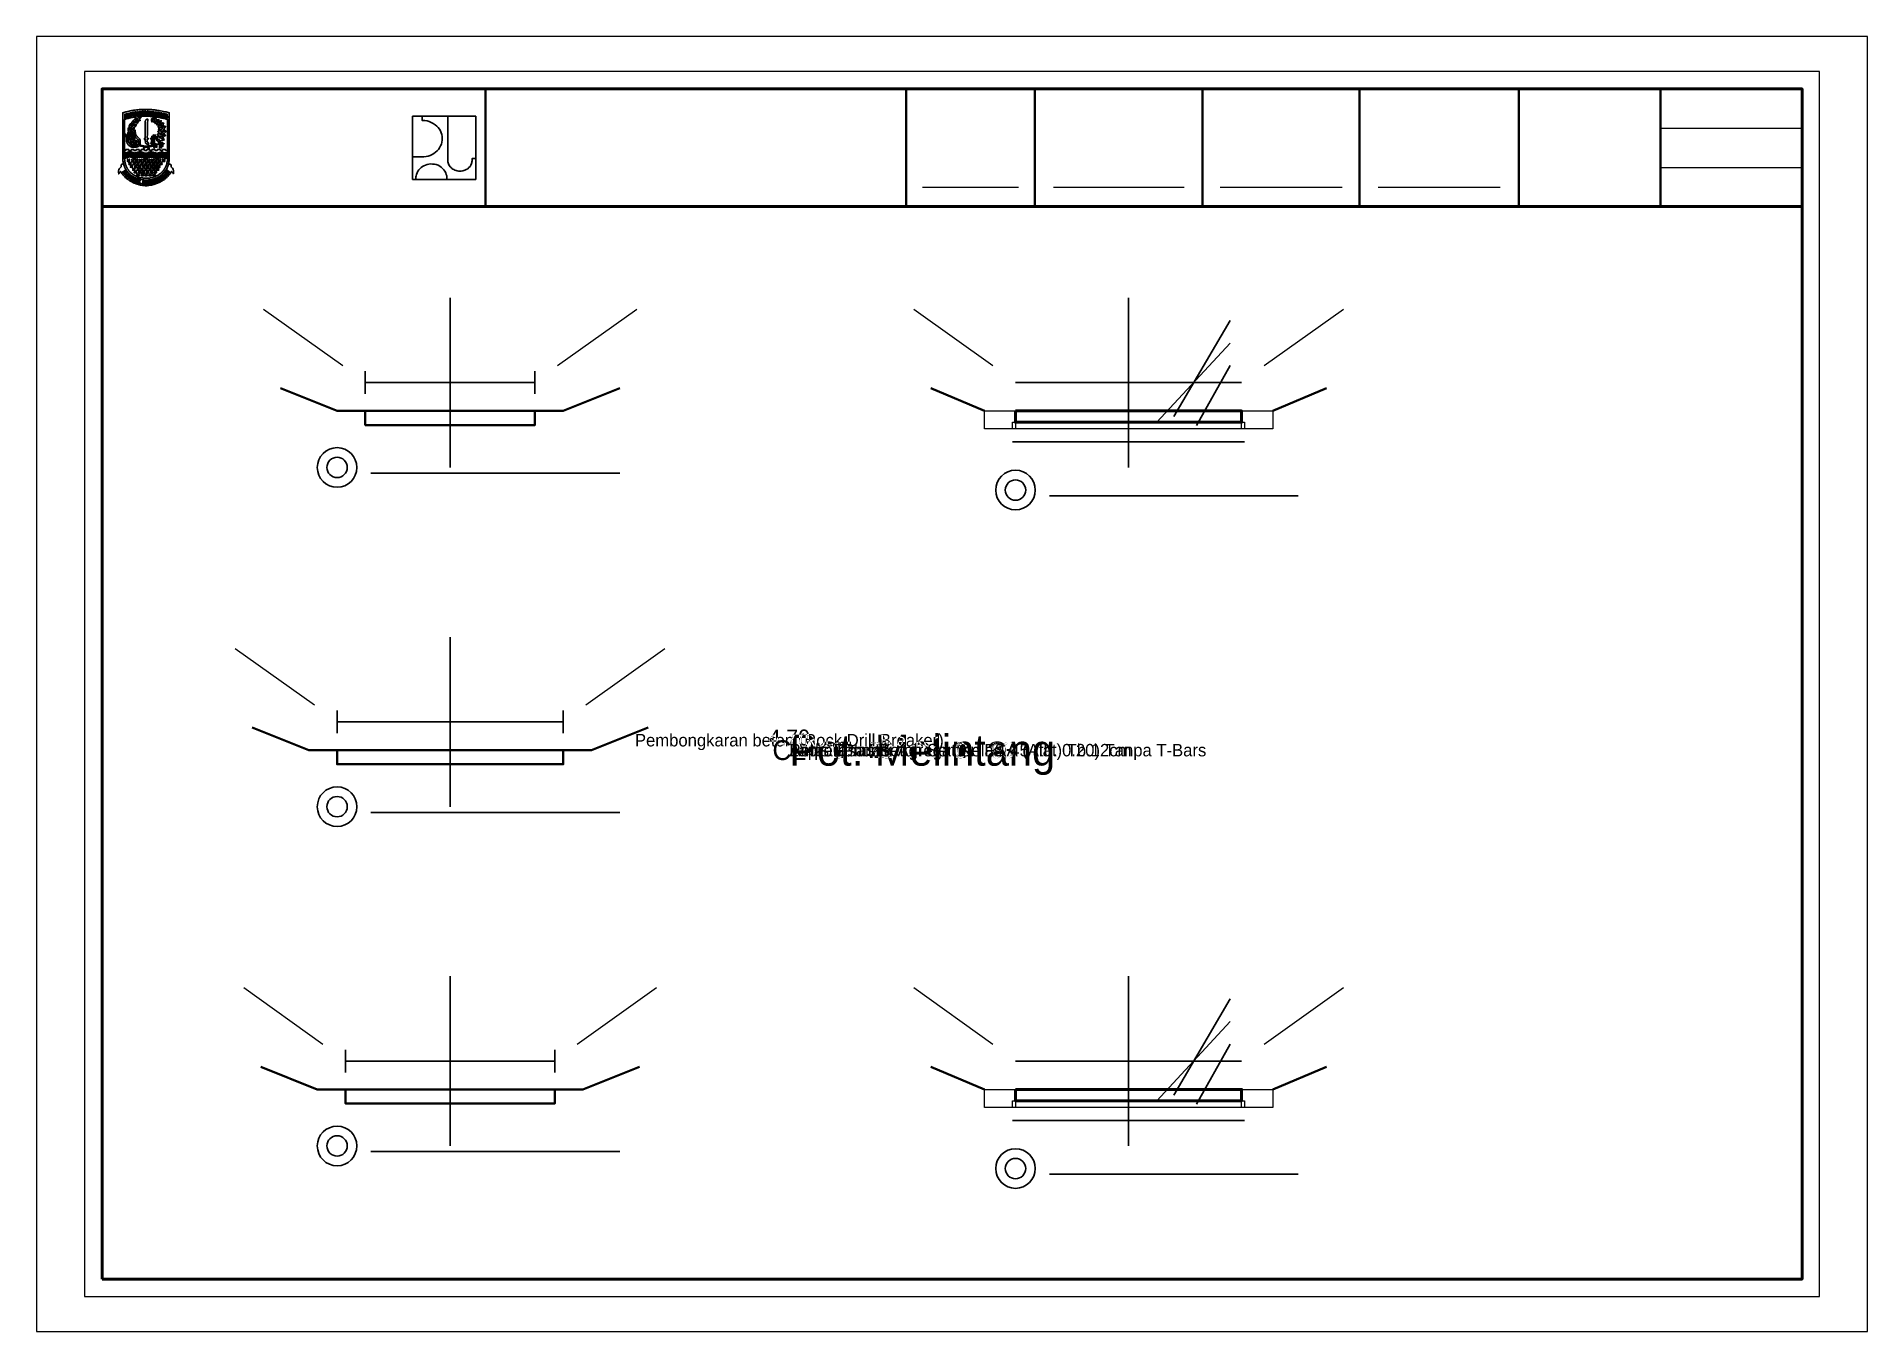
# Paper-space layout 'LAYOUT_PUPR_KARAWANG_A3' of a CAD drawing. Header units: metres, sheet in millimetres. Extents: x 0 to 420, y 0 to 297.
# The model-space entities are those that its viewports show. They can reach past a viewport. Long polylines and large blocks are cut down to what shows.
import ezdxf
from ezdxf.enums import TextEntityAlignment as Align

# ---------------------------------------------------------------- set-up
doc = ezdxf.new("R2010")
doc.units = ezdxf.units.M
for name, color, linetype, lineweight in [('KOP_BORDER_LUAR', 4, 'Continuous', 18), ('KOP_BORDER_UTAMA', 7, 'Continuous', 50), ('KOP_GARIS_SUBTABEL', 8, 'Continuous', 18), ('KOP_GARIS_TABEL', 7, 'Continuous', 35), ('KOP_LOGO', 2, 'Continuous', 25), ('KOP_VIEWPORT', 4, 'Continuous', 18), ('ROAD_ANNOTATION', 3, 'Continuous', 25), ('ROAD_CENTERLINE', 1, 'Continuous', 25), ('ROAD_DIMENSI', 6, 'Continuous', 25), ('ROAD_EXISTING', 7, 'Continuous', 35), ('ROAD_HATCH', 8, 'Continuous', 18), ('ROAD_RENCANA', 4, 'Continuous', 50), ('ROAD_TEKS', 7, 'Continuous', 25)]:
    doc.layers.add(name, color=color, linetype=linetype, lineweight=lineweight)

psp = doc.layouts.new('LAYOUT_PUPR_KARAWANG_A3')

msp = doc.modelspace()

# ---------------------------------------------------------------- texts
at = {"layer": 'ROAD_ANNOTATION', "color": 4}
for s in ['Ampar Plastik', 'Ampar Plastik', 'Perkerasan Beton Semen FS 45 (tb. 0.20) Tanpa T-Bars', 'Perkerasan Beton Semen FS 45 (tb. 0.20) Tanpa T-Bars']:
    msp.add_text(s, height=0.22, dxfattribs=at).set_placement((0, 0), align=Align.MIDDLE_LEFT)
at = {"layer": 'ROAD_ANNOTATION', "color": 3}
msp.add_text('Lapis Fondasi Agregat Kelas A (Alat) Tb.12cm', height=0.22, dxfattribs=at).set_placement((0, 0), align=Align.MIDDLE_LEFT)
msp.add_text('Lapis Fondasi Agregat Kelas A (Alat) Tb.12cm', height=0.22, dxfattribs=at).set_placement((0, 0), align=Align.MIDDLE_LEFT)
at = {"layer": 'ROAD_CENTERLINE', "color": 1}
msp.add_text('CL', height=0.35, dxfattribs=at).set_placement((0, 0), align=Align.MIDDLE_CENTER)
msp.add_text('CL', height=0.35, dxfattribs=at).set_placement((0, 0), align=Align.MIDDLE_CENTER)
msp.add_text('CL', height=0.35, dxfattribs=at).set_placement((0, 0), align=Align.MIDDLE_CENTER)
msp.add_text('CL', height=0.35, dxfattribs=at).set_placement((0, 0), align=Align.MIDDLE_CENTER)
msp.add_text('CL', height=0.35, dxfattribs=at).set_placement((0, 0), align=Align.MIDDLE_CENTER)
at = {"layer": 'ROAD_DIMENSI', "color": 6}
for s in ['4.00', '3.00', '3.70', '400', '410', '400', '410']:
    msp.add_text(s, height=0.28, dxfattribs=at).set_placement((0, 0), align=Align.BOTTOM_CENTER)
at = {"layer": 'ROAD_TEKS', "color": 7}
msp.add_text('Pembongkaran beton (Rock Drill Breaker)', height=0.22, dxfattribs=at).set_placement((0, 0), align=Align.BOTTOM_CENTER)
msp.add_text('Pembongkaran beton (Rock Drill Breaker)', height=0.22, dxfattribs=at).set_placement((0, 0), align=Align.BOTTOM_CENTER)
msp.add_text('Pembongkaran beton (Rock Drill Breaker)', height=0.22, dxfattribs=at).set_placement((0, 0), align=Align.BOTTOM_CENTER)
for s, height in [('Sta. 0+000 - Sta. 0+074', 0.28), ('Sta. 0+170 - Sta. 0+321', 0.28), ('Sta. 0+000 - Sta. 0+074', 0.28), ('Sta. 0+321 - Sta. 0+500', 0.28), ('Sta. 1+375 - Sta. 1+563', 0.28), ('Sta. 0+170 - Sta. 0+321', 0.28), ('Pot. Melintang', 0.55), ('Pot. Melintang', 0.55), ('Pot. Melintang', 0.55), ('Pot. Melintang', 0.55), ('Pot. Melintang', 0.55)]:
    msp.add_text(s, height=height, dxfattribs=at).set_placement((0, 0), align=Align.MIDDLE_LEFT)

# ---------------------------------------------------------------- linework, layer by layer
at = {"layer": 'ROAD_ANNOTATION', "color": 3}
for p, q in [((6.8, 5.9), (7.8, 7.6)), ((6.5, 5.8), (7.8, 7.2)), ((7.2, 5.74), (7.8, 6.8)), ((6.8, -6.1), (7.8, -4.4)), ((6.5, -6.2), (7.8, -4.8)), ((7.2, -6.26), (7.8, -5.2))]:
    msp.add_line(p, q, dxfattribs=at)
at = {"layer": 'ROAD_CENTERLINE', "color": 1}
for p, q in [((-6, 5), (-6, 8)), ((6, 5), (6, 8)), ((-6, -1), (-6, 2)), ((-6, -7), (-6, -4)), ((6, -7), (6, -4))]:
    msp.add_line(p, q, dxfattribs=at)
at = {"layer": 'ROAD_DIMENSI', "color": 6}
for p, q in [((-7.5, 6.3), (-7.5, 6.7)), ((-7.5, 6.5), (-4.5, 6.5)), ((-4.5, 6.3), (-4.5, 6.7)), ((4, 6.5), (8, 6.5)), ((3.95, 5.45), (8.05, 5.45)), ((-7.4, 4.9), (-3, 4.9)), ((4.6, 4.5), (9, 4.5)), ((-8, 0.3), (-8, 0.7)), ((-4, 0.3), (-4, 0.7)), ((-8, 0.5), (-4, 0.5)), ((-7.4, -1.1), (-3, -1.1)), ((-7.85, -5.7), (-7.85, -5.3)), ((-7.85, -5.5), (-4.15, -5.5)), ((-4.15, -5.7), (-4.15, -5.3)), ((4, -5.5), (8, -5.5)), ((3.95, -6.55), (8.05, -6.55)), ((-7.4, -7.1), (-3, -7.1)), ((4.6, -7.5), (9, -7.5))]:
    msp.add_line(p, q, dxfattribs=at)
for centre, radius in [((-8, 5), 0.35), ((-8, 5), 0.18), ((4, 4.6), 0.35), ((4, 4.6), 0.18), ((-8, -1), 0.35), ((-8, -1), 0.18), ((-8, -7), 0.35), ((-8, -7), 0.18), ((4, -7.4), 0.35), ((4, -7.4), 0.18)]:
    msp.add_circle(centre, radius, dxfattribs=at)
at = {"layer": 'ROAD_EXISTING', "color": 8}
for p, q in [((2.5, 6.4), (3.45, 6)), ((8.55, 6), (9.5, 6.4)), ((2.5, -5.6), (3.45, -6)), ((8.55, -6), (9.5, -5.6))]:
    msp.add_line(p, q, dxfattribs=at)
for points in [[(-9, 6.4), (-8, 6), (-7.5, 6), (-4.5, 6), (-4, 6), (-3, 6.4)], [(-9.5, 0.4), (-8.5, 0), (-8, 0), (-4, 0), (-3.5, 0), (-2.5, 0.4)], [(-9.35, -5.6), (-8.35, -6), (-7.85, -6), (-4.15, -6), (-3.65, -6), (-2.65, -5.6)]]:
    msp.add_lwpolyline(points, dxfattribs=at)
at = {"layer": 'ROAD_EXISTING', "color": 7}
for points in [[(-7.5, 6), (-4.5, 6), (-4.5, 5.75), (-7.5, 5.75), (-7.5, 6)], [(-8, 0), (-4, 0), (-4, -0.25), (-8, -0.25), (-8, 0)], [(-7.85, -6), (-4.15, -6), (-4.15, -6.25), (-7.85, -6.25), (-7.85, -6)]]:
    msp.add_lwpolyline(points, close=True, dxfattribs=at)
at = {"layer": 'ROAD_HATCH', "color": 1}
for p, q in [((-9.3, 7.8), (-7.9, 6.8)), ((-4.1, 6.8), (-2.7, 7.8)), ((2.2, 7.8), (3.6, 6.8)), ((8.4, 6.8), (9.8, 7.8)), ((-9.8, 1.8), (-8.4, 0.8)), ((-3.6, 0.8), (-2.2, 1.8)), ((-9.65, -4.2), (-8.25, -5.2)), ((-3.75, -5.2), (-2.35, -4.2)), ((2.2, -4.2), (3.6, -5.2)), ((8.4, -5.2), (9.8, -4.2))]:
    msp.add_line(p, q, dxfattribs=at)
at = {"layer": 'ROAD_HATCH', "color": 3}
for points in [[(3.45, 6), (4, 6), (4, 5.68), (3.45, 5.68), (3.45, 6)], [(8, 6), (8.55, 6), (8.55, 5.68), (8, 5.68), (8, 6)], [(3.45, -6), (4, -6), (4, -6.32), (3.45, -6.32), (3.45, -6)], [(8, -6), (8.55, -6), (8.55, -6.32), (8, -6.32), (8, -6)]]:
    msp.add_lwpolyline(points, close=True, dxfattribs=at)
at = {"layer": 'ROAD_HATCH', "color": 2}
for points in [[(3.95, 5.8), (8.05, 5.8), (8.05, 5.68), (3.95, 5.68), (3.95, 5.8)], [(3.95, -6.2), (8.05, -6.2), (8.05, -6.32), (3.95, -6.32), (3.95, -6.2)]]:
    msp.add_lwpolyline(points, close=True, dxfattribs=at)
at = {"layer": 'ROAD_RENCANA', "color": 4}
for points in [[(4, 6), (8, 6), (8, 5.8), (4, 5.8), (4, 6)], [(4, -6), (8, -6), (8, -6.2), (4, -6.2), (4, -6)]]:
    msp.add_lwpolyline(points, close=True, dxfattribs=at)

msp.set_redraw_order([(e.dxf.handle, doc.entitydb.next_handle()) for e in msp.query("TEXT MTEXT ATTDEF DIMENSION ARC_DIMENSION")])  # texts and dimensions are drawn at this point

# ---------------------------------------------------------------- linework, layer by layer
at = {"layer": 'KOP_BORDER_LUAR', "color": 8}
psp.add_lwpolyline([(0, 0), (420, 0), (420, 297), (0, 297), (0, 0)], close=True, dxfattribs=at)
at = {"layer": 'KOP_BORDER_LUAR', "color": 4}
psp.add_lwpolyline([(11, 8), (409, 8), (409, 289), (11, 289), (11, 8)], close=True, dxfattribs=at)
at = {"layer": 'KOP_BORDER_UTAMA', "color": 7}
psp.add_line((15, 258), (405, 258), dxfattribs=at)
psp.add_lwpolyline([(15, 12), (405, 12), (405, 285), (15, 285), (15, 12)], close=True, dxfattribs=at)
at = {"layer": 'KOP_GARIS_SUBTABEL', "color": 7}
for p, q in [((372.5, 276), (405, 276)), ((372.5, 267), (405, 267)), ((203.25, 262.5), (225.25, 262.5)), ((233.25, 262.5), (263.25, 262.5)), ((271.5, 262.5), (299.5, 262.5)), ((307.75, 262.5), (335.75, 262.5))]:
    psp.add_line(p, q, dxfattribs=at)
at = {"layer": 'KOP_GARIS_TABEL', "color": 7}
for p, q in [((103, 258), (103, 285)), ((199.5, 258), (199.5, 285)), ((229, 258), (229, 285)), ((267.5, 258), (267.5, 285)), ((303.5, 258), (303.5, 285)), ((340, 258), (340, 285)), ((372.5, 258), (372.5, 285))]:
    psp.add_line(p, q, dxfattribs=at)
at = {"layer": 'KOP_LOGO'}
for points in [[(23.21, 280.23), (23.51, 280.25), (23.81, 280.27), (24.11, 280.29), (24.41, 280.31), (24.75, 280.31), (25.09, 280.31), (25.43, 280.3), (25.77, 280.3), (26.11, 280.27), (26.44, 280.25), (26.78, 280.22), (27.11, 280.2), (27.36, 280.16), (27.61, 280.12), (27.86, 280.08), (28.11, 280.05), (28.45, 279.99), (28.79, 279.93), (29.12, 279.85), (29.46, 279.78), (29.71, 279.73), (29.95, 279.66), (30.2, 279.6), (30.44, 279.53), (30.44, 276.88), (30.44, 274.22), (30.44, 271.57), (30.44, 268.91), (30.43, 268.79), (30.42, 268.66), (30.4, 268.54), (30.39, 268.41), (30.37, 268.28), (30.35, 268.15), (30.32, 268.02), (30.29, 267.89), (30.26, 267.75), (30.22, 267.61), (30.17, 267.47), (30.13, 267.33), (30.08, 267.2), (30.03, 267.08), (29.97, 266.96), (29.92, 266.83), (29.7, 266.44), (29.45, 266.08), (29.16, 265.74), (28.84, 265.43), (28.67, 265.29), (28.5, 265.16), (28.33, 265.03), (28.14, 264.92), (27.87, 264.76), (27.59, 264.62), (27.31, 264.5), (27.01, 264.39), (26.87, 264.35), (26.72, 264.31), (26.57, 264.28), (26.42, 264.24), (26.16, 264.18), (25.9, 264.15), (25.64, 264.13), (25.38, 264.1), (24.98, 264.1), (24.59, 264.12), (24.2, 264.16), (23.81, 264.23), (23.66, 264.27), (23.5, 264.31), (23.35, 264.35), (23.2, 264.4), (23.04, 264.45), (22.87, 264.52), (22.71, 264.58), (22.55, 264.65), (22.46, 264.7), (22.37, 264.75), (22.28, 264.8), (22.18, 264.85), (21.93, 265), (21.69, 265.17), (21.46, 265.35), (21.24, 265.55), (21.13, 265.66), (21.02, 265.78), (20.91, 265.89), (20.81, 266.02), (20.74, 266.11), (20.67, 266.2), (20.6, 266.3), (20.54, 266.4), (20.48, 266.51), (20.41, 266.62), (20.35, 266.73), (20.29, 266.84), (20.25, 266.93), (20.22, 267.01), (20.18, 267.1), (20.14, 267.18), (20.09, 267.32), (20.05, 267.45), (20, 267.59), (19.96, 267.73), (19.92, 267.86), (19.9, 268), (19.87, 268.14), (19.84, 268.27), (19.81, 268.51), (19.79, 268.75), (19.78, 268.99), (19.77, 269.23), (19.77, 271.8), (19.77, 274.38), (19.77, 276.95), (19.77, 279.53), (19.99, 279.6), (20.21, 279.66), (20.43, 279.73), (20.66, 279.78), (20.93, 279.84), (21.21, 279.9), (21.49, 279.97), (21.76, 280.03), (22.04, 280.07), (22.32, 280.11), (22.6, 280.15), (22.88, 280.19), (22.96, 280.21), (23.04, 280.22), (23.13, 280.23), (23.21, 280.23)], [(23.26, 278.65), (22.95, 278.61), (22.64, 278.56), (22.34, 278.52), (22.03, 278.48), (21.77, 278.42), (21.51, 278.36), (21.25, 278.3), (21, 278.24), (20.79, 278.19), (20.58, 278.13), (20.38, 278.07), (20.17, 278.01), (20.17, 276.23), (20.17, 274.44), (20.17, 272.66), (20.17, 270.88), (20.18, 270.84), (20.18, 270.8), (20.18, 270.76), (20.17, 270.72), (20.17, 270.45), (20.17, 270.17), (20.17, 269.9), (20.17, 269.63), (20.17, 269.39), (20.17, 269.16), (20.18, 268.93), (20.2, 268.69), (20.22, 268.55), (20.23, 268.41), (20.26, 268.26), (20.29, 268.12), (20.33, 267.96), (20.37, 267.8), (20.42, 267.64), (20.47, 267.48), (20.51, 267.36), (20.57, 267.23), (20.62, 267.11), (20.68, 266.99), (20.73, 266.89), (20.79, 266.79), (20.86, 266.69), (20.92, 266.59), (20.97, 266.5), (21.04, 266.42), (21.1, 266.34), (21.17, 266.25), (21.26, 266.13), (21.37, 266.02), (21.47, 265.92), (21.58, 265.81), (21.71, 265.7), (21.83, 265.59), (21.97, 265.49), (22.1, 265.4), (22.24, 265.3), (22.38, 265.22), (22.53, 265.14), (22.67, 265.06), (22.89, 264.96), (23.1, 264.87), (23.32, 264.79), (23.54, 264.72), (23.65, 264.69), (23.76, 264.67), (23.86, 264.64), (23.97, 264.62), (24.12, 264.6), (24.27, 264.57), (24.42, 264.55), (24.56, 264.53), (24.65, 264.52), (24.73, 264.52), (24.82, 264.52), (24.9, 264.52), (25.07, 264.52), (25.24, 264.52), (25.41, 264.52), (25.57, 264.52), (25.87, 264.56), (26.16, 264.61), (26.45, 264.66), (26.73, 264.74), (26.9, 264.8), (27.06, 264.85), (27.22, 264.92), (27.38, 264.98), (27.51, 265.04), (27.64, 265.11), (27.76, 265.18), (27.89, 265.25), (28.14, 265.42), (28.39, 265.6), (28.63, 265.8), (28.85, 266.02), (28.93, 266.11), (29.02, 266.21), (29.09, 266.31), (29.17, 266.41), (29.24, 266.5), (29.3, 266.6), (29.36, 266.7), (29.42, 266.79), (29.48, 266.89), (29.53, 266.99), (29.57, 267.09), (29.62, 267.19), (29.69, 267.33), (29.74, 267.47), (29.79, 267.62), (29.84, 267.77), (29.88, 267.91), (29.91, 268.04), (29.94, 268.18), (29.97, 268.31), (29.99, 268.52), (30.02, 268.72), (30.04, 268.93), (30.04, 269.13), (30.04, 269.19), (30.04, 269.24), (30.04, 269.3), (30.04, 269.35), (30.04, 269.38), (30.04, 269.41), (30.04, 269.44), (30.04, 269.47), (30.04, 269.51), (30.04, 269.55), (30.04, 269.59), (30.04, 269.64), (30.04, 269.67), (30.04, 269.7), (30.04, 269.72), (30.04, 269.75), (30.05, 269.75), (30.04, 269.8), (30.04, 269.85), (30.04, 269.89), (30.04, 269.94), (30.04, 269.97), (30.04, 270), (30.04, 270.03), (30.04, 270.06), (30.04, 270.09), (30.04, 270.13), (30.04, 270.17), (30.04, 270.21), (30.04, 270.24), (30.04, 270.27), (30.04, 270.3), (30.04, 270.33), (30.04, 270.47), (30.04, 270.6), (30.04, 270.74), (30.04, 270.88), (30.04, 272.66), (30.04, 274.45), (30.04, 276.23), (30.04, 278.01), (29.88, 278.05), (29.72, 278.09), (29.56, 278.14), (29.4, 278.18), (29.17, 278.23), (28.94, 278.28), (28.7, 278.33), (28.47, 278.38), (28.38, 278.4), (28.28, 278.42), (28.19, 278.44), (28.09, 278.46), (27.81, 278.5), (27.52, 278.54), (27.23, 278.59), (26.94, 278.63), (26.64, 278.65), (26.33, 278.68), (26.02, 278.7), (25.71, 278.72), (25.4, 278.73), (25.09, 278.73), (24.78, 278.73), (24.47, 278.74), (24.16, 278.71), (23.86, 278.69), (23.56, 278.67), (23.26, 278.65)], [(23.26, 278.65), (23.56, 278.67), (23.86, 278.69), (24.16, 278.71), (24.47, 278.74), (24.78, 278.73), (25.09, 278.73), (25.4, 278.73), (25.71, 278.72), (26.02, 278.7), (26.33, 278.68), (26.64, 278.65), (26.94, 278.63), (27.23, 278.59), (27.52, 278.54), (27.81, 278.5), (28.09, 278.46), (28.19, 278.44), (28.28, 278.42), (28.38, 278.4), (28.47, 278.38), (28.7, 278.33), (28.94, 278.28), (29.17, 278.23), (29.4, 278.18), (29.56, 278.14), (29.72, 278.09), (29.88, 278.05), (30.04, 278.01), (30.04, 276.23), (30.04, 274.45), (30.04, 272.66), (30.04, 270.88), (29.93, 270.88), (29.82, 270.88), (29.71, 270.88), (29.6, 270.88), (29.6, 270.94), (29.6, 270.99), (29.6, 271.04), (29.6, 271.1), (29.42, 271.1), (29.24, 271.1), (29.07, 271.1), (28.89, 271.1), (28.89, 271.04), (28.89, 270.99), (28.89, 270.94), (28.88, 270.88), (28.76, 270.88), (28.64, 270.88), (28.52, 270.88), (28.4, 270.88), (28.4, 270.94), (28.4, 270.99), (28.4, 271.04), (28.4, 271.1), (28.21, 271.1), (28.03, 271.1), (27.85, 271.1), (27.67, 271.09), (27.67, 271.04), (27.67, 270.99), (27.67, 270.94), (27.67, 270.88), (27.54, 270.88), (27.42, 270.88), (27.29, 270.88), (27.17, 270.88), (27.17, 270.94), (27.17, 270.99), (27.17, 271.04), (27.17, 271.1), (26.98, 271.1), (26.8, 271.1), (26.62, 271.1), (26.44, 271.1), (26.44, 271.04), (26.44, 270.99), (26.44, 270.94), (26.44, 270.88), (26.31, 270.88), (26.19, 270.88), (26.07, 270.88), (25.95, 270.88), (25.95, 270.94), (25.95, 270.99), (25.95, 271.04), (25.95, 271.09), (25.78, 271.1), (25.6, 271.1), (25.43, 271.1), (25.26, 271.1), (25.26, 271.04), (25.26, 270.99), (25.26, 270.93), (25.26, 270.88), (25.14, 270.88), (25.01, 270.88), (24.89, 270.88), (24.77, 270.88), (24.77, 270.94), (24.77, 270.99), (24.77, 271.04), (24.76, 271.1), (24.58, 271.1), (24.39, 271.1), (24.21, 271.1), (24.02, 271.1), (24.02, 271.04), (24.02, 270.99), (24.02, 270.94), (24.02, 270.88), (23.89, 270.88), (23.77, 270.88), (23.65, 270.88), (23.52, 270.88), (23.52, 270.94), (23.52, 270.99), (23.52, 271.04), (23.52, 271.1), (23.35, 271.1), (23.17, 271.1), (23, 271.1), (22.82, 271.1), (22.82, 271.04), (22.82, 270.99), (22.82, 270.94), (22.82, 270.88), (22.7, 270.88), (22.57, 270.88), (22.45, 270.88), (22.33, 270.88), (22.32, 270.94), (22.32, 270.99), (22.32, 271.04), (22.32, 271.1), (22.18, 271.1), (22.03, 271.1), (21.88, 271.1), (21.74, 271.09), (21.74, 271.04), (21.74, 270.99), (21.74, 270.94), (21.74, 270.88), (21.59, 270.88), (21.44, 270.88), (21.3, 270.88), (21.15, 270.88), (21.15, 270.94), (21.15, 270.99), (21.15, 271.04), (21.15, 271.1), (20.98, 271.1), (20.81, 271.1), (20.63, 271.1), (20.46, 271.1), (20.46, 271.04), (20.46, 270.99), (20.46, 270.94), (20.46, 270.88), (20.39, 270.88), (20.32, 270.88), (20.25, 270.88), (20.17, 270.88), (20.17, 272.66), (20.17, 274.44), (20.17, 276.23), (20.17, 278.01), (20.38, 278.07), (20.58, 278.13), (20.79, 278.19), (21, 278.24), (21.25, 278.3), (21.51, 278.36), (21.77, 278.42), (22.03, 278.48), (22.34, 278.52), (22.64, 278.56), (22.95, 278.61), (23.26, 278.65)], [(20.99, 279.39), (20.95, 279.21), (20.92, 279.04), (20.88, 278.86), (20.84, 278.69), (20.83, 278.66), (20.83, 278.63), (20.82, 278.61), (20.8, 278.58), (20.78, 278.58), (20.76, 278.57), (20.74, 278.58), (20.72, 278.59), (20.68, 278.67), (20.64, 278.76), (20.6, 278.84), (20.56, 278.92), (20.58, 278.96), (20.59, 278.99), (20.61, 279.02), (20.63, 279.05), (20.66, 279.1), (20.68, 279.14), (20.71, 279.18), (20.75, 279.21), (20.75, 279.24), (20.75, 279.27), (20.75, 279.3), (20.75, 279.32), (20.69, 279.31), (20.63, 279.29), (20.57, 279.28), (20.52, 279.26), (20.52, 279.23), (20.52, 279.2), (20.52, 279.17), (20.52, 279.14), (20.53, 279.14), (20.54, 279.14), (20.56, 279.14), (20.57, 279.14), (20.53, 279.06), (20.48, 278.97), (20.44, 278.88), (20.39, 278.8), (20.39, 278.87), (20.39, 278.93), (20.39, 279), (20.39, 279.06), (20.39, 279.09), (20.41, 279.1), (20.43, 279.12), (20.45, 279.13), (20.45, 279.16), (20.45, 279.19), (20.45, 279.22), (20.45, 279.24), (20.39, 279.23), (20.33, 279.21), (20.26, 279.19), (20.2, 279.17), (20.2, 279.14), (20.2, 279.11), (20.2, 279.08), (20.2, 279.05), (20.24, 279.05), (20.26, 279.03), (20.26, 278.99), (20.26, 278.95), (20.26, 278.82), (20.26, 278.68), (20.26, 278.55), (20.25, 278.42), (20.24, 278.42), (20.23, 278.42), (20.21, 278.41), (20.2, 278.41), (20.2, 278.38), (20.2, 278.35), (20.2, 278.32), (20.2, 278.29), (20.26, 278.31), (20.33, 278.32), (20.39, 278.34), (20.45, 278.36), (20.45, 278.39), (20.45, 278.42), (20.45, 278.45), (20.45, 278.48), (20.44, 278.48), (20.42, 278.48), (20.41, 278.48), (20.39, 278.48), (20.39, 278.51), (20.39, 278.55), (20.39, 278.58), (20.39, 278.62), (20.41, 278.65), (20.43, 278.69), (20.45, 278.72), (20.47, 278.75), (20.5, 278.7), (20.52, 278.64), (20.55, 278.58), (20.57, 278.53), (20.56, 278.52), (20.54, 278.51), (20.53, 278.5), (20.51, 278.49), (20.51, 278.47), (20.52, 278.44), (20.52, 278.41), (20.52, 278.38), (20.63, 278.41), (20.74, 278.45), (20.86, 278.48), (20.97, 278.51), (20.97, 278.54), (20.97, 278.56), (20.97, 278.59), (20.97, 278.62), (20.96, 278.62), (20.95, 278.62), (20.94, 278.62), (20.93, 278.63), (20.93, 278.66), (20.93, 278.7), (20.94, 278.74), (20.95, 278.77), (20.99, 278.79), (21.02, 278.8), (21.06, 278.81), (21.1, 278.82), (21.11, 278.78), (21.12, 278.74), (21.12, 278.7), (21.12, 278.67), (21.11, 278.66), (21.1, 278.66), (21.09, 278.65), (21.08, 278.65), (21.08, 278.62), (21.08, 278.59), (21.08, 278.56), (21.08, 278.53), (21.14, 278.55), (21.2, 278.56), (21.26, 278.58), (21.32, 278.59), (21.32, 278.61), (21.32, 278.64), (21.32, 278.67), (21.32, 278.69), (21.3, 278.71), (21.28, 278.73), (21.27, 278.75), (21.26, 278.77), (21.22, 278.94), (21.18, 279.1), (21.14, 279.26), (21.11, 279.42), (21.08, 279.41), (21.05, 279.4), (21.02, 279.4), (20.99, 279.39)], [(20.99, 279.39), (21.02, 279.4), (21.05, 279.4), (21.08, 279.41), (21.11, 279.42), (21.14, 279.26), (21.18, 279.1), (21.22, 278.94), (21.26, 278.77), (21.27, 278.75), (21.28, 278.73), (21.3, 278.71), (21.32, 278.69), (21.32, 278.67), (21.32, 278.64), (21.32, 278.61), (21.32, 278.59), (21.26, 278.58), (21.2, 278.56), (21.14, 278.55), (21.08, 278.53), (21.08, 278.56), (21.08, 278.59), (21.08, 278.62), (21.08, 278.65), (21.09, 278.65), (21.1, 278.66), (21.11, 278.66), (21.12, 278.67), (21.12, 278.7), (21.12, 278.74), (21.11, 278.78), (21.1, 278.82), (21.06, 278.81), (21.02, 278.8), (20.99, 278.79), (20.95, 278.77), (20.94, 278.74), (20.93, 278.7), (20.93, 278.66), (20.93, 278.63), (20.94, 278.62), (20.95, 278.62), (20.96, 278.62), (20.97, 278.62), (20.97, 278.59), (20.97, 278.56), (20.97, 278.54), (20.97, 278.51), (20.86, 278.48), (20.74, 278.45), (20.63, 278.41), (20.52, 278.38), (20.52, 278.41), (20.52, 278.44), (20.51, 278.47), (20.51, 278.49), (20.53, 278.5), (20.54, 278.51), (20.56, 278.52), (20.57, 278.53), (20.55, 278.58), (20.52, 278.64), (20.5, 278.7), (20.47, 278.75), (20.45, 278.72), (20.43, 278.69), (20.41, 278.65), (20.39, 278.62), (20.39, 278.58), (20.39, 278.55), (20.39, 278.51), (20.39, 278.48), (20.41, 278.48), (20.42, 278.48), (20.44, 278.48), (20.45, 278.48), (20.45, 278.45), (20.45, 278.42), (20.45, 278.39), (20.45, 278.36), (20.39, 278.34), (20.33, 278.32), (20.26, 278.31), (20.2, 278.29), (20.2, 278.32), (20.2, 278.35), (20.2, 278.38), (20.2, 278.41), (20.21, 278.41), (20.23, 278.42), (20.24, 278.42), (20.25, 278.42), (20.26, 278.55), (20.26, 278.68), (20.26, 278.82), (20.26, 278.95), (20.26, 278.99), (20.26, 279.03), (20.24, 279.05), (20.2, 279.05), (20.2, 279.08), (20.2, 279.11), (20.2, 279.14), (20.2, 279.17), (20.26, 279.19), (20.33, 279.21), (20.39, 279.23), (20.45, 279.24), (20.45, 279.22), (20.45, 279.19), (20.45, 279.16), (20.45, 279.13), (20.43, 279.12), (20.41, 279.1), (20.39, 279.09), (20.39, 279.06), (20.39, 279), (20.39, 278.93), (20.39, 278.87), (20.39, 278.8), (20.44, 278.88), (20.48, 278.97), (20.53, 279.06), (20.57, 279.14), (20.56, 279.14), (20.54, 279.14), (20.53, 279.14), (20.52, 279.14), (20.52, 279.17), (20.52, 279.2), (20.52, 279.23), (20.52, 279.26), (20.57, 279.28), (20.63, 279.29), (20.69, 279.31), (20.75, 279.32), (20.75, 279.3), (20.75, 279.27), (20.75, 279.24), (20.75, 279.21), (20.71, 279.18), (20.68, 279.14), (20.66, 279.1), (20.63, 279.05), (20.61, 279.02), (20.59, 278.99), (20.58, 278.96), (20.56, 278.92), (20.6, 278.84), (20.64, 278.76), (20.68, 278.67), (20.72, 278.59), (20.74, 278.58), (20.76, 278.57), (20.78, 278.58), (20.8, 278.58), (20.82, 278.61), (20.83, 278.63), (20.83, 278.66), (20.84, 278.69), (20.88, 278.86), (20.92, 279.04), (20.95, 279.21), (20.99, 279.39)], [(26.85, 278.39), (26.79, 278.37), (26.74, 278.34), (26.69, 278.31), (26.65, 278.28), (26.59, 278.27), (26.54, 278.25), (26.49, 278.23), (26.45, 278.21), (26.4, 278.18), (26.37, 278.14), (26.34, 278.09), (26.31, 278.05), (26.32, 277.99), (26.33, 277.94), (26.34, 277.89), (26.35, 277.84), (26.34, 277.78), (26.34, 277.71), (26.35, 277.65), (26.36, 277.59), (26.38, 277.57), (26.4, 277.55), (26.42, 277.53), (26.45, 277.51), (26.44, 277.48), (26.44, 277.45), (26.44, 277.42), (26.44, 277.38), (26.53, 277.44), (26.61, 277.5), (26.7, 277.55), (26.8, 277.59), (26.81, 277.54), (26.84, 277.49), (26.87, 277.46), (26.91, 277.42), (26.91, 277.39), (26.9, 277.37), (26.9, 277.34), (26.9, 277.32), (26.98, 277.36), (27.05, 277.41), (27.12, 277.45), (27.2, 277.49), (27.19, 277.44), (27.18, 277.4), (27.18, 277.35), (27.17, 277.3), (27.18, 277.27), (27.2, 277.24), (27.22, 277.21), (27.24, 277.18), (27.22, 277.15), (27.21, 277.12), (27.2, 277.08), (27.19, 277.05), (27.28, 277.09), (27.37, 277.12), (27.47, 277.14), (27.56, 277.15), (27.55, 277.08), (27.56, 277.02), (27.58, 276.96), (27.61, 276.91), (27.59, 276.87), (27.57, 276.84), (27.55, 276.81), (27.54, 276.78), (27.6, 276.79), (27.67, 276.81), (27.73, 276.82), (27.8, 276.83), (27.84, 276.83), (27.89, 276.82), (27.93, 276.82), (27.98, 276.82), (27.94, 276.77), (27.91, 276.71), (27.88, 276.65), (27.87, 276.59), (27.88, 276.55), (27.89, 276.51), (27.9, 276.47), (27.92, 276.43), (27.89, 276.39), (27.86, 276.36), (27.84, 276.32), (27.81, 276.29), (27.9, 276.3), (28, 276.31), (28.09, 276.31), (28.18, 276.3), (28.12, 276.26), (28.07, 276.21), (28.02, 276.15), (27.98, 276.09), (28, 276.04), (28.01, 275.98), (28.03, 275.92), (28.07, 275.88), (28.04, 275.85), (28, 275.81), (27.97, 275.78), (27.93, 275.75), (28, 275.74), (28.08, 275.74), (28.15, 275.73), (28.22, 275.71), (28.16, 275.68), (28.11, 275.65), (28.06, 275.6), (28.01, 275.56), (27.99, 275.49), (27.98, 275.42), (27.98, 275.35), (28, 275.28), (27.94, 275.25), (27.89, 275.23), (27.84, 275.2), (27.79, 275.18), (27.88, 275.14), (27.96, 275.09), (28.04, 275.03), (28.11, 274.97), (28.07, 274.95), (28.04, 274.93), (28, 274.91), (27.97, 274.89), (27.93, 274.82), (27.91, 274.76), (27.9, 274.69), (27.91, 274.61), (27.86, 274.6), (27.81, 274.58), (27.76, 274.57), (27.71, 274.55), (27.77, 274.5), (27.84, 274.44), (27.9, 274.38), (27.95, 274.32), (27.93, 274.31), (27.9, 274.3), (27.87, 274.29), (27.84, 274.28), (27.8, 274.23), (27.76, 274.17), (27.73, 274.1), (27.71, 274.03), (27.66, 274.03), (27.61, 274.04), (27.56, 274.03), (27.51, 274.03), (27.55, 273.99), (27.58, 273.94), (27.61, 273.9), (27.64, 273.85), (27.66, 273.8), (27.68, 273.75), (27.7, 273.69), (27.72, 273.64), (27.69, 273.67), (27.65, 273.69), (27.62, 273.71), (27.58, 273.72), (27.53, 273.72), (27.48, 273.73), (27.43, 273.73), (27.38, 273.71), (27.33, 273.68), (27.29, 273.64), (27.25, 273.61), (27.22, 273.56), (27.17, 273.58), (27.11, 273.6), (27.06, 273.61), (27.01, 273.63), (27.03, 273.56), (27.05, 273.5), (27.07, 273.43), (27.07, 273.35), (27.07, 273.24), (27.06, 273.12), (27.06, 273), (27.05, 272.89), (26.99, 272.92), (26.93, 272.95), (26.87, 272.98), (26.81, 273), (26.7, 273.04), (26.59, 273.08), (26.47, 273.11), (26.35, 273.13), (26.37, 273.06), (26.38, 273), (26.38, 272.93), (26.36, 272.87), (26.32, 272.77), (26.26, 272.69), (26.18, 272.62), (26.11, 272.56), (26.16, 272.54), (26.21, 272.52), (26.25, 272.5), (26.3, 272.47), (26.34, 272.42), (26.38, 272.37), (26.4, 272.31), (26.42, 272.24), (26.42, 272.2), (26.43, 272.15), (26.42, 272.1), (26.4, 272.05), (26.36, 272.03), (26.31, 272.02), (26.26, 272), (26.21, 271.99), (26.04, 271.95), (25.87, 271.93), (25.71, 271.9), (25.54, 271.88), (25.42, 271.87), (25.31, 271.87), (25.19, 271.88), (25.08, 271.88), (25, 271.89), (24.93, 271.89), (24.86, 271.89), (24.78, 271.9), (24.52, 271.95), (24.25, 272), (23.99, 272.06), (23.73, 272.13), (23.73, 272.21), (23.74, 272.28), (23.75, 272.36), (23.76, 272.44), (23.76, 272.57), (23.77, 272.71), (23.76, 272.84), (23.76, 272.98), (23.73, 273.18), (23.67, 273.38), (23.57, 273.57), (23.44, 273.74), (23.37, 273.81), (23.29, 273.88), (23.22, 273.95), (23.15, 274.02), (23.09, 274.08), (23.03, 274.14), (22.97, 274.2), (22.91, 274.26), (22.88, 274.31), (22.85, 274.37), (22.82, 274.42), (22.79, 274.48), (22.74, 274.59), (22.72, 274.7), (22.7, 274.82), (22.67, 274.93), (22.64, 275.09), (22.63, 275.25), (22.61, 275.4), (22.59, 275.56), (22.55, 275.41), (22.53, 275.27), (22.51, 275.12), (22.49, 274.97), (22.48, 274.9), (22.48, 274.83), (22.48, 274.75), (22.49, 274.68), (22.49, 274.6), (22.5, 274.51), (22.51, 274.43), (22.54, 274.34), (22.57, 274.26), (22.6, 274.18), (22.63, 274.1), (22.67, 274.02), (22.72, 273.95), (22.76, 273.87), (22.82, 273.81), (22.88, 273.75), (22.94, 273.68), (23.01, 273.61), (23.07, 273.54), (23.13, 273.47), (23.2, 273.38), (23.26, 273.28), (23.31, 273.18), (23.35, 273.07), (23.41, 272.86), (23.41, 272.64), (23.39, 272.41), (23.34, 272.19), (23.32, 272.21), (23.3, 272.22), (23.27, 272.23), (23.25, 272.24), (23.27, 272.35), (23.27, 272.45), (23.27, 272.55), (23.27, 272.66), (23.26, 272.7), (23.24, 272.74), (23.22, 272.78), (23.21, 272.83), (23.17, 272.89), (23.13, 272.94), (23.08, 272.98), (23.03, 273.03), (22.97, 273.09), (22.9, 273.14), (22.83, 273.19), (22.76, 273.23), (22.77, 273.12), (22.78, 273), (22.79, 272.88), (22.8, 272.76), (22.81, 272.69), (22.83, 272.63), (22.86, 272.56), (22.88, 272.5), (22.81, 272.56), (22.73, 272.62), (22.66, 272.67), (22.59, 272.73), (22.53, 272.8), (22.46, 272.86), (22.4, 272.93), (22.33, 273), (22.39, 273.1), (22.43, 273.2), (22.46, 273.31), (22.49, 273.42), (22.49, 273.5), (22.5, 273.57), (22.5, 273.64), (22.5, 273.71), (22.48, 273.81), (22.45, 273.91), (22.42, 274), (22.38, 274.09), (22.32, 274.02), (22.27, 273.94), (22.23, 273.85), (22.18, 273.77), (22.15, 273.62), (22.14, 273.46), (22.16, 273.3), (22.2, 273.15), (22.15, 273.19), (22.1, 273.24), (22.05, 273.29), (22, 273.33), (22, 273.41), (22, 273.48), (22, 273.56), (22, 273.63), (22.01, 273.67), (22.02, 273.7), (22.04, 273.73), (22.06, 273.75), (22.1, 273.81), (22.14, 273.88), (22.17, 273.94), (22.21, 274), (22.22, 274.05), (22.23, 274.1), (22.24, 274.15), (22.25, 274.21), (22.24, 274.31), (22.22, 274.41), (22.2, 274.5), (22.17, 274.6), (22.09, 274.53), (22.02, 274.45), (21.96, 274.36), (21.9, 274.27), (21.89, 274.22), (21.88, 274.16), (21.87, 274.1), (21.87, 274.05), (21.88, 273.98), (21.89, 273.9), (21.9, 273.83), (21.92, 273.76), (21.94, 273.67), (21.94, 273.58), (21.93, 273.49), (21.93, 273.4), (21.85, 273.49), (21.79, 273.59), (21.73, 273.69), (21.67, 273.79), (21.63, 273.87), (21.6, 273.96), (21.58, 274.04), (21.55, 274.13), (21.61, 274.22), (21.66, 274.3), (21.73, 274.38), (21.8, 274.45), (21.85, 274.5), (21.91, 274.54), (21.95, 274.59), (22, 274.65), (22.03, 274.69), (22.06, 274.74), (22.08, 274.79), (22.1, 274.84), (22.12, 274.94), (22.13, 275.05), (22.13, 275.15), (22.13, 275.25), (22.04, 275.21), (21.96, 275.17), (21.88, 275.12), (21.8, 275.07), (21.77, 275.03), (21.74, 274.99), (21.71, 274.95), (21.68, 274.91), (21.67, 274.85), (21.66, 274.8), (21.65, 274.74), (21.64, 274.68), (21.63, 274.62), (21.63, 274.56), (21.63, 274.5), (21.61, 274.44), (21.58, 274.38), (21.56, 274.32), (21.53, 274.26), (21.5, 274.2), (21.47, 274.38), (21.45, 274.55), (21.44, 274.73), (21.44, 274.9), (21.5, 274.97), (21.55, 275.03), (21.61, 275.1), (21.67, 275.16), (21.71, 275.18), (21.75, 275.2), (21.79, 275.21), (21.83, 275.23), (21.9, 275.25), (21.95, 275.29), (22.01, 275.32), (22.06, 275.36), (22.09, 275.38), (22.13, 275.4), (22.16, 275.43), (22.18, 275.46), (22.21, 275.51), (22.23, 275.56), (22.26, 275.62), (22.29, 275.67), (22.33, 275.74), (22.36, 275.82), (22.39, 275.91), (22.42, 275.99), (22.28, 275.92), (22.13, 275.85), (21.99, 275.78), (21.85, 275.71), (21.78, 275.62), (21.72, 275.52), (21.68, 275.41), (21.65, 275.3), (21.65, 275.28), (21.64, 275.26), (21.64, 275.24), (21.63, 275.22), (21.58, 275.16), (21.53, 275.11), (21.49, 275.05), (21.44, 275), (21.46, 275.2), (21.48, 275.4), (21.51, 275.6), (21.56, 275.8), (21.67, 275.84), (21.77, 275.87), (21.88, 275.91), (21.98, 275.95), (22.08, 276), (22.18, 276.05), (22.27, 276.1), (22.37, 276.15), (22.41, 276.17), (22.45, 276.19), (22.49, 276.21), (22.53, 276.25), (22.58, 276.3), (22.63, 276.36), (22.68, 276.41), (22.74, 276.47), (22.77, 276.53), (22.8, 276.58), (22.83, 276.64), (22.85, 276.7), (22.77, 276.69), (22.69, 276.68), (22.6, 276.66), (22.52, 276.64), (22.45, 276.62), (22.38, 276.6), (22.3, 276.58), (22.23, 276.55), (22.17, 276.52), (22.12, 276.48), (22.06, 276.44), (22.01, 276.4), (21.93, 276.35), (21.87, 276.29), (21.81, 276.22), (21.75, 276.15), (21.7, 276.1), (21.65, 276.04), (21.61, 275.98), (21.57, 275.92), (21.58, 275.99), (21.6, 276.06), (21.62, 276.13), (21.64, 276.2), (21.67, 276.29), (21.71, 276.38), (21.75, 276.47), (21.8, 276.55), (21.89, 276.59), (21.99, 276.63), (22.08, 276.68), (22.17, 276.72), (22.26, 276.75), (22.36, 276.75), (22.46, 276.75), (22.56, 276.77), (22.63, 276.79), (22.71, 276.81), (22.78, 276.83), (22.85, 276.85), (22.91, 276.9), (22.97, 276.94), (23.02, 276.99), (23.07, 277.04), (23.16, 277.15), (23.24, 277.27), (23.31, 277.38), (23.39, 277.49), (23.18, 277.44), (22.98, 277.37), (22.77, 277.3), (22.57, 277.23), (22.52, 277.19), (22.47, 277.15), (22.43, 277.1), (22.38, 277.06), (22.33, 277.01), (22.3, 276.95), (22.26, 276.88), (22.23, 276.82), (22.14, 276.78), (22.04, 276.74), (21.95, 276.7), (21.86, 276.66), (22.02, 276.85), (22.18, 277.03), (22.35, 277.21), (22.52, 277.38), (22.6, 277.38), (22.68, 277.38), (22.77, 277.38), (22.85, 277.39), (22.92, 277.41), (23, 277.43), (23.07, 277.44), (23.15, 277.47), (23.31, 277.56), (23.48, 277.65), (23.65, 277.74), (23.82, 277.82), (23.64, 277.83), (23.47, 277.82), (23.29, 277.81), (23.12, 277.79), (23.07, 277.78), (23.02, 277.77), (22.97, 277.75), (22.92, 277.73), (22.95, 277.76), (22.98, 277.78), (23.01, 277.8), (23.04, 277.82), (23.11, 277.83), (23.17, 277.83), (23.24, 277.84), (23.3, 277.87), (23.36, 277.89), (23.41, 277.92), (23.47, 277.95), (23.52, 277.98), (23.57, 278.03), (23.61, 278.08), (23.66, 278.13), (23.7, 278.18), (23.76, 278.24), (23.82, 278.3), (23.89, 278.35), (23.95, 278.41), (23.82, 278.41), (23.69, 278.4), (23.56, 278.39), (23.43, 278.37), (23.38, 278.35), (23.32, 278.32), (23.26, 278.29), (23.2, 278.26), (23.16, 278.22), (23.12, 278.17), (23.09, 278.12), (23.05, 278.08), (23.02, 278.03), (23.01, 277.98), (22.99, 277.92), (22.96, 277.87), (22.89, 277.81), (22.81, 277.74), (22.74, 277.68), (22.66, 277.62), (22.7, 277.68), (22.73, 277.74), (22.76, 277.81), (22.77, 277.88), (22.79, 277.98), (22.8, 278.09), (22.81, 278.19), (22.81, 278.3), (22.73, 278.25), (22.64, 278.2), (22.57, 278.14), (22.5, 278.08), (22.46, 278.03), (22.42, 277.98), (22.37, 277.94), (22.33, 277.89), (22.32, 277.81), (22.31, 277.72), (22.3, 277.64), (22.29, 277.56), (22.3, 277.49), (22.3, 277.42), (22.31, 277.35), (22.31, 277.28), (22.27, 277.24), (22.23, 277.2), (22.19, 277.15), (22.14, 277.11), (22.17, 277.18), (22.19, 277.25), (22.2, 277.32), (22.2, 277.4), (22.2, 277.5), (22.2, 277.6), (22.2, 277.69), (22.2, 277.79), (22.15, 277.74), (22.11, 277.69), (22.06, 277.64), (22.01, 277.59), (21.97, 277.53), (21.93, 277.47), (21.89, 277.41), (21.85, 277.35), (21.81, 277.28), (21.79, 277.19), (21.78, 277.1), (21.76, 277.02), (21.75, 276.93), (21.75, 276.84), (21.75, 276.76), (21.75, 276.67), (21.72, 276.61), (21.69, 276.55), (21.66, 276.49), (21.64, 276.43), (21.62, 276.58), (21.58, 276.74), (21.54, 276.89), (21.51, 277.05), (21.46, 276.99), (21.41, 276.92), (21.37, 276.85), (21.33, 276.78), (21.31, 276.72), (21.28, 276.66), (21.25, 276.59), (21.23, 276.53), (21.23, 276.46), (21.23, 276.38), (21.24, 276.3), (21.24, 276.23), (21.28, 276.11), (21.33, 275.98), (21.38, 275.86), (21.44, 275.75), (21.43, 275.67), (21.41, 275.59), (21.4, 275.51), (21.39, 275.43), (21.38, 275.47), (21.37, 275.51), (21.36, 275.55), (21.35, 275.59), (21.28, 275.71), (21.21, 275.83), (21.14, 275.95), (21.05, 276.07), (21.03, 275.93), (21.02, 275.8), (21, 275.67), (20.99, 275.54), (20.99, 275.47), (21, 275.41), (21.01, 275.35), (21.03, 275.28), (21.06, 275.24), (21.09, 275.19), (21.12, 275.15), (21.16, 275.1), (21.2, 275.05), (21.25, 275), (21.31, 274.95), (21.36, 274.91), (21.36, 274.81), (21.37, 274.7), (21.38, 274.6), (21.38, 274.5), (21.35, 274.57), (21.32, 274.64), (21.28, 274.71), (21.23, 274.78), (21.16, 274.85), (21.08, 274.91), (21.01, 274.98), (20.93, 275.04), (20.92, 274.93), (20.92, 274.81), (20.93, 274.69), (20.95, 274.58), (20.99, 274.51), (21.03, 274.43), (21.08, 274.37), (21.14, 274.32), (21.22, 274.25), (21.31, 274.2), (21.39, 274.14), (21.48, 274.09), (21.5, 274.04), (21.53, 273.99), (21.55, 273.94), (21.57, 273.89), (21.54, 273.93), (21.51, 273.96), (21.48, 273.99), (21.44, 274.02), (21.33, 274.09), (21.21, 274.15), (21.09, 274.2), (20.96, 274.24), (20.99, 274.14), (21.02, 274.03), (21.07, 273.93), (21.12, 273.83), (21.16, 273.78), (21.2, 273.74), (21.25, 273.69), (21.29, 273.65), (21.34, 273.63), (21.4, 273.6), (21.45, 273.59), (21.51, 273.57), (21.56, 273.55), (21.62, 273.54), (21.68, 273.54), (21.74, 273.54), (21.77, 273.49), (21.81, 273.43), (21.84, 273.37), (21.88, 273.31), (21.81, 273.36), (21.73, 273.39), (21.65, 273.41), (21.56, 273.43), (21.47, 273.44), (21.39, 273.44), (21.3, 273.44), (21.21, 273.43), (21.28, 273.33), (21.35, 273.25), (21.42, 273.17), (21.51, 273.09), (21.56, 273.06), (21.62, 273.02), (21.67, 272.99), (21.73, 272.96), (21.86, 272.93), (21.98, 272.9), (22.11, 272.87), (22.24, 272.85), (22.31, 272.79), (22.38, 272.72), (22.45, 272.65), (22.52, 272.58), (22.58, 272.53), (22.64, 272.48), (22.71, 272.43), (22.77, 272.38), (22.7, 272.38), (22.63, 272.38), (22.56, 272.37), (22.49, 272.37), (22.46, 272.42), (22.44, 272.46), (22.41, 272.51), (22.39, 272.55), (22.35, 272.58), (22.31, 272.61), (22.28, 272.64), (22.24, 272.68), (22.21, 272.7), (22.19, 272.72), (22.16, 272.73), (22.13, 272.74), (21.95, 272.77), (21.77, 272.79), (21.6, 272.82), (21.42, 272.85), (21.48, 272.76), (21.54, 272.67), (21.62, 272.58), (21.7, 272.51), (21.8, 272.42), (21.93, 272.36), (22.07, 272.32), (22.2, 272.29), (22.36, 272.29), (22.51, 272.29), (22.67, 272.29), (22.82, 272.3), (22.84, 272.3), (22.86, 272.3), (22.88, 272.3), (22.9, 272.29), (22.97, 272.24), (23.03, 272.19), (23.09, 272.15), (23.16, 272.11), (23.05, 272.06), (22.94, 272.02), (22.82, 271.99), (22.7, 271.96), (22.51, 271.93), (22.31, 271.93), (22.12, 271.96), (21.93, 272.01), (21.77, 272.08), (21.63, 272.17), (21.49, 272.28), (21.37, 272.4), (21.28, 272.5), (21.2, 272.61), (21.13, 272.73), (21.07, 272.85), (21.01, 272.99), (20.97, 273.14), (20.94, 273.29), (20.92, 273.43), (20.89, 273.56), (20.88, 273.68), (20.86, 273.81), (20.84, 273.93), (20.82, 274.02), (20.8, 274.1), (20.78, 274.18), (20.76, 274.27), (20.73, 274.34), (20.7, 274.41), (20.65, 274.47), (20.6, 274.53), (20.52, 274.57), (20.43, 274.6), (20.33, 274.62), (20.24, 274.62), (20.31, 274.51), (20.39, 274.41), (20.46, 274.3), (20.52, 274.19), (20.55, 274.09), (20.58, 273.99), (20.59, 273.89), (20.6, 273.79), (20.61, 273.68), (20.6, 273.57), (20.6, 273.46), (20.6, 273.35), (20.61, 273.26), (20.62, 273.16), (20.63, 273.06), (20.64, 272.96), (20.65, 272.89), (20.67, 272.83), (20.7, 272.77), (20.72, 272.7), (20.76, 272.6), (20.8, 272.5), (20.85, 272.41), (20.91, 272.32), (21.03, 272.17), (21.16, 272.03), (21.3, 271.92), (21.47, 271.83), (21.59, 271.77), (21.72, 271.72), (21.85, 271.68), (21.98, 271.64), (22.26, 271.61), (22.54, 271.62), (22.82, 271.65), (23.09, 271.72), (23.19, 271.75), (23.28, 271.79), (23.37, 271.83), (23.46, 271.88), (23.51, 271.91), (23.57, 271.94), (23.62, 271.96), (23.68, 271.96), (23.94, 271.9), (24.2, 271.84), (24.46, 271.78), (24.72, 271.72), (24.74, 271.72), (24.75, 271.71), (24.75, 271.7), (24.75, 271.69), (24.68, 271.63), (24.61, 271.57), (24.55, 271.51), (24.49, 271.45), (24.49, 271.42), (24.5, 271.4), (24.5, 271.38), (24.51, 271.35), (24.55, 271.35), (24.6, 271.35), (24.65, 271.35), (24.7, 271.35), (24.77, 271.41), (24.83, 271.47), (24.89, 271.53), (24.95, 271.6), (25.03, 271.64), (25.11, 271.65), (25.19, 271.64), (25.28, 271.63), (25.38, 271.59), (25.45, 271.52), (25.52, 271.43), (25.6, 271.35), (25.66, 271.36), (25.72, 271.37), (25.78, 271.38), (25.84, 271.39), (25.77, 271.47), (25.69, 271.54), (25.62, 271.61), (25.55, 271.68), (25.65, 271.7), (25.74, 271.71), (25.84, 271.72), (25.93, 271.73), (26.1, 271.77), (26.26, 271.81), (26.43, 271.85), (26.59, 271.9), (26.63, 271.91), (26.67, 271.92), (26.71, 271.92), (26.74, 271.9), (26.83, 271.8), (26.9, 271.68), (26.94, 271.54), (26.97, 271.41), (27.07, 271.46), (27.15, 271.53), (27.21, 271.62), (27.27, 271.71), (27.34, 271.68), (27.41, 271.65), (27.48, 271.62), (27.55, 271.6), (27.59, 271.67), (27.6, 271.76), (27.61, 271.84), (27.6, 271.93), (27.59, 272.04), (27.58, 272.14), (27.55, 272.25), (27.52, 272.36), (27.64, 272.36), (27.75, 272.35), (27.87, 272.35), (27.99, 272.35), (28.1, 272.34), (28.2, 272.33), (28.31, 272.31), (28.41, 272.28), (28.38, 272.31), (28.35, 272.34), (28.33, 272.37), (28.3, 272.4), (28.32, 272.43), (28.34, 272.47), (28.36, 272.5), (28.37, 272.54), (28.37, 272.6), (28.36, 272.66), (28.34, 272.71), (28.31, 272.76), (28.33, 272.83), (28.35, 272.89), (28.37, 272.95), (28.39, 273.02), (28.51, 273.06), (28.63, 273.11), (28.74, 273.15), (28.86, 273.2), (28.97, 273.24), (29.08, 273.27), (29.19, 273.29), (29.29, 273.32), (29.26, 273.34), (29.22, 273.35), (29.19, 273.37), (29.16, 273.39), (29.16, 273.42), (29.17, 273.45), (29.18, 273.48), (29.18, 273.51), (29.16, 273.57), (29.12, 273.63), (29.08, 273.68), (29.03, 273.72), (29.03, 273.78), (29.03, 273.84), (29.02, 273.89), (29.02, 273.95), (29.09, 274), (29.16, 274.05), (29.23, 274.1), (29.3, 274.15), (29.37, 274.2), (29.45, 274.24), (29.54, 274.28), (29.61, 274.32), (29.58, 274.32), (29.54, 274.33), (29.5, 274.34), (29.46, 274.34), (29.46, 274.38), (29.46, 274.41), (29.46, 274.44), (29.45, 274.48), (29.42, 274.52), (29.38, 274.56), (29.34, 274.6), (29.29, 274.63), (29.26, 274.65), (29.24, 274.68), (29.23, 274.72), (29.22, 274.76), (29.28, 274.83), (29.33, 274.89), (29.4, 274.94), (29.46, 275), (29.54, 275.08), (29.62, 275.14), (29.71, 275.21), (29.8, 275.27), (29.75, 275.27), (29.71, 275.27), (29.67, 275.27), (29.62, 275.27), (29.62, 275.3), (29.62, 275.33), (29.61, 275.36), (29.61, 275.39), (29.56, 275.44), (29.5, 275.48), (29.43, 275.51), (29.36, 275.53), (29.34, 275.59), (29.31, 275.65), (29.28, 275.7), (29.24, 275.75), (29.29, 275.84), (29.33, 275.93), (29.37, 276.01), (29.41, 276.1), (29.46, 276.18), (29.52, 276.26), (29.57, 276.33), (29.63, 276.41), (29.59, 276.4), (29.55, 276.38), (29.52, 276.37), (29.48, 276.36), (29.42, 276.42), (29.34, 276.46), (29.25, 276.48), (29.16, 276.48), (29.11, 276.51), (29.07, 276.54), (29.02, 276.57), (28.98, 276.6), (29.01, 276.75), (29.06, 276.9), (29.11, 277.05), (29.16, 277.2), (29.13, 277.18), (29.1, 277.16), (29.07, 277.14), (29.04, 277.12), (29.02, 277.14), (29, 277.16), (28.98, 277.17), (28.97, 277.19), (28.93, 277.19), (28.89, 277.19), (28.85, 277.19), (28.81, 277.18), (28.78, 277.18), (28.76, 277.17), (28.73, 277.17), (28.71, 277.18), (28.66, 277.2), (28.6, 277.22), (28.55, 277.23), (28.49, 277.24), (28.5, 277.36), (28.53, 277.47), (28.56, 277.58), (28.59, 277.7), (28.56, 277.68), (28.54, 277.66), (28.51, 277.64), (28.49, 277.62), (28.46, 277.64), (28.43, 277.65), (28.4, 277.66), (28.37, 277.66), (28.32, 277.66), (28.27, 277.64), (28.22, 277.63), (28.18, 277.64), (28.13, 277.65), (28.09, 277.66), (28.04, 277.66), (27.99, 277.66), (27.99, 277.75), (28, 277.84), (28.01, 277.93), (28.02, 278.02), (28, 278), (27.98, 277.98), (27.97, 277.96), (27.95, 277.94), (27.9, 277.95), (27.85, 277.95), (27.81, 277.94), (27.76, 277.92), (27.7, 277.9), (27.63, 277.9), (27.57, 277.9), (27.5, 277.9), (27.46, 278.02), (27.42, 278.14), (27.38, 278.26), (27.35, 278.38), (27.34, 278.37), (27.33, 278.35), (27.32, 278.33), (27.31, 278.31), (27.26, 278.29), (27.2, 278.27), (27.15, 278.24), (27.11, 278.2), (27.08, 278.19), (27.04, 278.19), (27, 278.18), (26.97, 278.17), (26.95, 278.25), (26.93, 278.32), (26.91, 278.4), (26.89, 278.48), (26.88, 278.45), (26.87, 278.43), (26.86, 278.41), (26.85, 278.39)], [(23.43, 278.37), (23.56, 278.39), (23.69, 278.4), (23.82, 278.41), (23.95, 278.41), (23.89, 278.35), (23.82, 278.3), (23.76, 278.24), (23.7, 278.18), (23.66, 278.13), (23.61, 278.08), (23.57, 278.03), (23.52, 277.98), (23.47, 277.95), (23.41, 277.92), (23.36, 277.89), (23.3, 277.87), (23.24, 277.84), (23.17, 277.83), (23.11, 277.83), (23.04, 277.82), (23.01, 277.8), (22.98, 277.78), (22.95, 277.76), (22.92, 277.73), (22.97, 277.75), (23.02, 277.77), (23.07, 277.78), (23.12, 277.79), (23.29, 277.81), (23.47, 277.82), (23.64, 277.83), (23.82, 277.82), (23.65, 277.74), (23.48, 277.65), (23.31, 277.56), (23.15, 277.47), (23.07, 277.44), (23, 277.43), (22.92, 277.41), (22.85, 277.39), (22.77, 277.38), (22.68, 277.38), (22.6, 277.38), (22.52, 277.38), (22.35, 277.21), (22.18, 277.03), (22.02, 276.85), (21.86, 276.66), (21.95, 276.7), (22.04, 276.74), (22.14, 276.78), (22.23, 276.82), (22.26, 276.88), (22.3, 276.95), (22.33, 277.01), (22.38, 277.06), (22.43, 277.1), (22.47, 277.15), (22.52, 277.19), (22.57, 277.23), (22.77, 277.3), (22.98, 277.37), (23.18, 277.44), (23.39, 277.49), (23.31, 277.38), (23.24, 277.27), (23.16, 277.15), (23.07, 277.04), (23.02, 276.99), (22.97, 276.94), (22.91, 276.9), (22.85, 276.85), (22.78, 276.83), (22.71, 276.81), (22.63, 276.79), (22.56, 276.77), (22.46, 276.75), (22.36, 276.75), (22.26, 276.75), (22.17, 276.72), (22.08, 276.68), (21.99, 276.63), (21.89, 276.59), (21.8, 276.55), (21.75, 276.47), (21.71, 276.38), (21.67, 276.29), (21.64, 276.2), (21.62, 276.13), (21.6, 276.06), (21.58, 275.99), (21.57, 275.92), (21.61, 275.98), (21.65, 276.04), (21.7, 276.1), (21.75, 276.15), (21.81, 276.22), (21.87, 276.29), (21.93, 276.35), (22.01, 276.4), (22.06, 276.44), (22.12, 276.48), (22.17, 276.52), (22.23, 276.55), (22.3, 276.58), (22.38, 276.6), (22.45, 276.62), (22.52, 276.64), (22.6, 276.66), (22.69, 276.68), (22.77, 276.69), (22.85, 276.7), (22.83, 276.64), (22.8, 276.58), (22.77, 276.53), (22.74, 276.47), (22.68, 276.41), (22.63, 276.36), (22.58, 276.3), (22.53, 276.25), (22.49, 276.21), (22.45, 276.19), (22.41, 276.17), (22.37, 276.15), (22.27, 276.1), (22.18, 276.05), (22.08, 276), (21.98, 275.95), (21.88, 275.91), (21.77, 275.87), (21.67, 275.84), (21.56, 275.8), (21.51, 275.6), (21.48, 275.4), (21.46, 275.2), (21.44, 275), (21.49, 275.05), (21.53, 275.11), (21.58, 275.16), (21.63, 275.22), (21.64, 275.24), (21.64, 275.26), (21.65, 275.28), (21.65, 275.3), (21.68, 275.41), (21.72, 275.52), (21.78, 275.62), (21.85, 275.71), (21.99, 275.78), (22.13, 275.85), (22.28, 275.92), (22.42, 275.99), (22.39, 275.91), (22.36, 275.82), (22.33, 275.74), (22.29, 275.67), (22.26, 275.62), (22.23, 275.56), (22.21, 275.51), (22.18, 275.46), (22.16, 275.43), (22.13, 275.4), (22.09, 275.38), (22.06, 275.36), (22.01, 275.32), (21.95, 275.29), (21.9, 275.25), (21.83, 275.23), (21.79, 275.21), (21.75, 275.2), (21.71, 275.18), (21.67, 275.16), (21.61, 275.1), (21.55, 275.03), (21.5, 274.97), (21.44, 274.9), (21.44, 274.73), (21.45, 274.55), (21.47, 274.38), (21.5, 274.2), (21.53, 274.26), (21.56, 274.32), (21.58, 274.38), (21.61, 274.44), (21.63, 274.5), (21.63, 274.56), (21.63, 274.62), (21.64, 274.68), (21.65, 274.74), (21.66, 274.8), (21.67, 274.85), (21.68, 274.91), (21.71, 274.95), (21.74, 274.99), (21.77, 275.03), (21.8, 275.07), (21.88, 275.12), (21.96, 275.17), (22.04, 275.21), (22.13, 275.25), (22.13, 275.15), (22.13, 275.05), (22.12, 274.94), (22.1, 274.84), (22.08, 274.79), (22.06, 274.74), (22.03, 274.69), (22, 274.65), (21.95, 274.59), (21.91, 274.54), (21.85, 274.5), (21.8, 274.45), (21.73, 274.38), (21.66, 274.3), (21.61, 274.22), (21.55, 274.13), (21.58, 274.04), (21.6, 273.96), (21.63, 273.87), (21.67, 273.79), (21.73, 273.69), (21.79, 273.59), (21.85, 273.49), (21.93, 273.4), (21.93, 273.49), (21.94, 273.58), (21.94, 273.67), (21.92, 273.76), (21.9, 273.83), (21.89, 273.9), (21.88, 273.98), (21.87, 274.05), (21.87, 274.1), (21.88, 274.16), (21.89, 274.22), (21.9, 274.27), (21.96, 274.36), (22.02, 274.45), (22.09, 274.53), (22.17, 274.6), (22.2, 274.5), (22.22, 274.41), (22.24, 274.31), (22.25, 274.21), (22.24, 274.15), (22.23, 274.1), (22.22, 274.05), (22.21, 274), (22.17, 273.94), (22.14, 273.88), (22.1, 273.81), (22.06, 273.75), (22.04, 273.73), (22.02, 273.7), (22.01, 273.67), (22, 273.63), (22, 273.56), (22, 273.48), (22, 273.41), (22, 273.33), (22.05, 273.29), (22.1, 273.24), (22.15, 273.19), (22.2, 273.15), (22.16, 273.3), (22.14, 273.46), (22.15, 273.62), (22.18, 273.77), (22.23, 273.85), (22.27, 273.94), (22.32, 274.02), (22.38, 274.09), (22.42, 274), (22.45, 273.91), (22.48, 273.81), (22.5, 273.71), (22.5, 273.64), (22.5, 273.57), (22.49, 273.5), (22.49, 273.42), (22.46, 273.31), (22.43, 273.2), (22.39, 273.1), (22.33, 273), (22.4, 272.93), (22.46, 272.86), (22.53, 272.8), (22.59, 272.73), (22.66, 272.67), (22.73, 272.62), (22.81, 272.56), (22.88, 272.5), (22.86, 272.56), (22.83, 272.63), (22.81, 272.69), (22.8, 272.76), (22.79, 272.88), (22.78, 273), (22.77, 273.12), (22.76, 273.23), (22.83, 273.19), (22.9, 273.14), (22.97, 273.09), (23.03, 273.03), (23.08, 272.98), (23.13, 272.94), (23.17, 272.89), (23.21, 272.83), (23.22, 272.78), (23.24, 272.74), (23.26, 272.7), (23.27, 272.66), (23.27, 272.55), (23.27, 272.45), (23.27, 272.35), (23.25, 272.24), (23.27, 272.23), (23.3, 272.22), (23.32, 272.21), (23.34, 272.19), (23.3, 272.17), (23.25, 272.15), (23.21, 272.13), (23.16, 272.11), (23.09, 272.15), (23.03, 272.19), (22.97, 272.24), (22.9, 272.29), (22.88, 272.3), (22.86, 272.3), (22.84, 272.3), (22.82, 272.3), (22.67, 272.29), (22.51, 272.29), (22.36, 272.29), (22.2, 272.29), (22.07, 272.32), (21.93, 272.36), (21.8, 272.42), (21.7, 272.51), (21.62, 272.58), (21.54, 272.67), (21.48, 272.76), (21.42, 272.85), (21.6, 272.82), (21.77, 272.79), (21.95, 272.77), (22.13, 272.74), (22.16, 272.73), (22.19, 272.72), (22.21, 272.7), (22.24, 272.68), (22.28, 272.64), (22.31, 272.61), (22.35, 272.58), (22.39, 272.55), (22.41, 272.51), (22.44, 272.46), (22.46, 272.42), (22.49, 272.37), (22.56, 272.37), (22.63, 272.38), (22.7, 272.38), (22.77, 272.38), (22.71, 272.43), (22.64, 272.48), (22.58, 272.53), (22.52, 272.58), (22.45, 272.65), (22.38, 272.72), (22.31, 272.79), (22.24, 272.85), (22.11, 272.87), (21.98, 272.9), (21.86, 272.93), (21.73, 272.96), (21.67, 272.99), (21.62, 273.02), (21.56, 273.06), (21.51, 273.09), (21.42, 273.17), (21.35, 273.25), (21.28, 273.33), (21.21, 273.43), (21.3, 273.44), (21.39, 273.44), (21.47, 273.44), (21.56, 273.43), (21.65, 273.41), (21.73, 273.39), (21.81, 273.36), (21.88, 273.31), (21.84, 273.37), (21.81, 273.43), (21.77, 273.49), (21.74, 273.54), (21.68, 273.54), (21.62, 273.54), (21.56, 273.55), (21.51, 273.57), (21.45, 273.59), (21.4, 273.6), (21.34, 273.63), (21.29, 273.65), (21.25, 273.69), (21.2, 273.74), (21.16, 273.78), (21.12, 273.83), (21.07, 273.93), (21.02, 274.03), (20.99, 274.14), (20.96, 274.24), (21.09, 274.2), (21.21, 274.15), (21.33, 274.09), (21.44, 274.02), (21.48, 273.99), (21.51, 273.96), (21.54, 273.93), (21.57, 273.89), (21.55, 273.94), (21.53, 273.99), (21.5, 274.04), (21.48, 274.09), (21.39, 274.14), (21.31, 274.2), (21.22, 274.25), (21.14, 274.32), (21.08, 274.37), (21.03, 274.43), (20.99, 274.51), (20.95, 274.58), (20.93, 274.69), (20.92, 274.81), (20.92, 274.93), (20.93, 275.04), (21.01, 274.98), (21.08, 274.91), (21.16, 274.85), (21.23, 274.78), (21.28, 274.71), (21.32, 274.64), (21.35, 274.57), (21.38, 274.5), (21.38, 274.6), (21.37, 274.7), (21.36, 274.81), (21.36, 274.91), (21.31, 274.95), (21.25, 275), (21.2, 275.05), (21.16, 275.1), (21.12, 275.15), (21.09, 275.19), (21.06, 275.24), (21.03, 275.28), (21.01, 275.35), (21, 275.41), (20.99, 275.47), (20.99, 275.54), (21, 275.67), (21.02, 275.8), (21.03, 275.93), (21.05, 276.07), (21.14, 275.95), (21.21, 275.83), (21.28, 275.71), (21.35, 275.59), (21.36, 275.55), (21.37, 275.51), (21.38, 275.47), (21.39, 275.43), (21.4, 275.51), (21.41, 275.59), (21.43, 275.67), (21.44, 275.75), (21.38, 275.86), (21.33, 275.98), (21.28, 276.11), (21.24, 276.23), (21.24, 276.3), (21.23, 276.38), (21.23, 276.46), (21.23, 276.53), (21.25, 276.59), (21.28, 276.66), (21.31, 276.72), (21.33, 276.78), (21.37, 276.85), (21.41, 276.92), (21.46, 276.99), (21.51, 277.05), (21.54, 276.89), (21.58, 276.74), (21.62, 276.58), (21.64, 276.43), (21.66, 276.49), (21.69, 276.55), (21.72, 276.61), (21.75, 276.67), (21.75, 276.76), (21.75, 276.84), (21.75, 276.93), (21.76, 277.02), (21.78, 277.1), (21.79, 277.19), (21.81, 277.28), (21.85, 277.35), (21.89, 277.41), (21.93, 277.47), (21.97, 277.53), (22.01, 277.59), (22.06, 277.64), (22.11, 277.69), (22.15, 277.74), (22.2, 277.79), (22.2, 277.69), (22.2, 277.6), (22.2, 277.5), (22.2, 277.4), (22.2, 277.32), (22.19, 277.25), (22.17, 277.18), (22.14, 277.11), (22.19, 277.15), (22.23, 277.2), (22.27, 277.24), (22.31, 277.28), (22.31, 277.35), (22.3, 277.42), (22.3, 277.49), (22.29, 277.56), (22.3, 277.64), (22.31, 277.72), (22.32, 277.81), (22.33, 277.89), (22.37, 277.94), (22.42, 277.98), (22.46, 278.03), (22.5, 278.08), (22.57, 278.14), (22.64, 278.2), (22.73, 278.25), (22.81, 278.3), (22.81, 278.19), (22.8, 278.09), (22.79, 277.98), (22.77, 277.88), (22.76, 277.81), (22.73, 277.74), (22.7, 277.68), (22.66, 277.62), (22.74, 277.68), (22.81, 277.74), (22.89, 277.81), (22.96, 277.87), (22.99, 277.92), (23.01, 277.98), (23.02, 278.03), (23.05, 278.08), (23.09, 278.12), (23.12, 278.17), (23.16, 278.22), (23.2, 278.26), (23.26, 278.29), (23.32, 278.32), (23.38, 278.35), (23.43, 278.37)], [(20.98, 278.91), (20.99, 278.97), (21, 279.03), (21.01, 279.09), (21.03, 279.15), (21.04, 279.1), (21.06, 279.04), (21.07, 278.99), (21.07, 278.93), (21.05, 278.93), (21.03, 278.92), (21, 278.92), (20.98, 278.91)], [(20.98, 278.91), (21, 278.92), (21.03, 278.92), (21.05, 278.93), (21.07, 278.93), (21.07, 278.99), (21.06, 279.04), (21.04, 279.1), (21.03, 279.15), (21.01, 279.09), (21, 279.03), (20.99, 278.97), (20.98, 278.91)], [(21.35, 279.48), (21.35, 279.45), (21.35, 279.42), (21.35, 279.39), (21.35, 279.36), (21.36, 279.36), (21.38, 279.36), (21.39, 279.36), (21.41, 279.36), (21.41, 279.21), (21.41, 279.07), (21.41, 278.93), (21.41, 278.79), (21.41, 278.76), (21.39, 278.74), (21.37, 278.72), (21.35, 278.71), (21.35, 278.68), (21.35, 278.65), (21.35, 278.62), (21.35, 278.6), (21.44, 278.62), (21.53, 278.64), (21.61, 278.66), (21.7, 278.68), (21.78, 278.75), (21.83, 278.84), (21.85, 278.94), (21.83, 279.05), (21.82, 279.08), (21.8, 279.11), (21.77, 279.13), (21.74, 279.15), (21.79, 279.22), (21.82, 279.31), (21.83, 279.4), (21.8, 279.49), (21.77, 279.52), (21.74, 279.54), (21.71, 279.54), (21.67, 279.54), (21.59, 279.53), (21.51, 279.51), (21.43, 279.49), (21.35, 279.48)], [(21.35, 279.48), (21.43, 279.49), (21.51, 279.51), (21.59, 279.53), (21.67, 279.54), (21.71, 279.54), (21.74, 279.54), (21.77, 279.52), (21.8, 279.49), (21.83, 279.4), (21.82, 279.31), (21.79, 279.22), (21.74, 279.15), (21.77, 279.13), (21.8, 279.11), (21.82, 279.08), (21.83, 279.05), (21.85, 278.94), (21.83, 278.84), (21.78, 278.75), (21.7, 278.68), (21.61, 278.66), (21.53, 278.64), (21.44, 278.62), (21.35, 278.6), (21.35, 278.62), (21.35, 278.65), (21.35, 278.68), (21.35, 278.71), (21.37, 278.72), (21.39, 278.74), (21.41, 278.76), (21.41, 278.79), (21.41, 278.93), (21.41, 279.07), (21.41, 279.21), (21.41, 279.36), (21.39, 279.36), (21.38, 279.36), (21.36, 279.36), (21.35, 279.36), (21.35, 279.39), (21.35, 279.42), (21.35, 279.45), (21.35, 279.48)], [(21.54, 279.38), (21.57, 279.38), (21.6, 279.39), (21.63, 279.39), (21.67, 279.4), (21.69, 279.36), (21.7, 279.32), (21.7, 279.28), (21.69, 279.24), (21.67, 279.2), (21.63, 279.18), (21.58, 279.17), (21.54, 279.16), (21.54, 279.22), (21.54, 279.27), (21.54, 279.32), (21.54, 279.38)], [(21.54, 279.38), (21.54, 279.32), (21.54, 279.27), (21.54, 279.22), (21.54, 279.16), (21.58, 279.17), (21.63, 279.18), (21.67, 279.2), (21.69, 279.24), (21.7, 279.28), (21.7, 279.32), (21.69, 279.36), (21.67, 279.4), (21.63, 279.39), (21.6, 279.39), (21.57, 279.38), (21.54, 279.38)], [(21.54, 279.03), (21.58, 279.04), (21.63, 279.05), (21.67, 279.05), (21.7, 279.02), (21.71, 278.97), (21.71, 278.92), (21.7, 278.87), (21.67, 278.82), (21.64, 278.8), (21.61, 278.79), (21.57, 278.79), (21.54, 278.79), (21.54, 278.85), (21.54, 278.91), (21.54, 278.97), (21.54, 279.03)], [(21.54, 279.03), (21.54, 278.97), (21.54, 278.91), (21.54, 278.85), (21.54, 278.79), (21.57, 278.79), (21.61, 278.79), (21.64, 278.8), (21.67, 278.82), (21.7, 278.87), (21.71, 278.92), (21.71, 278.97), (21.7, 279.02), (21.67, 279.05), (21.63, 279.05), (21.58, 279.04), (21.54, 279.03)], [(22.2, 279.65), (22.2, 279.62), (22.2, 279.59), (22.2, 279.56), (22.2, 279.54), (22.21, 279.53), (22.23, 279.53), (22.24, 279.52), (22.26, 279.52), (22.26, 279.42), (22.26, 279.33), (22.26, 279.24), (22.26, 279.14), (22.26, 279.08), (22.26, 279.03), (22.24, 278.97), (22.21, 278.92), (22.18, 278.9), (22.15, 278.9), (22.12, 278.9), (22.1, 278.92), (22.08, 278.97), (22.07, 279.02), (22.07, 279.07), (22.07, 279.12), (22.07, 279.21), (22.07, 279.29), (22.07, 279.38), (22.07, 279.46), (22.07, 279.48), (22.09, 279.5), (22.11, 279.51), (22.13, 279.52), (22.13, 279.55), (22.13, 279.58), (22.13, 279.61), (22.13, 279.63), (22.07, 279.63), (22, 279.62), (21.94, 279.6), (21.88, 279.59), (21.88, 279.56), (21.88, 279.53), (21.88, 279.5), (21.88, 279.47), (21.9, 279.47), (21.92, 279.47), (21.93, 279.46), (21.94, 279.44), (21.94, 279.32), (21.94, 279.19), (21.94, 279.07), (21.95, 278.94), (21.96, 278.88), (21.99, 278.82), (22.03, 278.77), (22.09, 278.74), (22.17, 278.75), (22.25, 278.8), (22.3, 278.86), (22.33, 278.95), (22.35, 279.09), (22.35, 279.23), (22.35, 279.38), (22.35, 279.52), (22.36, 279.54), (22.37, 279.55), (22.39, 279.56), (22.41, 279.57), (22.41, 279.59), (22.41, 279.62), (22.41, 279.65), (22.41, 279.68), (22.36, 279.67), (22.3, 279.66), (22.25, 279.66), (22.2, 279.65)], [(22.2, 279.65), (22.25, 279.66), (22.3, 279.66), (22.36, 279.67), (22.41, 279.68), (22.41, 279.65), (22.41, 279.62), (22.41, 279.59), (22.41, 279.57), (22.39, 279.56), (22.37, 279.55), (22.36, 279.54), (22.35, 279.52), (22.35, 279.38), (22.35, 279.23), (22.35, 279.09), (22.33, 278.95), (22.3, 278.86), (22.25, 278.8), (22.17, 278.75), (22.09, 278.74), (22.03, 278.77), (21.99, 278.82), (21.96, 278.88), (21.95, 278.94), (21.94, 279.07), (21.94, 279.19), (21.94, 279.32), (21.94, 279.44), (21.93, 279.46), (21.92, 279.47), (21.9, 279.47), (21.88, 279.47), (21.88, 279.5), (21.88, 279.53), (21.88, 279.56), (21.88, 279.59), (21.94, 279.6), (22, 279.62), (22.07, 279.63), (22.13, 279.63), (22.13, 279.61), (22.13, 279.58), (22.13, 279.55), (22.13, 279.52), (22.11, 279.51), (22.09, 279.5), (22.07, 279.48), (22.07, 279.46), (22.07, 279.38), (22.07, 279.29), (22.07, 279.21), (22.07, 279.12), (22.07, 279.07), (22.07, 279.02), (22.08, 278.97), (22.1, 278.92), (22.12, 278.9), (22.15, 278.9), (22.18, 278.9), (22.21, 278.92), (22.24, 278.97), (22.26, 279.03), (22.26, 279.08), (22.26, 279.14), (22.26, 279.24), (22.26, 279.33), (22.26, 279.42), (22.26, 279.52), (22.24, 279.52), (22.23, 279.53), (22.21, 279.53), (22.2, 279.54), (22.2, 279.56), (22.2, 279.59), (22.2, 279.62), (22.2, 279.65)], [(22.76, 279.73), (22.69, 279.72), (22.61, 279.72), (22.54, 279.7), (22.47, 279.69), (22.46, 279.66), (22.46, 279.63), (22.46, 279.6), (22.46, 279.57), (22.47, 279.57), (22.48, 279.57), (22.5, 279.57), (22.51, 279.57), (22.51, 279.41), (22.51, 279.26), (22.51, 279.1), (22.51, 278.94), (22.5, 278.94), (22.48, 278.94), (22.47, 278.93), (22.46, 278.93), (22.46, 278.9), (22.46, 278.87), (22.46, 278.84), (22.46, 278.81), (22.52, 278.82), (22.58, 278.83), (22.64, 278.84), (22.7, 278.85), (22.7, 278.88), (22.7, 278.91), (22.7, 278.94), (22.7, 278.97), (22.69, 278.97), (22.68, 278.97), (22.66, 278.97), (22.65, 278.97), (22.65, 279.03), (22.65, 279.08), (22.65, 279.14), (22.65, 279.19), (22.69, 279.2), (22.74, 279.2), (22.79, 279.21), (22.83, 279.24), (22.88, 279.3), (22.91, 279.38), (22.93, 279.46), (22.92, 279.54), (22.91, 279.61), (22.88, 279.67), (22.83, 279.71), (22.76, 279.73)], [(22.76, 279.73), (22.83, 279.71), (22.88, 279.67), (22.91, 279.61), (22.92, 279.54), (22.93, 279.46), (22.91, 279.38), (22.88, 279.3), (22.83, 279.24), (22.79, 279.21), (22.74, 279.2), (22.69, 279.2), (22.65, 279.19), (22.65, 279.14), (22.65, 279.08), (22.65, 279.03), (22.65, 278.97), (22.66, 278.97), (22.68, 278.97), (22.69, 278.97), (22.7, 278.97), (22.7, 278.94), (22.7, 278.91), (22.7, 278.88), (22.7, 278.85), (22.64, 278.84), (22.58, 278.83), (22.52, 278.82), (22.46, 278.81), (22.46, 278.84), (22.46, 278.87), (22.46, 278.9), (22.46, 278.93), (22.47, 278.93), (22.48, 278.94), (22.5, 278.94), (22.51, 278.94), (22.51, 279.1), (22.51, 279.26), (22.51, 279.41), (22.51, 279.57), (22.5, 279.57), (22.48, 279.57), (22.47, 279.57), (22.46, 279.57), (22.46, 279.6), (22.46, 279.63), (22.46, 279.66), (22.47, 279.69), (22.54, 279.7), (22.61, 279.72), (22.69, 279.72), (22.76, 279.73)], [(22.65, 279.58), (22.67, 279.58), (22.69, 279.58), (22.71, 279.58), (22.74, 279.58), (22.78, 279.54), (22.79, 279.48), (22.78, 279.42), (22.76, 279.37), (22.74, 279.35), (22.71, 279.34), (22.68, 279.33), (22.65, 279.33), (22.65, 279.39), (22.65, 279.45), (22.65, 279.51), (22.65, 279.58)], [(22.65, 279.58), (22.65, 279.51), (22.65, 279.45), (22.65, 279.39), (22.65, 279.33), (22.68, 279.33), (22.71, 279.34), (22.74, 279.35), (22.76, 279.37), (22.78, 279.42), (22.79, 279.48), (22.78, 279.54), (22.74, 279.58), (22.71, 279.58), (22.69, 279.58), (22.67, 279.58), (22.65, 279.58)], [(23.14, 279.78), (23.1, 279.59), (23.06, 279.4), (23.01, 279.21), (22.97, 279.02), (22.96, 279.01), (22.95, 279.01), (22.93, 279), (22.92, 278.99), (22.93, 278.96), (22.93, 278.93), (22.93, 278.9), (22.93, 278.87), (22.98, 278.88), (23.02, 278.89), (23.07, 278.89), (23.12, 278.9), (23.12, 278.94), (23.12, 278.99), (23.11, 279.02), (23.07, 279.03), (23.07, 279.07), (23.08, 279.1), (23.09, 279.14), (23.1, 279.18), (23.14, 279.18), (23.18, 279.19), (23.21, 279.19), (23.25, 279.2), (23.26, 279.16), (23.27, 279.13), (23.27, 279.09), (23.28, 279.05), (23.26, 279.05), (23.25, 279.04), (23.24, 279.04), (23.23, 279.03), (23.23, 279), (23.23, 278.97), (23.23, 278.94), (23.23, 278.91), (23.29, 278.92), (23.35, 278.93), (23.4, 278.93), (23.46, 278.94), (23.46, 278.96), (23.46, 278.99), (23.46, 279.02), (23.46, 279.04), (23.44, 279.07), (23.42, 279.11), (23.41, 279.14), (23.4, 279.18), (23.36, 279.34), (23.32, 279.49), (23.29, 279.64), (23.26, 279.8), (23.23, 279.8), (23.2, 279.79), (23.17, 279.79), (23.14, 279.78)], [(23.14, 279.78), (23.17, 279.79), (23.2, 279.79), (23.23, 279.8), (23.26, 279.8), (23.29, 279.64), (23.32, 279.49), (23.36, 279.34), (23.4, 279.18), (23.41, 279.14), (23.42, 279.11), (23.44, 279.07), (23.46, 279.04), (23.46, 279.02), (23.46, 278.99), (23.46, 278.96), (23.46, 278.94), (23.4, 278.93), (23.35, 278.93), (23.29, 278.92), (23.23, 278.91), (23.23, 278.94), (23.23, 278.97), (23.23, 279), (23.23, 279.03), (23.24, 279.04), (23.25, 279.04), (23.26, 279.05), (23.28, 279.05), (23.27, 279.09), (23.27, 279.13), (23.26, 279.16), (23.25, 279.2), (23.21, 279.19), (23.18, 279.19), (23.14, 279.18), (23.1, 279.18), (23.09, 279.14), (23.08, 279.1), (23.07, 279.07), (23.07, 279.03), (23.11, 279.02), (23.12, 278.99), (23.12, 278.94), (23.12, 278.9), (23.07, 278.89), (23.02, 278.89), (22.98, 278.88), (22.93, 278.87), (22.93, 278.9), (22.93, 278.93), (22.93, 278.96), (22.92, 278.99), (22.93, 279), (22.95, 279.01), (22.96, 279.01), (22.97, 279.02), (23.01, 279.21), (23.06, 279.4), (23.1, 279.59), (23.14, 279.78)], [(23.12, 279.31), (23.14, 279.37), (23.15, 279.43), (23.16, 279.49), (23.18, 279.55), (23.19, 279.49), (23.2, 279.43), (23.21, 279.38), (23.23, 279.32), (23.2, 279.32), (23.18, 279.31), (23.15, 279.31), (23.12, 279.31)], [(23.12, 279.31), (23.15, 279.31), (23.18, 279.31), (23.2, 279.32), (23.23, 279.32), (23.21, 279.38), (23.2, 279.43), (23.19, 279.49), (23.18, 279.55), (23.16, 279.49), (23.15, 279.43), (23.14, 279.37), (23.12, 279.31)], [(23.87, 279.85), (23.8, 279.84), (23.73, 279.84), (23.66, 279.83), (23.59, 279.82), (23.58, 279.83), (23.58, 279.84), (23.58, 279.85), (23.58, 279.86), (23.57, 279.86), (23.56, 279.85), (23.55, 279.85), (23.54, 279.85), (23.52, 279.77), (23.5, 279.69), (23.49, 279.62), (23.47, 279.54), (23.49, 279.53), (23.51, 279.52), (23.52, 279.51), (23.54, 279.5), (23.56, 279.56), (23.58, 279.62), (23.61, 279.68), (23.67, 279.71), (23.67, 279.56), (23.67, 279.42), (23.67, 279.27), (23.67, 279.12), (23.67, 279.1), (23.65, 279.08), (23.63, 279.07), (23.61, 279.06), (23.61, 279.03), (23.61, 279), (23.61, 278.97), (23.61, 278.95), (23.67, 278.95), (23.73, 278.96), (23.8, 278.96), (23.86, 278.97), (23.86, 279), (23.86, 279.03), (23.86, 279.06), (23.86, 279.09), (23.84, 279.09), (23.82, 279.09), (23.8, 279.1), (23.8, 279.12), (23.8, 279.27), (23.8, 279.42), (23.8, 279.57), (23.8, 279.72), (23.85, 279.7), (23.89, 279.65), (23.91, 279.59), (23.93, 279.53), (23.95, 279.54), (23.96, 279.56), (23.98, 279.57), (24, 279.58), (23.98, 279.66), (23.96, 279.74), (23.95, 279.82), (23.91, 279.89), (23.9, 279.88), (23.89, 279.87), (23.88, 279.86), (23.87, 279.85)], [(23.87, 279.85), (23.88, 279.86), (23.89, 279.87), (23.9, 279.88), (23.91, 279.89), (23.95, 279.82), (23.96, 279.74), (23.98, 279.66), (24, 279.58), (23.98, 279.57), (23.96, 279.56), (23.95, 279.54), (23.93, 279.53), (23.91, 279.59), (23.89, 279.65), (23.85, 279.7), (23.8, 279.72), (23.8, 279.57), (23.8, 279.42), (23.8, 279.27), (23.8, 279.12), (23.8, 279.1), (23.82, 279.09), (23.84, 279.09), (23.86, 279.09), (23.86, 279.06), (23.86, 279.03), (23.86, 279), (23.86, 278.97), (23.8, 278.96), (23.73, 278.96), (23.67, 278.95), (23.61, 278.95), (23.61, 278.97), (23.61, 279), (23.61, 279.03), (23.61, 279.06), (23.63, 279.07), (23.65, 279.08), (23.67, 279.1), (23.67, 279.12), (23.67, 279.27), (23.67, 279.42), (23.67, 279.56), (23.67, 279.71), (23.61, 279.68), (23.58, 279.62), (23.56, 279.56), (23.54, 279.5), (23.52, 279.51), (23.51, 279.52), (23.49, 279.53), (23.47, 279.54), (23.49, 279.62), (23.5, 279.69), (23.52, 279.77), (23.54, 279.85), (23.55, 279.85), (23.56, 279.85), (23.57, 279.86), (23.58, 279.86), (23.58, 279.85), (23.58, 279.84), (23.58, 279.83), (23.59, 279.82), (23.66, 279.83), (23.73, 279.84), (23.8, 279.84), (23.87, 279.85)], [(24.03, 279.85), (24.03, 279.83), (24.03, 279.8), (24.03, 279.77), (24.03, 279.74), (24.04, 279.74), (24.05, 279.74), (24.07, 279.73), (24.08, 279.73), (24.09, 279.59), (24.09, 279.45), (24.09, 279.3), (24.09, 279.16), (24.09, 279.13), (24.08, 279.11), (24.05, 279.1), (24.03, 279.09), (24.03, 279.06), (24.03, 279.03), (24.03, 279.01), (24.03, 278.98), (24.14, 278.98), (24.25, 278.99), (24.36, 279), (24.47, 279), (24.49, 279.08), (24.5, 279.16), (24.52, 279.24), (24.54, 279.32), (24.53, 279.33), (24.51, 279.34), (24.49, 279.35), (24.47, 279.36), (24.46, 279.31), (24.44, 279.26), (24.42, 279.21), (24.38, 279.16), (24.35, 279.14), (24.31, 279.13), (24.26, 279.13), (24.22, 279.13), (24.22, 279.19), (24.22, 279.26), (24.22, 279.32), (24.22, 279.39), (24.23, 279.39), (24.24, 279.39), (24.26, 279.39), (24.27, 279.38), (24.29, 279.36), (24.3, 279.33), (24.3, 279.3), (24.3, 279.26), (24.31, 279.27), (24.33, 279.27), (24.35, 279.27), (24.37, 279.27), (24.37, 279.36), (24.37, 279.45), (24.37, 279.54), (24.37, 279.64), (24.35, 279.64), (24.33, 279.64), (24.31, 279.64), (24.3, 279.63), (24.3, 279.61), (24.3, 279.58), (24.3, 279.56), (24.29, 279.53), (24.28, 279.51), (24.26, 279.51), (24.24, 279.51), (24.22, 279.51), (24.22, 279.56), (24.22, 279.62), (24.22, 279.67), (24.22, 279.73), (24.25, 279.73), (24.29, 279.73), (24.33, 279.73), (24.37, 279.72), (24.4, 279.69), (24.42, 279.65), (24.43, 279.6), (24.45, 279.56), (24.47, 279.57), (24.49, 279.58), (24.5, 279.59), (24.52, 279.6), (24.5, 279.67), (24.49, 279.74), (24.47, 279.81), (24.46, 279.88), (24.35, 279.87), (24.24, 279.87), (24.13, 279.86), (24.03, 279.85)], [(24.03, 279.85), (24.13, 279.86), (24.24, 279.87), (24.35, 279.87), (24.46, 279.88), (24.47, 279.81), (24.49, 279.74), (24.5, 279.67), (24.52, 279.6), (24.5, 279.59), (24.49, 279.58), (24.47, 279.57), (24.45, 279.56), (24.43, 279.6), (24.42, 279.65), (24.4, 279.69), (24.37, 279.72), (24.33, 279.73), (24.29, 279.73), (24.25, 279.73), (24.22, 279.73), (24.22, 279.67), (24.22, 279.62), (24.22, 279.56), (24.22, 279.51), (24.24, 279.51), (24.26, 279.51), (24.28, 279.51), (24.29, 279.53), (24.3, 279.56), (24.3, 279.58), (24.3, 279.61), (24.3, 279.63), (24.31, 279.64), (24.33, 279.64), (24.35, 279.64), (24.37, 279.64), (24.37, 279.54), (24.37, 279.45), (24.37, 279.36), (24.37, 279.27), (24.35, 279.27), (24.33, 279.27), (24.31, 279.27), (24.3, 279.26), (24.3, 279.3), (24.3, 279.33), (24.29, 279.36), (24.27, 279.38), (24.26, 279.39), (24.24, 279.39), (24.23, 279.39), (24.22, 279.39), (24.22, 279.32), (24.22, 279.26), (24.22, 279.19), (24.22, 279.13), (24.26, 279.13), (24.31, 279.13), (24.35, 279.14), (24.38, 279.16), (24.42, 279.21), (24.44, 279.26), (24.46, 279.31), (24.47, 279.36), (24.49, 279.35), (24.51, 279.34), (24.53, 279.33), (24.54, 279.32), (24.52, 279.24), (24.5, 279.16), (24.49, 279.08), (24.47, 279), (24.36, 279), (24.25, 278.99), (24.14, 278.98), (24.03, 278.98), (24.03, 279.01), (24.03, 279.03), (24.03, 279.06), (24.03, 279.09), (24.05, 279.1), (24.08, 279.11), (24.09, 279.13), (24.09, 279.16), (24.09, 279.3), (24.09, 279.45), (24.09, 279.59), (24.08, 279.73), (24.07, 279.73), (24.05, 279.74), (24.04, 279.74), (24.03, 279.74), (24.03, 279.77), (24.03, 279.8), (24.03, 279.83), (24.03, 279.85)], [(24.87, 279.89), (24.87, 279.86), (24.87, 279.83), (24.87, 279.79), (24.87, 279.76), (24.88, 279.76), (24.9, 279.76), (24.91, 279.76), (24.93, 279.76), (24.93, 279.67), (24.93, 279.57), (24.93, 279.47), (24.93, 279.38), (24.89, 279.5), (24.86, 279.63), (24.82, 279.76), (24.78, 279.88), (24.73, 279.88), (24.68, 279.88), (24.63, 279.88), (24.58, 279.88), (24.58, 279.85), (24.57, 279.82), (24.57, 279.8), (24.57, 279.77), (24.59, 279.76), (24.6, 279.76), (24.62, 279.76), (24.63, 279.75), (24.64, 279.63), (24.64, 279.51), (24.64, 279.39), (24.64, 279.26), (24.64, 279.22), (24.64, 279.17), (24.62, 279.13), (24.58, 279.12), (24.58, 279.09), (24.58, 279.06), (24.57, 279.03), (24.57, 279), (24.63, 279), (24.68, 279), (24.73, 279), (24.79, 279), (24.79, 279.03), (24.79, 279.06), (24.79, 279.09), (24.79, 279.12), (24.77, 279.13), (24.76, 279.13), (24.74, 279.13), (24.73, 279.13), (24.73, 279.26), (24.73, 279.39), (24.73, 279.52), (24.73, 279.64), (24.77, 279.48), (24.82, 279.33), (24.87, 279.17), (24.92, 279.01), (24.94, 279.01), (24.97, 279.01), (24.99, 279.01), (25.02, 279.01), (25.02, 279.19), (25.02, 279.38), (25.02, 279.57), (25.02, 279.75), (25.04, 279.76), (25.05, 279.76), (25.07, 279.77), (25.08, 279.77), (25.08, 279.8), (25.08, 279.83), (25.08, 279.86), (25.08, 279.88), (25.03, 279.89), (24.98, 279.89), (24.92, 279.89), (24.87, 279.89)], [(24.87, 279.89), (24.92, 279.89), (24.98, 279.89), (25.03, 279.89), (25.08, 279.88), (25.08, 279.86), (25.08, 279.83), (25.08, 279.8), (25.08, 279.77), (25.07, 279.77), (25.05, 279.76), (25.04, 279.76), (25.02, 279.75), (25.02, 279.57), (25.02, 279.38), (25.02, 279.19), (25.02, 279.01), (24.99, 279.01), (24.97, 279.01), (24.94, 279.01), (24.92, 279.01), (24.87, 279.17), (24.82, 279.33), (24.77, 279.48), (24.73, 279.64), (24.73, 279.52), (24.73, 279.39), (24.73, 279.26), (24.73, 279.13), (24.74, 279.13), (24.76, 279.13), (24.77, 279.13), (24.79, 279.12), (24.79, 279.09), (24.79, 279.06), (24.79, 279.03), (24.79, 279), (24.73, 279), (24.68, 279), (24.63, 279), (24.57, 279), (24.57, 279.03), (24.58, 279.06), (24.58, 279.09), (24.58, 279.12), (24.62, 279.13), (24.64, 279.17), (24.64, 279.22), (24.64, 279.26), (24.64, 279.39), (24.64, 279.51), (24.64, 279.63), (24.63, 279.75), (24.62, 279.76), (24.6, 279.76), (24.59, 279.76), (24.57, 279.77), (24.57, 279.8), (24.57, 279.82), (24.58, 279.85), (24.58, 279.88), (24.63, 279.88), (24.68, 279.88), (24.73, 279.88), (24.78, 279.88), (24.82, 279.76), (24.86, 279.63), (24.89, 279.5), (24.93, 279.38), (24.93, 279.47), (24.93, 279.57), (24.93, 279.67), (24.93, 279.76), (24.91, 279.76), (24.9, 279.76), (24.88, 279.76), (24.87, 279.76), (24.87, 279.79), (24.87, 279.83), (24.87, 279.86), (24.87, 279.89)], [(25.22, 278.02), (25.16, 277.98), (25.11, 277.95), (25.06, 277.91), (25.02, 277.86), (24.98, 277.79), (24.95, 277.71), (24.93, 277.64), (24.92, 277.56), (24.92, 277.47), (24.91, 277.38), (24.91, 277.29), (24.91, 277.2), (24.91, 276.32), (24.92, 275.44), (24.93, 274.55), (24.93, 273.67), (24.88, 273.67), (24.84, 273.67), (24.79, 273.67), (24.74, 273.67), (24.74, 273.62), (24.74, 273.56), (24.74, 273.51), (24.74, 273.46), (24.79, 273.46), (24.84, 273.46), (24.89, 273.46), (24.94, 273.46), (24.94, 273.29), (24.94, 273.12), (24.95, 272.95), (24.95, 272.78), (24.97, 272.68), (25.01, 272.58), (25.07, 272.5), (25.15, 272.43), (25.24, 272.38), (25.34, 272.34), (25.44, 272.29), (25.54, 272.25), (25.58, 272.23), (25.62, 272.2), (25.66, 272.17), (25.7, 272.14), (25.7, 272.23), (25.69, 272.33), (25.67, 272.43), (25.65, 272.52), (25.59, 272.63), (25.51, 272.73), (25.43, 272.83), (25.34, 272.92), (25.35, 273.05), (25.36, 273.19), (25.36, 273.32), (25.37, 273.46), (25.41, 273.46), (25.46, 273.46), (25.51, 273.46), (25.56, 273.46), (25.56, 273.51), (25.56, 273.56), (25.56, 273.62), (25.56, 273.67), (25.51, 273.67), (25.46, 273.67), (25.42, 273.67), (25.37, 273.67), (25.4, 274.78), (25.42, 275.89), (25.45, 276.99), (25.48, 278.1), (25.41, 278.09), (25.34, 278.07), (25.28, 278.05), (25.22, 278.02)], [(25.22, 278.02), (25.28, 278.05), (25.34, 278.07), (25.41, 278.09), (25.48, 278.1), (25.45, 276.99), (25.42, 275.89), (25.4, 274.78), (25.37, 273.67), (25.42, 273.67), (25.46, 273.67), (25.51, 273.67), (25.56, 273.67), (25.56, 273.62), (25.56, 273.56), (25.56, 273.51), (25.56, 273.46), (25.51, 273.46), (25.46, 273.46), (25.41, 273.46), (25.37, 273.46), (25.36, 273.32), (25.36, 273.19), (25.35, 273.05), (25.34, 272.92), (25.43, 272.83), (25.51, 272.73), (25.59, 272.63), (25.65, 272.52), (25.67, 272.43), (25.69, 272.33), (25.7, 272.23), (25.7, 272.14), (25.66, 272.17), (25.62, 272.2), (25.58, 272.23), (25.54, 272.25), (25.44, 272.29), (25.34, 272.34), (25.24, 272.38), (25.15, 272.43), (25.07, 272.5), (25.01, 272.58), (24.97, 272.68), (24.95, 272.78), (24.95, 272.95), (24.94, 273.12), (24.94, 273.29), (24.94, 273.46), (24.89, 273.46), (24.84, 273.46), (24.79, 273.46), (24.74, 273.46), (24.74, 273.51), (24.74, 273.56), (24.74, 273.62), (24.74, 273.67), (24.79, 273.67), (24.84, 273.67), (24.88, 273.67), (24.93, 273.67), (24.93, 274.55), (24.92, 275.44), (24.91, 276.32), (24.91, 277.2), (24.91, 277.29), (24.91, 277.38), (24.92, 277.47), (24.92, 277.56), (24.93, 277.64), (24.95, 277.71), (24.98, 277.79), (25.02, 277.86), (25.06, 277.91), (25.11, 277.95), (25.16, 277.98), (25.22, 278.02)], [(25.39, 279.88), (25.39, 279.85), (25.39, 279.82), (25.39, 279.8), (25.39, 279.77), (25.4, 279.76), (25.42, 279.75), (25.43, 279.75), (25.45, 279.74), (25.45, 279.59), (25.45, 279.43), (25.45, 279.28), (25.44, 279.13), (25.43, 279.12), (25.42, 279.12), (25.4, 279.12), (25.39, 279.11), (25.39, 279.09), (25.39, 279.06), (25.39, 279.03), (25.39, 279), (25.45, 279), (25.51, 279), (25.58, 279), (25.64, 278.99), (25.64, 279.02), (25.64, 279.05), (25.64, 279.09), (25.64, 279.12), (25.62, 279.12), (25.61, 279.12), (25.59, 279.12), (25.58, 279.12), (25.58, 279.16), (25.57, 279.2), (25.57, 279.23), (25.57, 279.27), (25.59, 279.3), (25.61, 279.33), (25.63, 279.35), (25.65, 279.38), (25.68, 279.32), (25.71, 279.25), (25.74, 279.19), (25.76, 279.12), (25.75, 279.12), (25.74, 279.11), (25.72, 279.11), (25.71, 279.1), (25.71, 279.08), (25.71, 279.05), (25.71, 279.02), (25.71, 278.99), (25.82, 278.98), (25.94, 278.98), (26.05, 278.97), (26.17, 278.96), (26.17, 278.99), (26.17, 279.02), (26.17, 279.05), (26.17, 279.08), (26.16, 279.09), (26.14, 279.09), (26.13, 279.09), (26.11, 279.09), (26.12, 279.13), (26.12, 279.17), (26.13, 279.21), (26.14, 279.24), (26.18, 279.24), (26.22, 279.24), (26.25, 279.24), (26.29, 279.24), (26.3, 279.2), (26.31, 279.16), (26.32, 279.12), (26.32, 279.09), (26.3, 279.08), (26.29, 279.08), (26.27, 279.08), (26.26, 279.07), (26.26, 279.05), (26.26, 279.02), (26.26, 278.99), (26.26, 278.96), (26.32, 278.95), (26.39, 278.95), (26.45, 278.94), (26.51, 278.94), (26.51, 278.96), (26.51, 278.99), (26.51, 279.02), (26.51, 279.04), (26.49, 279.06), (26.47, 279.08), (26.46, 279.1), (26.46, 279.12), (26.42, 279.3), (26.38, 279.48), (26.34, 279.65), (26.3, 279.83), (26.27, 279.83), (26.24, 279.84), (26.21, 279.84), (26.19, 279.84), (26.14, 279.66), (26.1, 279.49), (26.05, 279.31), (26.01, 279.13), (26, 279.1), (25.97, 279.09), (25.94, 279.1), (25.92, 279.11), (25.9, 279.16), (25.88, 279.2), (25.86, 279.25), (25.84, 279.29), (25.82, 279.35), (25.79, 279.4), (25.77, 279.46), (25.75, 279.52), (25.79, 279.58), (25.83, 279.64), (25.88, 279.7), (25.94, 279.75), (25.94, 279.77), (25.94, 279.8), (25.94, 279.83), (25.94, 279.85), (25.88, 279.86), (25.82, 279.86), (25.77, 279.87), (25.71, 279.87), (25.71, 279.84), (25.71, 279.81), (25.71, 279.78), (25.71, 279.75), (25.72, 279.75), (25.73, 279.75), (25.75, 279.74), (25.76, 279.74), (25.72, 279.66), (25.67, 279.59), (25.62, 279.52), (25.57, 279.45), (25.57, 279.51), (25.57, 279.58), (25.57, 279.65), (25.58, 279.72), (25.59, 279.74), (25.6, 279.75), (25.62, 279.75), (25.64, 279.76), (25.64, 279.79), (25.64, 279.82), (25.64, 279.84), (25.64, 279.87), (25.58, 279.88), (25.51, 279.88), (25.45, 279.88), (25.39, 279.88)], [(25.39, 279.88), (25.45, 279.88), (25.51, 279.88), (25.58, 279.88), (25.64, 279.87), (25.64, 279.84), (25.64, 279.82), (25.64, 279.79), (25.64, 279.76), (25.62, 279.75), (25.6, 279.75), (25.59, 279.74), (25.58, 279.72), (25.57, 279.65), (25.57, 279.58), (25.57, 279.51), (25.57, 279.45), (25.62, 279.52), (25.67, 279.59), (25.72, 279.66), (25.76, 279.74), (25.75, 279.74), (25.73, 279.75), (25.72, 279.75), (25.71, 279.75), (25.71, 279.78), (25.71, 279.81), (25.71, 279.84), (25.71, 279.87), (25.77, 279.87), (25.82, 279.86), (25.88, 279.86), (25.94, 279.85), (25.94, 279.83), (25.94, 279.8), (25.94, 279.77), (25.94, 279.75), (25.88, 279.7), (25.83, 279.64), (25.79, 279.58), (25.75, 279.52), (25.77, 279.46), (25.79, 279.4), (25.82, 279.35), (25.84, 279.29), (25.86, 279.25), (25.88, 279.2), (25.9, 279.16), (25.92, 279.11), (25.94, 279.1), (25.97, 279.09), (26, 279.1), (26.01, 279.13), (26.05, 279.31), (26.1, 279.49), (26.14, 279.66), (26.19, 279.84), (26.21, 279.84), (26.24, 279.84), (26.27, 279.83), (26.3, 279.83), (26.34, 279.65), (26.38, 279.48), (26.42, 279.3), (26.46, 279.12), (26.46, 279.1), (26.47, 279.08), (26.49, 279.06), (26.51, 279.04), (26.51, 279.02), (26.51, 278.99), (26.51, 278.96), (26.51, 278.94), (26.45, 278.94), (26.39, 278.95), (26.32, 278.95), (26.26, 278.96), (26.26, 278.99), (26.26, 279.02), (26.26, 279.05), (26.26, 279.07), (26.27, 279.08), (26.29, 279.08), (26.3, 279.08), (26.32, 279.09), (26.32, 279.12), (26.31, 279.16), (26.3, 279.2), (26.29, 279.24), (26.25, 279.24), (26.22, 279.24), (26.18, 279.24), (26.14, 279.24), (26.13, 279.21), (26.12, 279.17), (26.12, 279.13), (26.11, 279.09), (26.13, 279.09), (26.14, 279.09), (26.16, 279.09), (26.17, 279.08), (26.17, 279.05), (26.17, 279.02), (26.17, 278.99), (26.17, 278.96), (26.05, 278.97), (25.94, 278.98), (25.82, 278.98), (25.71, 278.99), (25.71, 279.02), (25.71, 279.05), (25.71, 279.08), (25.71, 279.1), (25.72, 279.11), (25.74, 279.11), (25.75, 279.12), (25.76, 279.12), (25.74, 279.19), (25.71, 279.25), (25.68, 279.32), (25.65, 279.38), (25.63, 279.35), (25.61, 279.33), (25.59, 279.3), (25.57, 279.27), (25.57, 279.23), (25.57, 279.2), (25.58, 279.16), (25.58, 279.12), (25.59, 279.12), (25.61, 279.12), (25.62, 279.12), (25.64, 279.12), (25.64, 279.09), (25.64, 279.05), (25.64, 279.02), (25.64, 278.99), (25.58, 279), (25.51, 279), (25.45, 279), (25.39, 279), (25.39, 279.03), (25.39, 279.06), (25.39, 279.09), (25.39, 279.11), (25.4, 279.12), (25.42, 279.12), (25.43, 279.12), (25.44, 279.13), (25.45, 279.28), (25.45, 279.43), (25.45, 279.59), (25.45, 279.74), (25.43, 279.75), (25.42, 279.75), (25.4, 279.76), (25.39, 279.77), (25.39, 279.8), (25.39, 279.82), (25.39, 279.85), (25.39, 279.88)], [(26.17, 279.37), (26.18, 279.43), (26.19, 279.49), (26.2, 279.55), (26.22, 279.61), (26.23, 279.55), (26.24, 279.48), (26.26, 279.42), (26.27, 279.36), (26.25, 279.37), (26.22, 279.37), (26.19, 279.37), (26.17, 279.37)], [(26.17, 279.37), (26.19, 279.37), (26.22, 279.37), (26.25, 279.37), (26.27, 279.36), (26.26, 279.42), (26.24, 279.48), (26.23, 279.55), (26.22, 279.61), (26.2, 279.55), (26.19, 279.49), (26.18, 279.43), (26.17, 279.37)], [(26.85, 278.39), (26.86, 278.41), (26.87, 278.43), (26.88, 278.45), (26.89, 278.48), (26.91, 278.4), (26.93, 278.32), (26.95, 278.25), (26.97, 278.17), (27, 278.18), (27.04, 278.19), (27.08, 278.19), (27.11, 278.2), (27.15, 278.24), (27.2, 278.27), (27.26, 278.29), (27.31, 278.31), (27.32, 278.33), (27.33, 278.35), (27.34, 278.37), (27.35, 278.38), (27.38, 278.26), (27.42, 278.14), (27.46, 278.02), (27.5, 277.9), (27.57, 277.9), (27.63, 277.9), (27.7, 277.9), (27.76, 277.92), (27.81, 277.94), (27.85, 277.95), (27.9, 277.95), (27.95, 277.94), (27.97, 277.96), (27.98, 277.98), (28, 278), (28.02, 278.02), (28.01, 277.93), (28, 277.84), (27.99, 277.75), (27.99, 277.66), (28.04, 277.66), (28.09, 277.66), (28.13, 277.65), (28.18, 277.64), (28.22, 277.63), (28.27, 277.64), (28.32, 277.66), (28.37, 277.66), (28.4, 277.66), (28.43, 277.65), (28.46, 277.64), (28.49, 277.62), (28.51, 277.64), (28.54, 277.66), (28.56, 277.68), (28.59, 277.7), (28.56, 277.58), (28.53, 277.47), (28.5, 277.36), (28.49, 277.24), (28.55, 277.23), (28.6, 277.22), (28.66, 277.2), (28.71, 277.18), (28.73, 277.17), (28.76, 277.17), (28.78, 277.18), (28.81, 277.18), (28.85, 277.19), (28.89, 277.19), (28.93, 277.19), (28.97, 277.19), (28.98, 277.17), (29, 277.16), (29.02, 277.14), (29.04, 277.12), (29.07, 277.14), (29.1, 277.16), (29.13, 277.18), (29.16, 277.2), (29.11, 277.05), (29.06, 276.9), (29.01, 276.75), (28.98, 276.6), (29.02, 276.57), (29.07, 276.54), (29.11, 276.51), (29.16, 276.48), (29.25, 276.48), (29.34, 276.46), (29.42, 276.42), (29.48, 276.36), (29.52, 276.37), (29.55, 276.38), (29.59, 276.4), (29.63, 276.41), (29.57, 276.33), (29.52, 276.26), (29.46, 276.18), (29.41, 276.1), (29.37, 276.01), (29.33, 275.93), (29.29, 275.84), (29.24, 275.75), (29.28, 275.7), (29.31, 275.65), (29.34, 275.59), (29.36, 275.53), (29.43, 275.51), (29.5, 275.48), (29.56, 275.44), (29.61, 275.39), (29.61, 275.36), (29.62, 275.33), (29.62, 275.3), (29.62, 275.27), (29.67, 275.27), (29.71, 275.27), (29.75, 275.27), (29.8, 275.27), (29.71, 275.21), (29.62, 275.14), (29.54, 275.08), (29.46, 275), (29.4, 274.94), (29.33, 274.89), (29.28, 274.83), (29.22, 274.76), (29.23, 274.72), (29.24, 274.68), (29.26, 274.65), (29.29, 274.63), (29.34, 274.6), (29.38, 274.56), (29.42, 274.52), (29.45, 274.48), (29.46, 274.44), (29.46, 274.41), (29.46, 274.38), (29.46, 274.34), (29.5, 274.34), (29.54, 274.33), (29.58, 274.32), (29.61, 274.32), (29.54, 274.28), (29.45, 274.24), (29.37, 274.2), (29.3, 274.15), (29.23, 274.1), (29.16, 274.05), (29.09, 274), (29.02, 273.95), (29.02, 273.89), (29.03, 273.84), (29.03, 273.78), (29.03, 273.72), (29.08, 273.68), (29.12, 273.63), (29.16, 273.57), (29.18, 273.51), (29.18, 273.48), (29.17, 273.45), (29.16, 273.42), (29.16, 273.39), (29.19, 273.37), (29.22, 273.35), (29.26, 273.34), (29.29, 273.32), (29.19, 273.29), (29.08, 273.27), (28.97, 273.24), (28.86, 273.2), (28.74, 273.15), (28.63, 273.11), (28.51, 273.06), (28.39, 273.02), (28.37, 272.95), (28.35, 272.89), (28.33, 272.83), (28.31, 272.76), (28.34, 272.71), (28.36, 272.66), (28.37, 272.6), (28.37, 272.54), (28.36, 272.5), (28.34, 272.47), (28.32, 272.43), (28.3, 272.4), (28.33, 272.37), (28.35, 272.34), (28.38, 272.31), (28.41, 272.28), (28.31, 272.31), (28.2, 272.33), (28.1, 272.34), (27.99, 272.35), (27.87, 272.35), (27.75, 272.35), (27.64, 272.36), (27.52, 272.36), (27.4, 272.37), (27.28, 272.39), (27.16, 272.42), (27.05, 272.47), (27.04, 272.58), (27.04, 272.68), (27.04, 272.78), (27.05, 272.89), (27.06, 273), (27.06, 273.12), (27.07, 273.24), (27.07, 273.35), (27.07, 273.43), (27.05, 273.5), (27.03, 273.56), (27.01, 273.63), (27.06, 273.61), (27.11, 273.6), (27.17, 273.58), (27.22, 273.56), (27.25, 273.61), (27.29, 273.64), (27.33, 273.68), (27.38, 273.71), (27.43, 273.73), (27.48, 273.73), (27.53, 273.72), (27.58, 273.72), (27.62, 273.71), (27.65, 273.69), (27.69, 273.67), (27.72, 273.64), (27.7, 273.69), (27.68, 273.75), (27.66, 273.8), (27.64, 273.85), (27.61, 273.9), (27.58, 273.94), (27.55, 273.99), (27.51, 274.03), (27.56, 274.03), (27.61, 274.04), (27.66, 274.03), (27.71, 274.03), (27.73, 274.1), (27.76, 274.17), (27.8, 274.23), (27.84, 274.28), (27.87, 274.29), (27.9, 274.3), (27.93, 274.31), (27.95, 274.32), (27.9, 274.38), (27.84, 274.44), (27.77, 274.5), (27.71, 274.55), (27.76, 274.57), (27.81, 274.58), (27.86, 274.6), (27.91, 274.61), (27.9, 274.69), (27.91, 274.76), (27.93, 274.82), (27.97, 274.89), (28, 274.91), (28.04, 274.93), (28.07, 274.95), (28.11, 274.97), (28.04, 275.03), (27.96, 275.09), (27.88, 275.14), (27.79, 275.18), (27.84, 275.2), (27.89, 275.23), (27.94, 275.25), (28, 275.28), (27.98, 275.35), (27.98, 275.42), (27.99, 275.49), (28.01, 275.56), (28.06, 275.6), (28.11, 275.65), (28.16, 275.68), (28.22, 275.71), (28.15, 275.73), (28.08, 275.74), (28, 275.74), (27.93, 275.75), (27.97, 275.78), (28, 275.81), (28.04, 275.85), (28.07, 275.88), (28.03, 275.92), (28.01, 275.98), (28, 276.04), (27.98, 276.09), (28.02, 276.15), (28.07, 276.21), (28.12, 276.26), (28.18, 276.3), (28.09, 276.31), (28, 276.31), (27.9, 276.3), (27.81, 276.29), (27.84, 276.32), (27.86, 276.36), (27.89, 276.39), (27.92, 276.43), (27.9, 276.47), (27.89, 276.51), (27.88, 276.55), (27.87, 276.59), (27.88, 276.65), (27.91, 276.71), (27.94, 276.77), (27.98, 276.82), (27.93, 276.82), (27.89, 276.82), (27.84, 276.83), (27.8, 276.83), (27.73, 276.82), (27.67, 276.81), (27.6, 276.79), (27.54, 276.78), (27.55, 276.81), (27.57, 276.84), (27.59, 276.87), (27.61, 276.91), (27.58, 276.96), (27.56, 277.02), (27.55, 277.08), (27.56, 277.15), (27.47, 277.14), (27.37, 277.12), (27.28, 277.09), (27.19, 277.05), (27.2, 277.08), (27.21, 277.12), (27.22, 277.15), (27.24, 277.18), (27.22, 277.21), (27.2, 277.24), (27.18, 277.27), (27.17, 277.3), (27.18, 277.35), (27.18, 277.4), (27.19, 277.44), (27.2, 277.49), (27.12, 277.45), (27.05, 277.41), (26.98, 277.36), (26.9, 277.32), (26.9, 277.34), (26.9, 277.37), (26.91, 277.39), (26.91, 277.42), (26.87, 277.46), (26.84, 277.49), (26.81, 277.54), (26.8, 277.59), (26.7, 277.55), (26.61, 277.5), (26.53, 277.44), (26.44, 277.38), (26.44, 277.42), (26.44, 277.45), (26.44, 277.48), (26.45, 277.51), (26.42, 277.53), (26.4, 277.55), (26.38, 277.57), (26.36, 277.59), (26.35, 277.65), (26.34, 277.71), (26.34, 277.78), (26.35, 277.84), (26.34, 277.89), (26.33, 277.94), (26.32, 277.99), (26.31, 278.05), (26.34, 278.09), (26.37, 278.14), (26.4, 278.18), (26.45, 278.21), (26.49, 278.23), (26.54, 278.25), (26.59, 278.27), (26.65, 278.28), (26.69, 278.31), (26.74, 278.34), (26.79, 278.37), (26.85, 278.39)], [(26.71, 278.16), (26.63, 278.15), (26.55, 278.13), (26.48, 278.08), (26.43, 278.02), (26.44, 277.98), (26.45, 277.93), (26.47, 277.89), (26.49, 277.85), (26.47, 277.82), (26.46, 277.78), (26.46, 277.74), (26.45, 277.7), (26.49, 277.74), (26.52, 277.77), (26.55, 277.81), (26.59, 277.84), (26.58, 277.88), (26.57, 277.91), (26.56, 277.95), (26.55, 277.99), (26.59, 278.01), (26.62, 278.03), (26.66, 278.05), (26.69, 278.07), (26.71, 278.1), (26.72, 278.13), (26.74, 278.17), (26.75, 278.2), (26.74, 278.19), (26.73, 278.18), (26.72, 278.17), (26.71, 278.16)], [(26.71, 278.16), (26.72, 278.17), (26.73, 278.18), (26.74, 278.19), (26.75, 278.2), (26.74, 278.17), (26.72, 278.13), (26.71, 278.1), (26.69, 278.07), (26.66, 278.05), (26.62, 278.03), (26.59, 278.01), (26.55, 277.99), (26.56, 277.95), (26.57, 277.91), (26.58, 277.88), (26.59, 277.84), (26.55, 277.81), (26.52, 277.77), (26.49, 277.74), (26.45, 277.7), (26.46, 277.74), (26.46, 277.78), (26.47, 277.82), (26.49, 277.85), (26.47, 277.89), (26.45, 277.93), (26.44, 277.98), (26.43, 278.02), (26.48, 278.08), (26.55, 278.13), (26.63, 278.15), (26.71, 278.16)], [(26.54, 279.82), (26.54, 279.79), (26.54, 279.75), (26.54, 279.72), (26.54, 279.69), (26.55, 279.69), (26.57, 279.69), (26.58, 279.68), (26.59, 279.68), (26.6, 279.52), (26.6, 279.37), (26.6, 279.21), (26.6, 279.06), (26.58, 279.06), (26.57, 279.05), (26.55, 279.05), (26.54, 279.05), (26.54, 279.02), (26.54, 278.99), (26.54, 278.97), (26.54, 278.94), (26.6, 278.93), (26.66, 278.92), (26.73, 278.92), (26.79, 278.91), (26.79, 278.94), (26.79, 278.97), (26.79, 278.99), (26.79, 279.02), (26.77, 279.03), (26.76, 279.03), (26.75, 279.04), (26.73, 279.05), (26.72, 279.11), (26.72, 279.17), (26.72, 279.23), (26.72, 279.3), (26.73, 279.29), (26.75, 279.29), (26.76, 279.29), (26.77, 279.29), (26.81, 279.19), (26.85, 279.09), (26.89, 278.99), (26.94, 278.9), (27.03, 278.88), (27.12, 278.87), (27.21, 278.86), (27.3, 278.85), (27.3, 278.88), (27.3, 278.91), (27.3, 278.94), (27.3, 278.97), (27.29, 278.97), (27.28, 278.97), (27.26, 278.98), (27.25, 278.98), (27.25, 279.02), (27.25, 279.06), (27.26, 279.1), (27.27, 279.13), (27.31, 279.13), (27.35, 279.12), (27.39, 279.11), (27.43, 279.11), (27.44, 279.07), (27.44, 279.04), (27.45, 279), (27.46, 278.96), (27.44, 278.96), (27.43, 278.95), (27.41, 278.95), (27.4, 278.95), (27.4, 278.92), (27.4, 278.89), (27.4, 278.86), (27.4, 278.83), (27.46, 278.83), (27.52, 278.82), (27.58, 278.81), (27.64, 278.8), (27.64, 278.83), (27.64, 278.86), (27.64, 278.88), (27.64, 278.91), (27.61, 278.94), (27.59, 278.99), (27.58, 279.04), (27.57, 279.09), (27.53, 279.24), (27.5, 279.4), (27.46, 279.56), (27.43, 279.71), (27.4, 279.72), (27.37, 279.72), (27.34, 279.72), (27.32, 279.73), (27.28, 279.57), (27.24, 279.41), (27.2, 279.25), (27.17, 279.09), (27.16, 279.06), (27.15, 279.03), (27.14, 279.01), (27.12, 278.98), (27.1, 278.99), (27.07, 279), (27.05, 279.02), (27.03, 279.04), (27, 279.1), (26.97, 279.16), (26.94, 279.23), (26.91, 279.29), (26.97, 279.32), (27.01, 279.37), (27.04, 279.43), (27.05, 279.5), (27.04, 279.58), (27.02, 279.67), (26.97, 279.73), (26.9, 279.77), (26.81, 279.79), (26.72, 279.8), (26.63, 279.81), (26.54, 279.82)], [(26.54, 279.82), (26.63, 279.81), (26.72, 279.8), (26.81, 279.79), (26.9, 279.77), (26.97, 279.73), (27.02, 279.67), (27.04, 279.58), (27.05, 279.5), (27.04, 279.43), (27.01, 279.37), (26.97, 279.32), (26.91, 279.29), (26.94, 279.23), (26.97, 279.16), (27, 279.1), (27.03, 279.04), (27.05, 279.02), (27.07, 279), (27.1, 278.99), (27.12, 278.98), (27.14, 279.01), (27.15, 279.03), (27.16, 279.06), (27.17, 279.09), (27.2, 279.25), (27.24, 279.41), (27.28, 279.57), (27.32, 279.73), (27.34, 279.72), (27.37, 279.72), (27.4, 279.72), (27.43, 279.71), (27.46, 279.56), (27.5, 279.4), (27.53, 279.24), (27.57, 279.09), (27.58, 279.04), (27.59, 278.99), (27.61, 278.94), (27.64, 278.91), (27.64, 278.88), (27.64, 278.86), (27.64, 278.83), (27.64, 278.8), (27.58, 278.81), (27.52, 278.82), (27.46, 278.83), (27.4, 278.83), (27.4, 278.86), (27.4, 278.89), (27.4, 278.92), (27.4, 278.95), (27.41, 278.95), (27.43, 278.95), (27.44, 278.96), (27.46, 278.96), (27.45, 279), (27.44, 279.04), (27.44, 279.07), (27.43, 279.11), (27.39, 279.11), (27.35, 279.12), (27.31, 279.13), (27.27, 279.13), (27.26, 279.1), (27.25, 279.06), (27.25, 279.02), (27.25, 278.98), (27.26, 278.98), (27.28, 278.97), (27.29, 278.97), (27.3, 278.97), (27.3, 278.94), (27.3, 278.91), (27.3, 278.88), (27.3, 278.85), (27.21, 278.86), (27.12, 278.87), (27.03, 278.88), (26.94, 278.9), (26.89, 278.99), (26.85, 279.09), (26.81, 279.19), (26.77, 279.29), (26.76, 279.29), (26.75, 279.29), (26.73, 279.29), (26.72, 279.3), (26.72, 279.23), (26.72, 279.17), (26.72, 279.11), (26.73, 279.05), (26.75, 279.04), (26.76, 279.03), (26.77, 279.03), (26.79, 279.02), (26.79, 278.99), (26.79, 278.97), (26.79, 278.94), (26.79, 278.91), (26.73, 278.92), (26.66, 278.92), (26.6, 278.93), (26.54, 278.94), (26.54, 278.97), (26.54, 278.99), (26.54, 279.02), (26.54, 279.05), (26.55, 279.05), (26.57, 279.05), (26.58, 279.06), (26.6, 279.06), (26.6, 279.21), (26.6, 279.37), (26.6, 279.52), (26.59, 279.68), (26.58, 279.68), (26.57, 279.69), (26.55, 279.69), (26.54, 279.69), (26.54, 279.72), (26.54, 279.75), (26.54, 279.79), (26.54, 279.82)], [(26.72, 279.65), (26.77, 279.65), (26.81, 279.64), (26.85, 279.63), (26.89, 279.61), (26.91, 279.58), (26.91, 279.54), (26.91, 279.5), (26.91, 279.46), (26.88, 279.42), (26.83, 279.41), (26.77, 279.42), (26.72, 279.42), (26.72, 279.48), (26.72, 279.54), (26.72, 279.59), (26.72, 279.65)], [(26.72, 279.65), (26.72, 279.59), (26.72, 279.54), (26.72, 279.48), (26.72, 279.42), (26.77, 279.42), (26.83, 279.41), (26.88, 279.42), (26.91, 279.46), (26.91, 279.5), (26.91, 279.54), (26.91, 279.58), (26.89, 279.61), (26.85, 279.63), (26.81, 279.64), (26.77, 279.65), (26.72, 279.65)], [(27.18, 278.09), (27.09, 278.08), (27.01, 278.05), (26.94, 278.01), (26.89, 277.94), (26.9, 277.9), (26.91, 277.86), (26.92, 277.83), (26.94, 277.79), (26.94, 277.75), (26.93, 277.71), (26.92, 277.68), (26.91, 277.64), (26.95, 277.66), (26.98, 277.7), (27.01, 277.74), (27.05, 277.77), (27.04, 277.8), (27.03, 277.84), (27.02, 277.88), (27.02, 277.91), (27.05, 277.93), (27.08, 277.95), (27.12, 277.97), (27.15, 277.99), (27.17, 278.03), (27.18, 278.06), (27.2, 278.1), (27.22, 278.14), (27.21, 278.12), (27.2, 278.11), (27.19, 278.1), (27.18, 278.09)], [(27.18, 278.09), (27.19, 278.1), (27.2, 278.11), (27.21, 278.12), (27.22, 278.14), (27.2, 278.1), (27.18, 278.06), (27.17, 278.03), (27.15, 277.99), (27.12, 277.97), (27.08, 277.95), (27.05, 277.93), (27.02, 277.91), (27.02, 277.88), (27.03, 277.84), (27.04, 277.8), (27.05, 277.77), (27.01, 277.74), (26.98, 277.7), (26.95, 277.66), (26.91, 277.64), (26.92, 277.68), (26.93, 277.71), (26.94, 277.75), (26.94, 277.79), (26.92, 277.83), (26.91, 277.86), (26.9, 277.9), (26.89, 277.94), (26.94, 278.01), (27.01, 278.05), (27.09, 278.08), (27.18, 278.09)], [(27.3, 279.25), (27.31, 279.31), (27.33, 279.37), (27.34, 279.43), (27.36, 279.49), (27.36, 279.42), (27.38, 279.36), (27.39, 279.3), (27.41, 279.24), (27.38, 279.24), (27.35, 279.24), (27.33, 279.25), (27.3, 279.25)], [(27.3, 279.25), (27.33, 279.25), (27.35, 279.24), (27.38, 279.24), (27.41, 279.24), (27.39, 279.3), (27.38, 279.36), (27.36, 279.42), (27.36, 279.49), (27.34, 279.43), (27.33, 279.37), (27.31, 279.31), (27.3, 279.25)], [(27.74, 277.77), (27.66, 277.78), (27.59, 277.79), (27.52, 277.78), (27.45, 277.76), (27.4, 277.72), (27.38, 277.66), (27.38, 277.6), (27.39, 277.53), (27.36, 277.49), (27.33, 277.45), (27.31, 277.41), (27.3, 277.36), (27.35, 277.39), (27.4, 277.43), (27.45, 277.46), (27.5, 277.47), (27.5, 277.51), (27.5, 277.56), (27.5, 277.6), (27.51, 277.64), (27.56, 277.65), (27.6, 277.65), (27.64, 277.66), (27.69, 277.66), (27.72, 277.71), (27.75, 277.74), (27.78, 277.78), (27.81, 277.82), (27.79, 277.81), (27.77, 277.79), (27.75, 277.78), (27.74, 277.77)], [(27.74, 277.77), (27.75, 277.78), (27.77, 277.79), (27.79, 277.81), (27.81, 277.82), (27.78, 277.78), (27.75, 277.74), (27.72, 277.71), (27.69, 277.66), (27.64, 277.66), (27.6, 277.65), (27.56, 277.65), (27.51, 277.64), (27.5, 277.6), (27.5, 277.56), (27.5, 277.51), (27.5, 277.47), (27.45, 277.46), (27.4, 277.43), (27.35, 277.39), (27.3, 277.36), (27.31, 277.41), (27.33, 277.45), (27.36, 277.49), (27.39, 277.53), (27.38, 277.6), (27.38, 277.66), (27.4, 277.72), (27.45, 277.76), (27.52, 277.78), (27.59, 277.79), (27.66, 277.78), (27.74, 277.77)], [(27.65, 279.68), (27.65, 279.65), (27.65, 279.62), (27.65, 279.59), (27.65, 279.56), (27.66, 279.56), (27.67, 279.55), (27.68, 279.54), (27.69, 279.54), (27.73, 279.35), (27.76, 279.15), (27.79, 278.96), (27.83, 278.77), (27.85, 278.77), (27.88, 278.76), (27.91, 278.76), (27.94, 278.75), (27.96, 278.83), (27.97, 278.91), (27.99, 279), (28, 279.08), (28.02, 278.99), (28.03, 278.9), (28.05, 278.82), (28.06, 278.73), (28.09, 278.73), (28.12, 278.72), (28.15, 278.72), (28.17, 278.71), (28.21, 278.89), (28.24, 279.07), (28.27, 279.25), (28.3, 279.43), (28.31, 279.43), (28.33, 279.43), (28.34, 279.44), (28.35, 279.44), (28.35, 279.47), (28.35, 279.5), (28.35, 279.53), (28.35, 279.56), (28.3, 279.57), (28.25, 279.58), (28.21, 279.59), (28.16, 279.59), (28.16, 279.55), (28.16, 279.51), (28.17, 279.47), (28.2, 279.44), (28.19, 279.33), (28.17, 279.22), (28.15, 279.11), (28.13, 279), (28.12, 279.08), (28.11, 279.17), (28.09, 279.25), (28.08, 279.34), (28.07, 279.38), (28.07, 279.43), (28.08, 279.47), (28.12, 279.5), (28.12, 279.52), (28.12, 279.55), (28.12, 279.58), (28.12, 279.6), (28.06, 279.61), (28.01, 279.62), (27.96, 279.63), (27.9, 279.63), (27.9, 279.61), (27.9, 279.58), (27.9, 279.55), (27.91, 279.52), (27.96, 279.4), (27.96, 279.26), (27.94, 279.12), (27.91, 278.99), (27.89, 279.12), (27.87, 279.25), (27.85, 279.38), (27.84, 279.51), (27.85, 279.52), (27.86, 279.52), (27.87, 279.53), (27.88, 279.53), (27.88, 279.56), (27.88, 279.59), (27.88, 279.61), (27.88, 279.64), (27.82, 279.65), (27.76, 279.66), (27.71, 279.67), (27.65, 279.68)], [(27.65, 279.68), (27.71, 279.67), (27.76, 279.66), (27.82, 279.65), (27.88, 279.64), (27.88, 279.61), (27.88, 279.59), (27.88, 279.56), (27.88, 279.53), (27.87, 279.53), (27.86, 279.52), (27.85, 279.52), (27.84, 279.51), (27.85, 279.38), (27.87, 279.25), (27.89, 279.12), (27.91, 278.99), (27.94, 279.12), (27.96, 279.26), (27.96, 279.4), (27.91, 279.52), (27.9, 279.55), (27.9, 279.58), (27.9, 279.61), (27.9, 279.63), (27.96, 279.63), (28.01, 279.62), (28.06, 279.61), (28.12, 279.6), (28.12, 279.58), (28.12, 279.55), (28.12, 279.52), (28.12, 279.5), (28.08, 279.47), (28.07, 279.43), (28.07, 279.38), (28.08, 279.34), (28.09, 279.25), (28.11, 279.17), (28.12, 279.08), (28.13, 279), (28.15, 279.11), (28.17, 279.22), (28.19, 279.33), (28.2, 279.44), (28.17, 279.47), (28.16, 279.51), (28.16, 279.55), (28.16, 279.59), (28.21, 279.59), (28.25, 279.58), (28.3, 279.57), (28.35, 279.56), (28.35, 279.53), (28.35, 279.5), (28.35, 279.47), (28.35, 279.44), (28.34, 279.44), (28.33, 279.43), (28.31, 279.43), (28.3, 279.43), (28.27, 279.25), (28.24, 279.07), (28.21, 278.89), (28.17, 278.71), (28.15, 278.72), (28.12, 278.72), (28.09, 278.73), (28.06, 278.73), (28.05, 278.82), (28.03, 278.9), (28.02, 278.99), (28, 279.08), (27.99, 279), (27.97, 278.91), (27.96, 278.83), (27.94, 278.75), (27.91, 278.76), (27.88, 278.76), (27.85, 278.77), (27.83, 278.77), (27.79, 278.96), (27.76, 279.15), (27.73, 279.35), (27.69, 279.54), (27.68, 279.54), (27.67, 279.55), (27.66, 279.56), (27.65, 279.56), (27.65, 279.59), (27.65, 279.62), (27.65, 279.65), (27.65, 279.68)], [(27.85, 277.48), (27.83, 277.43), (27.81, 277.38), (27.8, 277.33), (27.8, 277.28), (27.76, 277.23), (27.72, 277.19), (27.69, 277.13), (27.67, 277.08), (27.74, 277.11), (27.8, 277.15), (27.87, 277.17), (27.95, 277.18), (27.95, 277.23), (27.95, 277.28), (27.96, 277.32), (27.98, 277.37), (28.03, 277.37), (28.09, 277.38), (28.14, 277.38), (28.19, 277.37), (28.22, 277.42), (28.26, 277.47), (28.31, 277.5), (28.36, 277.55), (28.32, 277.53), (28.29, 277.52), (28.26, 277.51), (28.23, 277.49), (28.16, 277.52), (28.09, 277.54), (28.01, 277.55), (27.93, 277.54), (27.91, 277.53), (27.89, 277.51), (27.87, 277.5), (27.85, 277.48)], [(27.85, 277.48), (27.87, 277.5), (27.89, 277.51), (27.91, 277.53), (27.93, 277.54), (28.01, 277.55), (28.09, 277.54), (28.16, 277.52), (28.23, 277.49), (28.26, 277.51), (28.29, 277.52), (28.32, 277.53), (28.36, 277.55), (28.31, 277.5), (28.26, 277.47), (28.22, 277.42), (28.19, 277.37), (28.14, 277.38), (28.09, 277.38), (28.03, 277.37), (27.98, 277.37), (27.96, 277.32), (27.95, 277.28), (27.95, 277.23), (27.95, 277.18), (27.87, 277.17), (27.8, 277.15), (27.74, 277.11), (27.67, 277.08), (27.69, 277.13), (27.72, 277.19), (27.76, 277.23), (27.8, 277.28), (27.8, 277.33), (27.81, 277.38), (27.83, 277.43), (27.85, 277.48)], [(28.57, 279.51), (28.53, 279.36), (28.5, 279.2), (28.46, 279.05), (28.42, 278.9), (28.42, 278.86), (28.41, 278.83), (28.39, 278.8), (28.36, 278.79), (28.36, 278.76), (28.36, 278.73), (28.36, 278.7), (28.36, 278.68), (28.41, 278.67), (28.46, 278.66), (28.51, 278.65), (28.55, 278.64), (28.55, 278.66), (28.55, 278.69), (28.55, 278.72), (28.56, 278.75), (28.54, 278.76), (28.53, 278.77), (28.52, 278.78), (28.5, 278.78), (28.51, 278.82), (28.51, 278.85), (28.52, 278.89), (28.53, 278.92), (28.57, 278.91), (28.61, 278.91), (28.64, 278.9), (28.68, 278.89), (28.69, 278.85), (28.7, 278.81), (28.7, 278.78), (28.71, 278.74), (28.7, 278.74), (28.68, 278.74), (28.67, 278.73), (28.66, 278.73), (28.66, 278.7), (28.66, 278.68), (28.66, 278.65), (28.66, 278.62), (28.72, 278.61), (28.78, 278.59), (28.84, 278.58), (28.9, 278.56), (28.9, 278.59), (28.9, 278.62), (28.9, 278.65), (28.9, 278.68), (28.89, 278.69), (28.88, 278.69), (28.87, 278.7), (28.86, 278.7), (28.81, 278.9), (28.77, 279.1), (28.73, 279.29), (28.69, 279.49), (28.66, 279.5), (28.63, 279.5), (28.6, 279.51), (28.57, 279.51)], [(28.57, 279.51), (28.6, 279.51), (28.63, 279.5), (28.66, 279.5), (28.69, 279.49), (28.73, 279.29), (28.77, 279.1), (28.81, 278.9), (28.86, 278.7), (28.87, 278.7), (28.88, 278.69), (28.89, 278.69), (28.9, 278.68), (28.9, 278.65), (28.9, 278.62), (28.9, 278.59), (28.9, 278.56), (28.84, 278.58), (28.78, 278.59), (28.72, 278.61), (28.66, 278.62), (28.66, 278.65), (28.66, 278.68), (28.66, 278.7), (28.66, 278.73), (28.67, 278.73), (28.68, 278.74), (28.7, 278.74), (28.71, 278.74), (28.7, 278.78), (28.7, 278.81), (28.69, 278.85), (28.68, 278.89), (28.64, 278.9), (28.61, 278.91), (28.57, 278.91), (28.53, 278.92), (28.52, 278.89), (28.51, 278.85), (28.51, 278.82), (28.5, 278.78), (28.52, 278.78), (28.53, 278.77), (28.54, 278.76), (28.56, 278.75), (28.55, 278.72), (28.55, 278.69), (28.55, 278.66), (28.55, 278.64), (28.51, 278.65), (28.46, 278.66), (28.41, 278.67), (28.36, 278.68), (28.36, 278.7), (28.36, 278.73), (28.36, 278.76), (28.36, 278.79), (28.39, 278.8), (28.41, 278.83), (28.42, 278.86), (28.42, 278.9), (28.46, 279.05), (28.5, 279.2), (28.53, 279.36), (28.57, 279.51)], [(28.56, 279.04), (28.57, 279.1), (28.58, 279.15), (28.59, 279.21), (28.61, 279.27), (28.62, 279.21), (28.63, 279.14), (28.64, 279.08), (28.66, 279.02), (28.63, 279.03), (28.61, 279.03), (28.58, 279.03), (28.56, 279.04)], [(28.56, 279.04), (28.58, 279.03), (28.61, 279.03), (28.63, 279.03), (28.66, 279.02), (28.64, 279.08), (28.63, 279.14), (28.62, 279.21), (28.61, 279.27), (28.59, 279.21), (28.58, 279.15), (28.57, 279.1), (28.56, 279.04)], [(28.93, 279.43), (28.93, 279.41), (28.93, 279.38), (28.93, 279.35), (28.93, 279.33), (28.95, 279.31), (28.97, 279.3), (28.98, 279.29), (28.99, 279.26), (28.99, 279.12), (28.99, 278.98), (28.99, 278.84), (28.99, 278.7), (28.98, 278.68), (28.97, 278.68), (28.95, 278.68), (28.93, 278.67), (28.93, 278.64), (28.93, 278.61), (28.93, 278.58), (28.93, 278.56), (28.98, 278.54), (29.03, 278.53), (29.09, 278.52), (29.14, 278.51), (29.14, 278.54), (29.14, 278.57), (29.14, 278.6), (29.14, 278.63), (29.12, 278.64), (29.1, 278.65), (29.08, 278.67), (29.08, 278.69), (29.08, 278.81), (29.08, 278.93), (29.08, 279.05), (29.08, 279.17), (29.13, 278.99), (29.17, 278.82), (29.22, 278.65), (29.27, 278.48), (29.3, 278.47), (29.33, 278.47), (29.35, 278.46), (29.38, 278.45), (29.38, 278.64), (29.38, 278.83), (29.38, 279.01), (29.38, 279.2), (29.4, 279.2), (29.41, 279.2), (29.43, 279.21), (29.44, 279.21), (29.44, 279.23), (29.44, 279.26), (29.44, 279.29), (29.44, 279.32), (29.39, 279.33), (29.33, 279.35), (29.28, 279.36), (29.23, 279.37), (29.23, 279.34), (29.23, 279.31), (29.23, 279.28), (29.23, 279.25), (29.25, 279.24), (29.27, 279.23), (29.28, 279.22), (29.29, 279.19), (29.29, 279.11), (29.29, 279.03), (29.29, 278.94), (29.29, 278.86), (29.25, 278.99), (29.21, 279.12), (29.17, 279.25), (29.14, 279.39), (29.09, 279.4), (29.03, 279.41), (28.98, 279.42), (28.93, 279.43)], [(28.93, 279.43), (28.98, 279.42), (29.03, 279.41), (29.09, 279.4), (29.14, 279.39), (29.17, 279.25), (29.21, 279.12), (29.25, 278.99), (29.29, 278.86), (29.29, 278.94), (29.29, 279.03), (29.29, 279.11), (29.29, 279.19), (29.28, 279.22), (29.27, 279.23), (29.25, 279.24), (29.23, 279.25), (29.23, 279.28), (29.23, 279.31), (29.23, 279.34), (29.23, 279.37), (29.28, 279.36), (29.33, 279.35), (29.39, 279.33), (29.44, 279.32), (29.44, 279.29), (29.44, 279.26), (29.44, 279.23), (29.44, 279.21), (29.43, 279.21), (29.41, 279.2), (29.4, 279.2), (29.38, 279.2), (29.38, 279.01), (29.38, 278.83), (29.38, 278.64), (29.38, 278.45), (29.35, 278.46), (29.33, 278.47), (29.3, 278.47), (29.27, 278.48), (29.22, 278.65), (29.17, 278.82), (29.13, 278.99), (29.08, 279.17), (29.08, 279.05), (29.08, 278.93), (29.08, 278.81), (29.08, 278.69), (29.08, 278.67), (29.1, 278.65), (29.12, 278.64), (29.14, 278.63), (29.14, 278.6), (29.14, 278.57), (29.14, 278.54), (29.14, 278.51), (29.09, 278.52), (29.03, 278.53), (28.98, 278.54), (28.93, 278.56), (28.93, 278.58), (28.93, 278.61), (28.93, 278.64), (28.93, 278.67), (28.95, 278.68), (28.97, 278.68), (28.98, 278.68), (28.99, 278.7), (28.99, 278.84), (28.99, 278.98), (28.99, 279.12), (28.99, 279.26), (28.98, 279.29), (28.97, 279.3), (28.95, 279.31), (28.93, 279.33), (28.93, 279.35), (28.93, 279.38), (28.93, 279.41), (28.93, 279.43)], [(29.67, 279.26), (29.59, 279.21), (29.54, 279.14), (29.51, 279.06), (29.49, 278.97), (29.49, 278.84), (29.5, 278.7), (29.54, 278.57), (29.6, 278.45), (29.66, 278.39), (29.74, 278.35), (29.82, 278.35), (29.9, 278.38), (29.9, 278.37), (29.9, 278.35), (29.9, 278.33), (29.91, 278.32), (29.93, 278.31), (29.95, 278.31), (29.97, 278.3), (29.99, 278.3), (29.99, 278.38), (29.99, 278.47), (29.99, 278.55), (29.99, 278.64), (30, 278.64), (30.02, 278.63), (30.03, 278.63), (30.04, 278.63), (30.04, 278.66), (30.04, 278.69), (30.04, 278.72), (30.04, 278.75), (29.98, 278.77), (29.92, 278.79), (29.85, 278.8), (29.79, 278.82), (29.79, 278.79), (29.79, 278.76), (29.79, 278.73), (29.79, 278.7), (29.81, 278.69), (29.83, 278.68), (29.85, 278.67), (29.86, 278.65), (29.86, 278.6), (29.86, 278.55), (29.84, 278.5), (29.8, 278.48), (29.73, 278.5), (29.69, 278.55), (29.66, 278.62), (29.64, 278.69), (29.63, 278.78), (29.63, 278.87), (29.64, 278.96), (29.66, 279.05), (29.68, 279.08), (29.71, 279.1), (29.75, 279.11), (29.79, 279.1), (29.84, 279.05), (29.87, 278.99), (29.89, 278.93), (29.91, 278.87), (29.93, 278.87), (29.95, 278.88), (29.96, 278.88), (29.98, 278.89), (29.97, 278.95), (29.96, 279.02), (29.95, 279.08), (29.94, 279.15), (29.94, 279.17), (29.93, 279.18), (29.91, 279.2), (29.9, 279.21), (29.89, 279.2), (29.88, 279.19), (29.87, 279.18), (29.87, 279.17), (29.83, 279.21), (29.78, 279.24), (29.72, 279.26), (29.67, 279.26)], [(29.67, 279.26), (29.72, 279.26), (29.78, 279.24), (29.83, 279.21), (29.87, 279.17), (29.87, 279.18), (29.88, 279.19), (29.89, 279.2), (29.9, 279.21), (29.91, 279.2), (29.93, 279.18), (29.94, 279.17), (29.94, 279.15), (29.95, 279.08), (29.96, 279.02), (29.97, 278.95), (29.98, 278.89), (29.96, 278.88), (29.95, 278.88), (29.93, 278.87), (29.91, 278.87), (29.89, 278.93), (29.87, 278.99), (29.84, 279.05), (29.79, 279.1), (29.75, 279.11), (29.71, 279.1), (29.68, 279.08), (29.66, 279.05), (29.64, 278.96), (29.63, 278.87), (29.63, 278.78), (29.64, 278.69), (29.66, 278.62), (29.69, 278.55), (29.73, 278.5), (29.8, 278.48), (29.84, 278.5), (29.86, 278.55), (29.86, 278.6), (29.86, 278.65), (29.85, 278.67), (29.83, 278.68), (29.81, 278.69), (29.79, 278.7), (29.79, 278.73), (29.79, 278.76), (29.79, 278.79), (29.79, 278.82), (29.85, 278.8), (29.92, 278.79), (29.98, 278.77), (30.04, 278.75), (30.04, 278.72), (30.04, 278.69), (30.04, 278.66), (30.04, 278.63), (30.03, 278.63), (30.02, 278.63), (30, 278.64), (29.99, 278.64), (29.99, 278.55), (29.99, 278.47), (29.99, 278.38), (29.99, 278.3), (29.97, 278.3), (29.95, 278.31), (29.93, 278.31), (29.91, 278.32), (29.9, 278.33), (29.9, 278.35), (29.9, 278.37), (29.9, 278.38), (29.82, 278.35), (29.74, 278.35), (29.66, 278.39), (29.6, 278.45), (29.54, 278.57), (29.5, 278.7), (29.49, 278.84), (29.49, 278.97), (29.51, 279.06), (29.54, 279.14), (29.59, 279.21), (29.67, 279.26)], [(86.25, 278.75), (100.75, 278.75), (100.75, 264.25), (86.25, 264.25), (86.25, 278.75)], [(86.25, 269.41), (86.25, 264.25), (87.01, 264.25), (87.02, 264.45), (87.02, 264.64), (87.03, 264.83), (87.05, 265.04), (87.14, 265.41), (87.27, 265.77), (87.45, 266.11), (87.66, 266.42), (87.92, 266.71), (88.2, 266.97), (88.51, 267.19), (88.85, 267.39), (89.22, 267.55), (89.6, 267.67), (89.99, 267.75), (90.4, 267.79), (90.82, 267.78), (91.25, 267.73), (91.67, 267.63), (92.1, 267.48), (92.48, 267.29), (92.83, 267.05), (93.14, 266.78), (93.42, 266.48), (93.66, 266.14), (93.85, 265.79), (93.99, 265.41), (94.08, 265.03), (94.11, 264.82), (94.11, 264.63), (94.11, 264.45), (94.11, 264.25), (100.75, 264.25), (100.75, 269.05), (99.95, 269.05), (99.93, 268.79), (99.91, 268.54), (99.87, 268.26), (99.84, 268.09), (99.79, 267.89), (99.63, 267.55), (99.43, 267.24), (99.18, 266.96), (98.89, 266.71), (98.56, 266.51), (98.2, 266.34), (97.81, 266.23), (97.4, 266.16), (97.09, 266.15), (96.79, 266.17), (96.5, 266.21), (96.22, 266.28), (95.96, 266.37), (95.71, 266.49), (95.48, 266.63), (95.26, 266.78), (95.07, 266.95), (94.89, 267.14), (94.73, 267.35), (94.6, 267.56), (94.49, 267.79), (94.41, 268.02), (94.35, 268.27), (94.31, 268.52), (94.3, 268.76), (94.3, 269.05), (94.3, 269.4), (94.3, 269.76), (94.3, 270.49), (94.31, 270.81), (94.31, 271.08), (94.31, 278.75), (88.44, 278.75), (88.44, 277.77), (88.75, 277.75), (89.04, 277.73), (89.57, 277.65), (90.06, 277.51), (90.54, 277.32), (91, 277.07), (91.42, 276.78), (91.79, 276.47), (92.12, 276.12), (92.4, 275.76), (92.63, 275.36), (92.82, 274.96), (92.95, 274.54), (93.04, 274.1), (93.07, 273.67), (93.06, 273.23), (92.99, 272.79), (92.86, 272.36), (92.69, 271.93), (92.46, 271.52), (92.17, 271.12), (91.87, 270.79), (91.52, 270.48), (91.15, 270.2), (90.74, 269.96), (90.3, 269.76), (89.84, 269.61), (89.36, 269.49), (88.85, 269.43), (88.75, 269.42), (88.62, 269.42), (88.32, 269.41), (87.97, 269.41), (87.59, 269.41), (86.84, 269.41), (86.51, 269.41), (86.25, 269.41)], [(22.49, 274.97), (22.51, 275.12), (22.53, 275.27), (22.55, 275.41), (22.59, 275.56), (22.61, 275.4), (22.63, 275.25), (22.64, 275.09), (22.67, 274.93), (22.7, 274.82), (22.72, 274.7), (22.74, 274.59), (22.79, 274.48), (22.82, 274.42), (22.85, 274.37), (22.88, 274.31), (22.91, 274.26), (22.97, 274.2), (23.03, 274.14), (23.09, 274.08), (23.15, 274.02), (23.22, 273.95), (23.29, 273.88), (23.37, 273.81), (23.44, 273.74), (23.57, 273.57), (23.67, 273.38), (23.73, 273.18), (23.76, 272.98), (23.76, 272.84), (23.77, 272.71), (23.76, 272.57), (23.76, 272.44), (23.75, 272.36), (23.74, 272.28), (23.73, 272.21), (23.73, 272.13), (23.99, 272.06), (24.25, 272), (24.52, 271.95), (24.78, 271.9), (24.86, 271.89), (24.93, 271.89), (25, 271.89), (25.08, 271.88), (25.19, 271.88), (25.31, 271.87), (25.42, 271.87), (25.54, 271.88), (25.71, 271.9), (25.87, 271.93), (26.04, 271.95), (26.21, 271.99), (26.26, 272), (26.31, 272.02), (26.36, 272.03), (26.4, 272.05), (26.42, 272.1), (26.43, 272.15), (26.42, 272.2), (26.42, 272.24), (26.4, 272.31), (26.38, 272.37), (26.34, 272.42), (26.3, 272.47), (26.25, 272.5), (26.21, 272.52), (26.16, 272.54), (26.11, 272.56), (26.18, 272.62), (26.26, 272.69), (26.32, 272.77), (26.36, 272.87), (26.38, 272.93), (26.38, 273), (26.37, 273.06), (26.35, 273.13), (26.47, 273.11), (26.59, 273.08), (26.7, 273.04), (26.81, 273), (26.87, 272.98), (26.93, 272.95), (26.99, 272.92), (27.05, 272.89), (27.04, 272.78), (27.04, 272.68), (27.04, 272.58), (27.05, 272.47), (27.16, 272.42), (27.28, 272.39), (27.4, 272.37), (27.52, 272.36), (27.55, 272.25), (27.58, 272.14), (27.59, 272.04), (27.6, 271.93), (27.61, 271.84), (27.6, 271.76), (27.59, 271.67), (27.55, 271.6), (27.48, 271.62), (27.41, 271.65), (27.34, 271.68), (27.27, 271.71), (27.21, 271.62), (27.15, 271.53), (27.07, 271.46), (26.97, 271.41), (26.94, 271.54), (26.9, 271.68), (26.83, 271.8), (26.74, 271.9), (26.71, 271.92), (26.67, 271.92), (26.63, 271.91), (26.59, 271.9), (26.43, 271.85), (26.26, 271.81), (26.1, 271.77), (25.93, 271.73), (25.84, 271.72), (25.74, 271.71), (25.65, 271.7), (25.55, 271.68), (25.62, 271.61), (25.69, 271.54), (25.77, 271.47), (25.84, 271.39), (25.78, 271.38), (25.72, 271.37), (25.66, 271.36), (25.6, 271.35), (25.52, 271.43), (25.45, 271.52), (25.38, 271.59), (25.28, 271.63), (25.19, 271.64), (25.11, 271.65), (25.03, 271.64), (24.95, 271.6), (24.89, 271.53), (24.83, 271.47), (24.77, 271.41), (24.7, 271.35), (24.65, 271.35), (24.6, 271.35), (24.55, 271.35), (24.51, 271.35), (24.5, 271.38), (24.5, 271.4), (24.49, 271.42), (24.49, 271.45), (24.55, 271.51), (24.61, 271.57), (24.68, 271.63), (24.75, 271.69), (24.75, 271.7), (24.75, 271.71), (24.74, 271.72), (24.72, 271.72), (24.46, 271.78), (24.2, 271.84), (23.94, 271.9), (23.68, 271.96), (23.62, 271.96), (23.57, 271.94), (23.51, 271.91), (23.46, 271.88), (23.37, 271.83), (23.28, 271.79), (23.19, 271.75), (23.09, 271.72), (22.82, 271.65), (22.54, 271.62), (22.26, 271.61), (21.98, 271.64), (21.85, 271.68), (21.72, 271.72), (21.59, 271.77), (21.47, 271.83), (21.3, 271.92), (21.16, 272.03), (21.03, 272.17), (20.91, 272.32), (20.85, 272.41), (20.8, 272.5), (20.76, 272.6), (20.72, 272.7), (20.7, 272.77), (20.67, 272.83), (20.65, 272.89), (20.64, 272.96), (20.63, 273.06), (20.62, 273.16), (20.61, 273.26), (20.6, 273.35), (20.6, 273.46), (20.6, 273.57), (20.61, 273.68), (20.6, 273.79), (20.59, 273.89), (20.58, 273.99), (20.55, 274.09), (20.52, 274.19), (20.46, 274.3), (20.39, 274.41), (20.31, 274.51), (20.24, 274.62), (20.33, 274.62), (20.43, 274.6), (20.52, 274.57), (20.6, 274.53), (20.65, 274.47), (20.7, 274.41), (20.73, 274.34), (20.76, 274.27), (20.78, 274.18), (20.8, 274.1), (20.82, 274.02), (20.84, 273.93), (20.86, 273.81), (20.88, 273.68), (20.89, 273.56), (20.92, 273.43), (20.94, 273.29), (20.97, 273.14), (21.01, 272.99), (21.07, 272.85), (21.13, 272.73), (21.2, 272.61), (21.28, 272.5), (21.37, 272.4), (21.49, 272.28), (21.63, 272.17), (21.77, 272.08), (21.93, 272.01), (22.12, 271.96), (22.31, 271.93), (22.51, 271.93), (22.7, 271.96), (22.82, 271.99), (22.94, 272.02), (23.05, 272.06), (23.16, 272.11), (23.21, 272.13), (23.25, 272.15), (23.3, 272.17), (23.34, 272.19), (23.39, 272.41), (23.41, 272.64), (23.41, 272.86), (23.35, 273.07), (23.31, 273.18), (23.26, 273.28), (23.2, 273.38), (23.13, 273.47), (23.07, 273.54), (23.01, 273.61), (22.94, 273.68), (22.88, 273.75), (22.82, 273.81), (22.76, 273.87), (22.72, 273.95), (22.67, 274.02), (22.63, 274.1), (22.6, 274.18), (22.57, 274.26), (22.54, 274.34), (22.51, 274.43), (22.5, 274.51), (22.49, 274.6), (22.49, 274.68), (22.48, 274.75), (22.48, 274.83), (22.48, 274.9), (22.49, 274.97)], [(26.81, 274.52), (26.81, 274.44), (26.81, 274.35), (26.79, 274.27), (26.74, 274.21), (26.67, 274.17), (26.6, 274.15), (26.52, 274.16), (26.44, 274.16), (26.43, 274.07), (26.42, 273.97), (26.39, 273.88), (26.34, 273.8), (26.28, 273.73), (26.2, 273.68), (26.12, 273.64), (26.05, 273.59), (26.12, 273.57), (26.2, 273.54), (26.28, 273.53), (26.36, 273.5), (26.38, 273.5), (26.4, 273.49), (26.41, 273.48), (26.41, 273.46), (26.42, 273.4), (26.43, 273.35), (26.44, 273.29), (26.45, 273.23), (26.5, 273.26), (26.55, 273.29), (26.61, 273.32), (26.67, 273.34), (26.73, 273.35), (26.79, 273.36), (26.85, 273.36), (26.92, 273.35), (26.91, 273.44), (26.91, 273.52), (26.93, 273.6), (26.96, 273.67), (27.01, 273.73), (27.08, 273.77), (27.16, 273.79), (27.24, 273.79), (27.26, 273.95), (27.28, 274.11), (27.3, 274.26), (27.32, 274.42), (27.27, 274.4), (27.23, 274.38), (27.18, 274.36), (27.12, 274.36), (27.04, 274.38), (26.96, 274.42), (26.88, 274.47), (26.81, 274.52)], [(26.81, 274.52), (26.88, 274.47), (26.96, 274.42), (27.04, 274.38), (27.12, 274.36), (27.18, 274.36), (27.23, 274.38), (27.27, 274.4), (27.32, 274.42), (27.3, 274.26), (27.28, 274.11), (27.26, 273.95), (27.24, 273.79), (27.16, 273.79), (27.08, 273.77), (27.01, 273.73), (26.96, 273.67), (26.93, 273.6), (26.91, 273.52), (26.91, 273.44), (26.92, 273.35), (26.85, 273.36), (26.79, 273.36), (26.73, 273.35), (26.67, 273.34), (26.61, 273.32), (26.55, 273.29), (26.5, 273.26), (26.45, 273.23), (26.44, 273.29), (26.43, 273.35), (26.42, 273.4), (26.41, 273.46), (26.41, 273.48), (26.4, 273.49), (26.38, 273.5), (26.36, 273.5), (26.28, 273.53), (26.2, 273.54), (26.12, 273.57), (26.05, 273.59), (26.12, 273.64), (26.2, 273.68), (26.28, 273.73), (26.34, 273.8), (26.39, 273.88), (26.42, 273.97), (26.43, 274.07), (26.44, 274.16), (26.52, 274.16), (26.6, 274.15), (26.67, 274.17), (26.74, 274.21), (26.79, 274.27), (26.81, 274.35), (26.81, 274.44), (26.81, 274.52)], [(26.92, 273.99), (26.97, 274.06), (27.02, 274.12), (27.07, 274.18), (27.14, 274.23), (27.14, 274.14), (27.13, 274.05), (27.11, 273.97), (27.09, 273.88), (27.03, 273.87), (26.98, 273.85), (26.93, 273.82), (26.89, 273.78), (26.86, 273.72), (26.84, 273.66), (26.82, 273.6), (26.81, 273.53), (26.75, 273.5), (26.68, 273.48), (26.61, 273.46), (26.54, 273.45), (26.57, 273.49), (26.59, 273.52), (26.62, 273.55), (26.64, 273.59), (26.57, 273.59), (26.5, 273.6), (26.43, 273.61), (26.36, 273.64), (26.44, 273.67), (26.51, 273.69), (26.59, 273.71), (26.67, 273.73), (26.64, 273.8), (26.61, 273.87), (26.58, 273.94), (26.57, 274.01), (26.63, 273.99), (26.68, 273.95), (26.73, 273.92), (26.78, 273.87), (26.79, 273.96), (26.81, 274.05), (26.84, 274.13), (26.88, 274.21), (26.89, 274.16), (26.9, 274.1), (26.91, 274.05), (26.92, 273.99)], [(26.92, 273.99), (26.91, 274.05), (26.9, 274.1), (26.89, 274.16), (26.88, 274.21), (26.84, 274.13), (26.81, 274.05), (26.79, 273.96), (26.78, 273.87), (26.73, 273.92), (26.68, 273.95), (26.63, 273.99), (26.57, 274.01), (26.58, 273.94), (26.61, 273.87), (26.64, 273.8), (26.67, 273.73), (26.59, 273.71), (26.51, 273.69), (26.44, 273.67), (26.36, 273.64), (26.43, 273.61), (26.5, 273.6), (26.57, 273.59), (26.64, 273.59), (26.62, 273.55), (26.59, 273.52), (26.57, 273.49), (26.54, 273.45), (26.61, 273.46), (26.68, 273.48), (26.75, 273.5), (26.81, 273.53), (26.82, 273.6), (26.84, 273.66), (26.86, 273.72), (26.89, 273.78), (26.93, 273.82), (26.98, 273.85), (27.03, 273.87), (27.09, 273.88), (27.11, 273.97), (27.13, 274.05), (27.14, 274.14), (27.14, 274.23), (27.07, 274.18), (27.02, 274.12), (26.97, 274.06), (26.92, 273.99)], [(27.33, 273.53), (27.38, 273.5), (27.42, 273.47), (27.46, 273.44), (27.5, 273.41), (27.52, 273.37), (27.54, 273.34), (27.56, 273.3), (27.57, 273.27), (27.58, 273.23), (27.58, 273.18), (27.58, 273.14), (27.58, 273.1), (27.66, 273.1), (27.74, 273.1), (27.81, 273.1), (27.89, 273.08), (27.9, 273.01), (27.9, 272.93), (27.89, 272.86), (27.89, 272.78), (27.99, 272.73), (28.08, 272.66), (28.15, 272.58), (28.23, 272.5), (28.25, 272.57), (28.24, 272.63), (28.21, 272.7), (28.18, 272.76), (28.21, 272.83), (28.23, 272.9), (28.26, 272.98), (28.26, 273.06), (28.27, 273.12), (28.27, 273.18), (28.25, 273.24), (28.21, 273.29), (28.17, 273.33), (28.12, 273.35), (28.07, 273.37), (28.01, 273.38), (27.96, 273.39), (27.91, 273.38), (27.86, 273.38), (27.81, 273.37), (27.76, 273.43), (27.71, 273.49), (27.65, 273.55), (27.58, 273.59), (27.55, 273.6), (27.52, 273.61), (27.49, 273.61), (27.45, 273.61), (27.42, 273.59), (27.39, 273.57), (27.36, 273.55), (27.33, 273.53)], [(27.33, 273.53), (27.36, 273.55), (27.39, 273.57), (27.42, 273.59), (27.45, 273.61), (27.49, 273.61), (27.52, 273.61), (27.55, 273.6), (27.58, 273.59), (27.65, 273.55), (27.71, 273.49), (27.76, 273.43), (27.81, 273.37), (27.86, 273.38), (27.91, 273.38), (27.96, 273.39), (28.01, 273.38), (28.07, 273.37), (28.12, 273.35), (28.17, 273.33), (28.21, 273.29), (28.25, 273.24), (28.27, 273.18), (28.27, 273.12), (28.26, 273.06), (28.26, 272.98), (28.23, 272.9), (28.21, 272.83), (28.18, 272.76), (28.21, 272.7), (28.24, 272.63), (28.25, 272.57), (28.23, 272.5), (28.15, 272.58), (28.08, 272.66), (27.99, 272.73), (27.89, 272.78), (27.89, 272.86), (27.9, 272.93), (27.9, 273.01), (27.89, 273.08), (27.81, 273.1), (27.74, 273.1), (27.66, 273.1), (27.58, 273.1), (27.58, 273.14), (27.58, 273.18), (27.58, 273.23), (27.57, 273.27), (27.56, 273.3), (27.54, 273.34), (27.52, 273.37), (27.5, 273.41), (27.46, 273.44), (27.42, 273.47), (27.38, 273.5), (27.33, 273.53)], [(27.92, 274.18), (27.89, 274.15), (27.87, 274.12), (27.85, 274.09), (27.83, 274.06), (27.88, 274.05), (27.93, 274.04), (27.98, 274.02), (28.03, 274.01), (28.07, 273.99), (28.1, 273.96), (28.13, 273.94), (28.15, 273.91), (28.18, 273.87), (28.2, 273.83), (28.21, 273.79), (28.23, 273.75), (28.3, 273.79), (28.37, 273.82), (28.44, 273.84), (28.52, 273.85), (28.56, 273.79), (28.59, 273.72), (28.61, 273.65), (28.62, 273.57), (28.74, 273.57), (28.84, 273.54), (28.95, 273.49), (29.05, 273.44), (29.05, 273.45), (29.05, 273.47), (29.06, 273.48), (29.06, 273.49), (29.05, 273.52), (29.03, 273.55), (29.01, 273.58), (28.98, 273.61), (28.96, 273.63), (28.93, 273.65), (28.92, 273.68), (28.91, 273.71), (28.91, 273.79), (28.91, 273.87), (28.89, 273.95), (28.86, 274.02), (28.84, 274.08), (28.8, 274.13), (28.74, 274.17), (28.68, 274.19), (28.59, 274.18), (28.5, 274.16), (28.42, 274.13), (28.34, 274.09), (28.24, 274.15), (28.14, 274.19), (28.03, 274.21), (27.92, 274.18)], [(27.92, 274.18), (28.03, 274.21), (28.14, 274.19), (28.24, 274.15), (28.34, 274.09), (28.42, 274.13), (28.5, 274.16), (28.59, 274.18), (28.68, 274.19), (28.74, 274.17), (28.8, 274.13), (28.84, 274.08), (28.86, 274.02), (28.89, 273.95), (28.91, 273.87), (28.91, 273.79), (28.91, 273.71), (28.92, 273.68), (28.93, 273.65), (28.96, 273.63), (28.98, 273.61), (29.01, 273.58), (29.03, 273.55), (29.05, 273.52), (29.06, 273.49), (29.06, 273.48), (29.05, 273.47), (29.05, 273.45), (29.05, 273.44), (28.95, 273.49), (28.84, 273.54), (28.74, 273.57), (28.62, 273.57), (28.61, 273.65), (28.59, 273.72), (28.56, 273.79), (28.52, 273.85), (28.44, 273.84), (28.37, 273.82), (28.3, 273.79), (28.23, 273.75), (28.21, 273.79), (28.2, 273.83), (28.18, 273.87), (28.15, 273.91), (28.13, 273.94), (28.1, 273.96), (28.07, 273.99), (28.03, 274.01), (27.98, 274.02), (27.93, 274.04), (27.88, 274.05), (27.83, 274.06), (27.85, 274.09), (27.87, 274.12), (27.89, 274.15), (27.92, 274.18)], [(28.23, 277.02), (28.21, 276.98), (28.19, 276.93), (28.19, 276.88), (28.18, 276.83), (28.11, 276.78), (28.05, 276.72), (28.01, 276.65), (27.99, 276.56), (28.07, 276.62), (28.16, 276.66), (28.26, 276.68), (28.36, 276.68), (28.36, 276.74), (28.38, 276.79), (28.4, 276.85), (28.42, 276.9), (28.48, 276.89), (28.54, 276.88), (28.6, 276.88), (28.66, 276.87), (28.71, 276.93), (28.77, 276.98), (28.84, 277.03), (28.91, 277.07), (28.87, 277.07), (28.82, 277.06), (28.77, 277.05), (28.73, 277.03), (28.69, 277.05), (28.65, 277.07), (28.61, 277.09), (28.57, 277.11), (28.52, 277.12), (28.47, 277.12), (28.42, 277.13), (28.37, 277.13), (28.33, 277.11), (28.29, 277.09), (28.25, 277.06), (28.23, 277.02)], [(28.23, 277.02), (28.25, 277.06), (28.29, 277.09), (28.33, 277.11), (28.37, 277.13), (28.42, 277.13), (28.47, 277.12), (28.52, 277.12), (28.57, 277.11), (28.61, 277.09), (28.65, 277.07), (28.69, 277.05), (28.73, 277.03), (28.77, 277.05), (28.82, 277.06), (28.87, 277.07), (28.91, 277.07), (28.84, 277.03), (28.77, 276.98), (28.71, 276.93), (28.66, 276.87), (28.6, 276.88), (28.54, 276.88), (28.48, 276.89), (28.42, 276.9), (28.4, 276.85), (28.38, 276.79), (28.36, 276.74), (28.36, 276.68), (28.26, 276.68), (28.16, 276.66), (28.07, 276.62), (27.99, 276.56), (28.01, 276.65), (28.05, 276.72), (28.11, 276.78), (28.18, 276.83), (28.19, 276.88), (28.19, 276.93), (28.21, 276.98), (28.23, 277.02)], [(28.6, 274.93), (28.57, 274.9), (28.54, 274.87), (28.51, 274.84), (28.48, 274.82), (28.38, 274.85), (28.26, 274.87), (28.15, 274.85), (28.06, 274.8), (28.04, 274.77), (28.03, 274.73), (28.02, 274.7), (28.01, 274.67), (28.06, 274.67), (28.11, 274.67), (28.16, 274.67), (28.21, 274.67), (28.25, 274.65), (28.29, 274.63), (28.33, 274.62), (28.36, 274.6), (28.39, 274.57), (28.42, 274.53), (28.44, 274.5), (28.47, 274.47), (28.53, 274.52), (28.59, 274.57), (28.66, 274.61), (28.73, 274.64), (28.78, 274.59), (28.82, 274.53), (28.87, 274.46), (28.91, 274.4), (29.02, 274.42), (29.13, 274.42), (29.24, 274.4), (29.35, 274.38), (29.32, 274.45), (29.28, 274.49), (29.22, 274.53), (29.15, 274.56), (29.14, 274.61), (29.12, 274.66), (29.11, 274.72), (29.09, 274.77), (29.07, 274.81), (29.04, 274.85), (29.02, 274.89), (28.99, 274.93), (28.95, 274.96), (28.9, 274.99), (28.84, 275), (28.79, 275.01), (28.74, 274.99), (28.69, 274.97), (28.65, 274.95), (28.6, 274.93)], [(28.6, 274.93), (28.65, 274.95), (28.69, 274.97), (28.74, 274.99), (28.79, 275.01), (28.84, 275), (28.9, 274.99), (28.95, 274.96), (28.99, 274.93), (29.02, 274.89), (29.04, 274.85), (29.07, 274.81), (29.09, 274.77), (29.11, 274.72), (29.12, 274.66), (29.14, 274.61), (29.15, 274.56), (29.22, 274.53), (29.28, 274.49), (29.32, 274.45), (29.35, 274.38), (29.24, 274.4), (29.13, 274.42), (29.02, 274.42), (28.91, 274.4), (28.87, 274.46), (28.82, 274.53), (28.78, 274.59), (28.73, 274.64), (28.66, 274.61), (28.59, 274.57), (28.53, 274.52), (28.47, 274.47), (28.44, 274.5), (28.42, 274.53), (28.39, 274.57), (28.36, 274.6), (28.33, 274.62), (28.29, 274.63), (28.25, 274.65), (28.21, 274.67), (28.16, 274.67), (28.11, 274.67), (28.06, 274.67), (28.01, 274.67), (28.02, 274.7), (28.03, 274.73), (28.04, 274.77), (28.06, 274.8), (28.15, 274.85), (28.26, 274.87), (28.38, 274.85), (28.48, 274.82), (28.51, 274.84), (28.54, 274.87), (28.57, 274.9), (28.6, 274.93)], [(28.7, 275.75), (28.66, 275.72), (28.62, 275.68), (28.58, 275.64), (28.55, 275.59), (28.47, 275.6), (28.38, 275.6), (28.3, 275.6), (28.22, 275.58), (28.19, 275.56), (28.17, 275.54), (28.14, 275.52), (28.12, 275.49), (28.11, 275.46), (28.1, 275.42), (28.1, 275.38), (28.1, 275.35), (28.19, 275.37), (28.28, 275.38), (28.38, 275.37), (28.47, 275.33), (28.5, 275.31), (28.53, 275.28), (28.57, 275.25), (28.6, 275.22), (28.65, 275.29), (28.71, 275.35), (28.77, 275.4), (28.83, 275.44), (28.89, 275.39), (28.95, 275.34), (29, 275.28), (29.06, 275.22), (29.16, 275.27), (29.27, 275.28), (29.39, 275.28), (29.5, 275.28), (29.5, 275.29), (29.5, 275.3), (29.5, 275.32), (29.5, 275.33), (29.45, 275.37), (29.4, 275.4), (29.34, 275.42), (29.28, 275.43), (29.25, 275.5), (29.21, 275.58), (29.17, 275.65), (29.12, 275.71), (29.08, 275.76), (29.03, 275.8), (28.97, 275.83), (28.91, 275.83), (28.85, 275.83), (28.8, 275.81), (28.75, 275.78), (28.7, 275.75)], [(28.7, 275.75), (28.75, 275.78), (28.8, 275.81), (28.85, 275.83), (28.91, 275.83), (28.97, 275.83), (29.03, 275.8), (29.08, 275.76), (29.12, 275.71), (29.17, 275.65), (29.21, 275.58), (29.25, 275.5), (29.28, 275.43), (29.34, 275.42), (29.4, 275.4), (29.45, 275.37), (29.5, 275.33), (29.5, 275.32), (29.5, 275.3), (29.5, 275.29), (29.5, 275.28), (29.39, 275.28), (29.27, 275.28), (29.16, 275.27), (29.06, 275.22), (29, 275.28), (28.95, 275.34), (28.89, 275.39), (28.83, 275.44), (28.77, 275.4), (28.71, 275.35), (28.65, 275.29), (28.6, 275.22), (28.57, 275.25), (28.53, 275.28), (28.5, 275.31), (28.47, 275.33), (28.38, 275.37), (28.28, 275.38), (28.19, 275.37), (28.1, 275.35), (28.1, 275.38), (28.1, 275.42), (28.11, 275.46), (28.12, 275.49), (28.14, 275.52), (28.17, 275.54), (28.19, 275.56), (28.22, 275.58), (28.3, 275.6), (28.38, 275.6), (28.47, 275.6), (28.55, 275.59), (28.58, 275.64), (28.62, 275.68), (28.66, 275.72), (28.7, 275.75)], [(28.6, 276.5), (28.55, 276.45), (28.5, 276.39), (28.47, 276.33), (28.45, 276.25), (28.35, 276.23), (28.26, 276.2), (28.17, 276.15), (28.11, 276.07), (28.12, 276.05), (28.12, 276.02), (28.13, 276), (28.14, 275.97), (28.19, 276), (28.25, 276.03), (28.31, 276.06), (28.37, 276.07), (28.43, 276.07), (28.49, 276.06), (28.55, 276.05), (28.62, 276.03), (28.63, 276.09), (28.66, 276.15), (28.69, 276.2), (28.74, 276.25), (28.8, 276.24), (28.87, 276.22), (28.93, 276.19), (28.99, 276.16), (29.07, 276.22), (29.16, 276.27), (29.25, 276.3), (29.35, 276.33), (29.3, 276.35), (29.24, 276.36), (29.18, 276.36), (29.12, 276.35), (29.05, 276.41), (28.98, 276.45), (28.91, 276.49), (28.83, 276.52), (28.77, 276.54), (28.71, 276.54), (28.65, 276.52), (28.6, 276.5)], [(28.6, 276.5), (28.65, 276.52), (28.71, 276.54), (28.77, 276.54), (28.83, 276.52), (28.91, 276.49), (28.98, 276.45), (29.05, 276.41), (29.12, 276.35), (29.18, 276.36), (29.24, 276.36), (29.3, 276.35), (29.35, 276.33), (29.25, 276.3), (29.16, 276.27), (29.07, 276.22), (28.99, 276.16), (28.93, 276.19), (28.87, 276.22), (28.8, 276.24), (28.74, 276.25), (28.69, 276.2), (28.66, 276.15), (28.63, 276.09), (28.62, 276.03), (28.55, 276.05), (28.49, 276.06), (28.43, 276.07), (28.37, 276.07), (28.31, 276.06), (28.25, 276.03), (28.19, 276), (28.14, 275.97), (28.13, 276), (28.12, 276.02), (28.12, 276.05), (28.11, 276.07), (28.17, 276.15), (28.26, 276.2), (28.35, 276.23), (28.45, 276.25), (28.47, 276.33), (28.5, 276.39), (28.55, 276.45), (28.6, 276.5)], [(20.46, 271.1), (20.63, 271.1), (20.81, 271.1), (20.98, 271.1), (21.15, 271.1), (21.15, 271.04), (21.15, 270.99), (21.15, 270.94), (21.15, 270.88), (21.3, 270.88), (21.44, 270.88), (21.59, 270.88), (21.74, 270.88), (21.74, 270.94), (21.74, 270.99), (21.74, 271.04), (21.74, 271.09), (21.88, 271.1), (22.03, 271.1), (22.18, 271.1), (22.32, 271.1), (22.32, 271.04), (22.32, 270.99), (22.32, 270.94), (22.33, 270.88), (22.45, 270.88), (22.57, 270.88), (22.7, 270.88), (22.82, 270.88), (22.82, 270.94), (22.82, 270.99), (22.82, 271.04), (22.82, 271.1), (23, 271.1), (23.17, 271.1), (23.35, 271.1), (23.52, 271.1), (23.52, 271.04), (23.52, 270.99), (23.52, 270.94), (23.52, 270.88), (23.65, 270.88), (23.77, 270.88), (23.89, 270.88), (24.02, 270.88), (24.02, 270.94), (24.02, 270.99), (24.02, 271.04), (24.02, 271.1), (24.21, 271.1), (24.39, 271.1), (24.58, 271.1), (24.76, 271.1), (24.77, 271.04), (24.77, 270.99), (24.77, 270.94), (24.77, 270.88), (24.89, 270.88), (25.01, 270.88), (25.14, 270.88), (25.26, 270.88), (25.26, 270.93), (25.26, 270.99), (25.26, 271.04), (25.26, 271.1), (25.43, 271.1), (25.6, 271.1), (25.78, 271.1), (25.95, 271.09), (25.95, 271.04), (25.95, 270.99), (25.95, 270.94), (25.95, 270.88), (26.07, 270.88), (26.19, 270.88), (26.31, 270.88), (26.44, 270.88), (26.44, 270.94), (26.44, 270.99), (26.44, 271.04), (26.44, 271.1), (26.62, 271.1), (26.8, 271.1), (26.98, 271.1), (27.17, 271.1), (27.17, 271.04), (27.17, 270.99), (27.17, 270.94), (27.17, 270.88), (27.29, 270.88), (27.42, 270.88), (27.54, 270.88), (27.67, 270.88), (27.67, 270.94), (27.67, 270.99), (27.67, 271.04), (27.67, 271.09), (27.85, 271.1), (28.03, 271.1), (28.21, 271.1), (28.4, 271.1), (28.4, 271.04), (28.4, 270.99), (28.4, 270.94), (28.4, 270.88), (28.52, 270.88), (28.64, 270.88), (28.76, 270.88), (28.88, 270.88), (28.89, 270.94), (28.89, 270.99), (28.89, 271.04), (28.89, 271.1), (29.07, 271.1), (29.24, 271.1), (29.42, 271.1), (29.6, 271.1), (29.6, 271.04), (29.6, 270.99), (29.6, 270.94), (29.6, 270.88), (29.71, 270.88), (29.82, 270.88), (29.93, 270.88), (30.04, 270.88), (30.04, 270.74), (30.04, 270.6), (30.04, 270.47), (30.04, 270.33), (29.95, 270.33), (29.85, 270.33), (29.76, 270.32), (29.66, 270.32), (29.4, 270.34), (29.14, 270.41), (28.89, 270.48), (28.76, 270.49), (28.63, 270.49), (28.39, 270.45), (28.17, 270.39), (27.95, 270.32), (27.72, 270.29), (27.58, 270.28), (27.44, 270.29), (27.31, 270.31), (27.18, 270.33), (27.02, 270.37), (26.87, 270.42), (26.71, 270.46), (26.55, 270.5), (26.42, 270.52), (26.28, 270.54), (26.15, 270.55), (26.01, 270.54), (25.9, 270.53), (25.8, 270.5), (25.69, 270.46), (25.59, 270.43), (25.53, 270.4), (25.47, 270.36), (25.4, 270.33), (25.34, 270.3), (25.15, 270.26), (24.96, 270.26), (24.78, 270.29), (24.6, 270.36), (24.5, 270.4), (24.38, 270.44), (24.27, 270.48), (24.16, 270.51), (24.03, 270.54), (23.89, 270.56), (23.76, 270.57), (23.62, 270.56), (23.56, 270.55), (23.5, 270.55), (23.44, 270.54), (23.38, 270.53), (23.26, 270.5), (23.14, 270.46), (23.03, 270.41), (22.91, 270.37), (22.79, 270.34), (22.67, 270.32), (22.55, 270.3), (22.43, 270.31), (22.35, 270.32), (22.27, 270.34), (22.19, 270.35), (22.11, 270.39), (21.98, 270.45), (21.85, 270.5), (21.71, 270.54), (21.57, 270.58), (21.43, 270.6), (21.28, 270.59), (21.14, 270.57), (21, 270.53), (20.88, 270.47), (20.75, 270.42), (20.62, 270.37), (20.49, 270.34), (20.42, 270.33), (20.33, 270.33), (20.25, 270.33), (20.17, 270.33), (20.17, 270.43), (20.17, 270.52), (20.17, 270.62), (20.17, 270.72), (20.18, 270.76), (20.18, 270.8), (20.18, 270.84), (20.17, 270.88), (20.25, 270.88), (20.32, 270.88), (20.39, 270.88), (20.46, 270.88), (20.46, 270.94), (20.46, 270.99), (20.46, 271.04), (20.46, 271.1)], [(20.17, 269.63), (20.17, 269.9), (20.17, 270.17), (20.17, 270.45), (20.17, 270.72), (20.17, 270.62), (20.17, 270.52), (20.17, 270.43), (20.17, 270.33), (20.17, 270.3), (20.17, 270.27), (20.17, 270.24), (20.17, 270.21), (20.17, 270.17), (20.17, 270.13), (20.17, 270.09), (20.17, 270.06), (20.17, 270.03), (20.17, 270), (20.17, 269.97), (20.17, 269.94), (20.17, 269.89), (20.17, 269.85), (20.17, 269.8), (20.17, 269.75), (20.17, 269.72), (20.17, 269.7), (20.17, 269.67), (20.17, 269.64), (20.17, 269.6), (20.17, 269.55), (20.17, 269.51), (20.17, 269.47), (20.17, 269.44), (20.17, 269.41), (20.17, 269.38), (20.17, 269.35), (20.17, 269.3), (20.17, 269.24), (20.17, 269.19), (20.17, 269.13), (20.27, 269.13), (20.37, 269.13), (20.46, 269.14), (20.56, 269.16), (20.64, 269.18), (20.72, 269.21), (20.8, 269.24), (20.88, 269.28), (21.05, 269.35), (21.23, 269.39), (21.4, 269.4), (21.58, 269.38), (21.64, 269.37), (21.7, 269.35), (21.75, 269.33), (21.81, 269.32), (21.92, 269.27), (22.03, 269.22), (22.14, 269.17), (22.25, 269.14), (22.33, 269.13), (22.41, 269.12), (22.48, 269.11), (22.56, 269.12), (22.63, 269.13), (22.69, 269.14), (22.76, 269.15), (22.83, 269.16), (22.95, 269.19), (23.06, 269.22), (23.17, 269.26), (23.28, 269.3), (23.39, 269.34), (23.5, 269.36), (23.62, 269.37), (23.73, 269.37), (23.83, 269.37), (23.93, 269.36), (24.03, 269.34), (24.12, 269.32), (24.25, 269.28), (24.38, 269.24), (24.51, 269.2), (24.64, 269.14), (24.8, 269.09), (24.96, 269.06), (25.13, 269.07), (25.3, 269.09), (25.39, 269.12), (25.48, 269.17), (25.56, 269.21), (25.66, 269.25), (25.72, 269.27), (25.79, 269.3), (25.86, 269.32), (25.93, 269.33), (26.04, 269.34), (26.14, 269.35), (26.24, 269.35), (26.35, 269.33), (26.51, 269.31), (26.67, 269.28), (26.83, 269.24), (26.98, 269.19), (27.1, 269.15), (27.23, 269.13), (27.35, 269.11), (27.48, 269.1), (27.56, 269.09), (27.64, 269.09), (27.72, 269.09), (27.8, 269.1), (27.91, 269.12), (28.02, 269.14), (28.13, 269.18), (28.23, 269.21), (28.34, 269.24), (28.44, 269.26), (28.54, 269.28), (28.65, 269.3), (28.92, 269.28), (29.17, 269.2), (29.43, 269.14), (29.56, 269.12), (29.7, 269.12), (29.78, 269.13), (29.87, 269.13), (29.96, 269.13), (30.04, 269.13), (30.04, 268.93), (30.02, 268.72), (29.99, 268.52), (29.97, 268.31), (29.94, 268.18), (29.91, 268.04), (29.88, 267.91), (29.84, 267.77), (29.79, 267.62), (29.74, 267.47), (29.69, 267.33), (29.62, 267.19), (29.57, 267.09), (29.53, 266.99), (29.48, 266.89), (29.42, 266.79), (29.36, 266.7), (29.3, 266.6), (29.24, 266.5), (29.17, 266.41), (29.09, 266.31), (29.02, 266.21), (28.93, 266.11), (28.85, 266.02), (28.63, 265.8), (28.39, 265.6), (28.14, 265.42), (27.89, 265.25), (27.76, 265.18), (27.64, 265.11), (27.51, 265.04), (27.38, 264.98), (27.22, 264.92), (27.06, 264.85), (26.9, 264.8), (26.73, 264.74), (26.45, 264.66), (26.16, 264.61), (25.87, 264.56), (25.57, 264.52), (25.41, 264.52), (25.24, 264.52), (25.07, 264.52), (24.9, 264.52), (24.82, 264.52), (24.73, 264.52), (24.65, 264.52), (24.56, 264.53), (24.42, 264.55), (24.27, 264.57), (24.12, 264.6), (23.97, 264.62), (23.86, 264.64), (23.76, 264.67), (23.65, 264.69), (23.54, 264.72), (23.32, 264.79), (23.1, 264.87), (22.89, 264.96), (22.67, 265.06), (22.53, 265.14), (22.38, 265.22), (22.24, 265.3), (22.1, 265.4), (21.97, 265.49), (21.83, 265.59), (21.71, 265.7), (21.58, 265.81), (21.47, 265.92), (21.37, 266.02), (21.26, 266.13), (21.17, 266.25), (21.1, 266.34), (21.04, 266.42), (20.97, 266.5), (20.92, 266.59), (20.86, 266.69), (20.79, 266.79), (20.73, 266.89), (20.68, 266.99), (20.62, 267.11), (20.57, 267.23), (20.51, 267.36), (20.47, 267.48), (20.42, 267.64), (20.37, 267.8), (20.33, 267.96), (20.29, 268.12), (20.26, 268.26), (20.23, 268.41), (20.22, 268.55), (20.2, 268.69), (20.18, 268.93), (20.17, 269.16), (20.17, 269.39), (20.17, 269.63)], [(21, 270.53), (21.14, 270.57), (21.28, 270.59), (21.43, 270.6), (21.57, 270.58), (21.71, 270.54), (21.85, 270.5), (21.98, 270.45), (22.11, 270.39), (22.19, 270.35), (22.27, 270.34), (22.35, 270.32), (22.43, 270.31), (22.55, 270.3), (22.67, 270.32), (22.79, 270.34), (22.91, 270.37), (23.03, 270.41), (23.14, 270.46), (23.26, 270.5), (23.38, 270.53), (23.44, 270.54), (23.5, 270.55), (23.56, 270.55), (23.62, 270.56), (23.76, 270.57), (23.89, 270.56), (24.03, 270.54), (24.16, 270.51), (24.27, 270.48), (24.38, 270.44), (24.5, 270.4), (24.6, 270.36), (24.78, 270.29), (24.96, 270.26), (25.15, 270.26), (25.34, 270.3), (25.4, 270.33), (25.47, 270.36), (25.53, 270.4), (25.59, 270.43), (25.69, 270.46), (25.8, 270.5), (25.9, 270.53), (26.01, 270.54), (26.15, 270.55), (26.28, 270.54), (26.42, 270.52), (26.55, 270.5), (26.71, 270.46), (26.87, 270.42), (27.02, 270.37), (27.18, 270.33), (27.31, 270.31), (27.44, 270.29), (27.58, 270.28), (27.72, 270.29), (27.95, 270.32), (28.17, 270.39), (28.39, 270.45), (28.63, 270.49), (28.76, 270.49), (28.89, 270.48), (29.14, 270.41), (29.4, 270.34), (29.66, 270.32), (29.76, 270.32), (29.85, 270.33), (29.95, 270.33), (30.04, 270.33), (30.04, 270.3), (30.04, 270.27), (30.04, 270.24), (30.04, 270.21), (29.92, 270.2), (29.8, 270.2), (29.68, 270.2), (29.56, 270.2), (29.35, 270.23), (29.15, 270.29), (28.94, 270.34), (28.73, 270.37), (28.63, 270.37), (28.53, 270.36), (28.43, 270.34), (28.34, 270.32), (28.14, 270.25), (27.93, 270.2), (27.73, 270.17), (27.52, 270.16), (27.41, 270.17), (27.31, 270.19), (27.21, 270.21), (27.1, 270.23), (26.93, 270.28), (26.75, 270.33), (26.58, 270.38), (26.4, 270.41), (26.27, 270.42), (26.15, 270.43), (26.02, 270.42), (25.9, 270.41), (25.83, 270.39), (25.77, 270.37), (25.71, 270.35), (25.65, 270.32), (25.59, 270.3), (25.53, 270.27), (25.48, 270.23), (25.42, 270.2), (25.27, 270.16), (25.11, 270.14), (24.96, 270.14), (24.8, 270.16), (24.71, 270.18), (24.63, 270.21), (24.55, 270.25), (24.47, 270.28), (24.28, 270.35), (24.09, 270.41), (23.89, 270.44), (23.69, 270.45), (23.6, 270.44), (23.51, 270.43), (23.43, 270.42), (23.34, 270.4), (23.13, 270.32), (22.92, 270.25), (22.7, 270.2), (22.48, 270.18), (22.4, 270.19), (22.31, 270.21), (22.23, 270.22), (22.15, 270.24), (22.03, 270.29), (21.91, 270.35), (21.78, 270.4), (21.66, 270.43), (21.48, 270.47), (21.3, 270.47), (21.12, 270.44), (20.95, 270.38), (20.86, 270.34), (20.76, 270.29), (20.66, 270.26), (20.56, 270.23), (20.46, 270.21), (20.37, 270.21), (20.27, 270.21), (20.17, 270.21), (20.17, 270.24), (20.17, 270.27), (20.17, 270.3), (20.17, 270.33), (20.25, 270.33), (20.33, 270.33), (20.42, 270.33), (20.49, 270.34), (20.62, 270.37), (20.75, 270.42), (20.88, 270.47), (21, 270.53)], [(20.95, 270.38), (21.12, 270.44), (21.3, 270.47), (21.48, 270.47), (21.66, 270.43), (21.78, 270.4), (21.91, 270.35), (22.03, 270.29), (22.15, 270.24), (22.23, 270.22), (22.31, 270.21), (22.4, 270.19), (22.48, 270.18), (22.7, 270.2), (22.92, 270.25), (23.13, 270.32), (23.34, 270.4), (23.43, 270.42), (23.51, 270.43), (23.6, 270.44), (23.69, 270.45), (23.89, 270.44), (24.09, 270.41), (24.28, 270.35), (24.47, 270.28), (24.55, 270.25), (24.63, 270.21), (24.71, 270.18), (24.8, 270.16), (24.96, 270.14), (25.11, 270.14), (25.27, 270.16), (25.42, 270.2), (25.48, 270.23), (25.53, 270.27), (25.59, 270.3), (25.65, 270.32), (25.71, 270.35), (25.77, 270.37), (25.83, 270.39), (25.9, 270.41), (26.02, 270.42), (26.15, 270.43), (26.27, 270.42), (26.4, 270.41), (26.58, 270.38), (26.75, 270.33), (26.93, 270.28), (27.1, 270.23), (27.21, 270.21), (27.31, 270.19), (27.41, 270.17), (27.52, 270.16), (27.73, 270.17), (27.93, 270.2), (28.14, 270.25), (28.34, 270.32), (28.43, 270.34), (28.53, 270.36), (28.63, 270.37), (28.73, 270.37), (28.94, 270.34), (29.15, 270.29), (29.35, 270.23), (29.56, 270.2), (29.68, 270.2), (29.8, 270.2), (29.92, 270.2), (30.04, 270.21), (30.04, 270.17), (30.04, 270.13), (30.04, 270.09), (30.04, 270.06), (29.93, 270.06), (29.81, 270.06), (29.7, 270.05), (29.58, 270.05), (29.43, 270.06), (29.28, 270.1), (29.14, 270.15), (28.99, 270.19), (28.91, 270.21), (28.83, 270.22), (28.75, 270.23), (28.67, 270.22), (28.61, 270.22), (28.54, 270.21), (28.48, 270.2), (28.42, 270.19), (28.28, 270.15), (28.14, 270.11), (27.99, 270.07), (27.85, 270.04), (27.75, 270.03), (27.66, 270.02), (27.57, 270.01), (27.48, 270.02), (27.4, 270.03), (27.31, 270.05), (27.23, 270.06), (27.15, 270.08), (27, 270.12), (26.85, 270.16), (26.7, 270.2), (26.55, 270.24), (26.4, 270.26), (26.25, 270.27), (26.11, 270.28), (25.96, 270.27), (25.87, 270.25), (25.79, 270.23), (25.71, 270.2), (25.62, 270.17), (25.54, 270.14), (25.47, 270.1), (25.39, 270.06), (25.31, 270.03), (25.23, 270), (25.15, 269.99), (25.06, 269.99), (24.98, 269.99), (24.89, 269.99), (24.81, 270.01), (24.73, 270.04), (24.65, 270.07), (24.52, 270.12), (24.39, 270.17), (24.26, 270.21), (24.12, 270.25), (24, 270.28), (23.88, 270.29), (23.76, 270.3), (23.64, 270.3), (23.57, 270.29), (23.51, 270.28), (23.45, 270.27), (23.38, 270.26), (23.27, 270.23), (23.15, 270.19), (23.03, 270.15), (22.92, 270.11), (22.83, 270.09), (22.74, 270.07), (22.65, 270.05), (22.56, 270.04), (22.5, 270.03), (22.43, 270.04), (22.37, 270.05), (22.3, 270.06), (22.18, 270.09), (22.07, 270.14), (21.96, 270.19), (21.84, 270.24), (21.7, 270.28), (21.55, 270.32), (21.4, 270.33), (21.25, 270.32), (21.17, 270.31), (21.09, 270.29), (21.01, 270.27), (20.94, 270.23), (20.85, 270.19), (20.75, 270.15), (20.66, 270.12), (20.56, 270.08), (20.46, 270.06), (20.37, 270.06), (20.27, 270.06), (20.17, 270.06), (20.17, 270.09), (20.17, 270.13), (20.17, 270.17), (20.17, 270.21), (20.27, 270.21), (20.37, 270.21), (20.46, 270.21), (20.56, 270.23), (20.66, 270.26), (20.76, 270.29), (20.86, 270.34), (20.95, 270.38)], [(21.25, 270.32), (21.4, 270.33), (21.55, 270.32), (21.7, 270.28), (21.84, 270.24), (21.96, 270.19), (22.07, 270.14), (22.18, 270.09), (22.3, 270.06), (22.37, 270.05), (22.43, 270.04), (22.5, 270.03), (22.56, 270.04), (22.65, 270.05), (22.74, 270.07), (22.83, 270.09), (22.92, 270.11), (23.03, 270.15), (23.15, 270.19), (23.27, 270.23), (23.38, 270.26), (23.45, 270.27), (23.51, 270.28), (23.57, 270.29), (23.64, 270.3), (23.76, 270.3), (23.88, 270.29), (24, 270.28), (24.12, 270.25), (24.26, 270.21), (24.39, 270.17), (24.52, 270.12), (24.65, 270.07), (24.73, 270.04), (24.81, 270.01), (24.89, 269.99), (24.98, 269.99), (25.06, 269.99), (25.15, 269.99), (25.23, 270), (25.31, 270.03), (25.39, 270.06), (25.47, 270.1), (25.54, 270.14), (25.62, 270.17), (25.71, 270.2), (25.79, 270.23), (25.87, 270.25), (25.96, 270.27), (26.11, 270.28), (26.25, 270.27), (26.4, 270.26), (26.55, 270.24), (26.7, 270.2), (26.85, 270.16), (27, 270.12), (27.15, 270.08), (27.23, 270.06), (27.31, 270.05), (27.4, 270.03), (27.48, 270.02), (27.57, 270.01), (27.66, 270.02), (27.75, 270.03), (27.85, 270.04), (27.99, 270.07), (28.14, 270.11), (28.28, 270.15), (28.42, 270.19), (28.48, 270.2), (28.54, 270.21), (28.61, 270.22), (28.67, 270.22), (28.75, 270.23), (28.83, 270.22), (28.91, 270.21), (28.99, 270.19), (29.14, 270.15), (29.28, 270.1), (29.43, 270.06), (29.58, 270.05), (29.7, 270.05), (29.81, 270.06), (29.93, 270.06), (30.04, 270.06), (30.04, 270.03), (30.04, 270), (30.04, 269.97), (30.04, 269.94), (29.91, 269.94), (29.78, 269.93), (29.65, 269.93), (29.52, 269.93), (29.44, 269.94), (29.37, 269.95), (29.29, 269.97), (29.22, 270), (29.1, 270.04), (28.99, 270.06), (28.87, 270.09), (28.75, 270.1), (28.64, 270.1), (28.54, 270.09), (28.43, 270.07), (28.33, 270.04), (28.23, 270.01), (28.12, 269.98), (28.01, 269.95), (27.91, 269.92), (27.75, 269.9), (27.6, 269.9), (27.45, 269.9), (27.3, 269.92), (27.17, 269.94), (27.03, 269.98), (26.9, 270.02), (26.77, 270.06), (26.56, 270.11), (26.34, 270.15), (26.11, 270.16), (25.89, 270.14), (25.78, 270.1), (25.67, 270.06), (25.56, 270.01), (25.46, 269.96), (25.23, 269.88), (24.98, 269.87), (24.74, 269.92), (24.51, 270.01), (24.32, 270.07), (24.14, 270.13), (23.95, 270.17), (23.75, 270.18), (23.62, 270.17), (23.49, 270.16), (23.35, 270.14), (23.23, 270.09), (23.12, 270.05), (23.01, 270.02), (22.9, 269.98), (22.79, 269.95), (22.69, 269.93), (22.6, 269.92), (22.5, 269.92), (22.4, 269.93), (22.32, 269.94), (22.24, 269.95), (22.16, 269.97), (22.08, 270), (21.98, 270.05), (21.88, 270.09), (21.77, 270.13), (21.67, 270.16), (21.5, 270.2), (21.33, 270.21), (21.17, 270.18), (21, 270.13), (20.9, 270.09), (20.79, 270.04), (20.69, 270), (20.58, 269.97), (20.48, 269.95), (20.38, 269.94), (20.28, 269.94), (20.17, 269.94), (20.17, 269.97), (20.17, 270), (20.17, 270.03), (20.17, 270.06), (20.27, 270.06), (20.37, 270.06), (20.46, 270.06), (20.56, 270.08), (20.66, 270.12), (20.75, 270.15), (20.85, 270.19), (20.94, 270.23), (21.01, 270.27), (21.09, 270.29), (21.17, 270.31), (21.25, 270.32)], [(21, 270.13), (21.17, 270.18), (21.33, 270.21), (21.5, 270.2), (21.67, 270.16), (21.77, 270.13), (21.88, 270.09), (21.98, 270.05), (22.08, 270), (22.16, 269.97), (22.24, 269.95), (22.32, 269.94), (22.4, 269.93), (22.5, 269.92), (22.6, 269.92), (22.69, 269.93), (22.79, 269.95), (22.9, 269.98), (23.01, 270.02), (23.12, 270.05), (23.23, 270.09), (23.35, 270.14), (23.49, 270.16), (23.62, 270.17), (23.75, 270.18), (23.95, 270.17), (24.14, 270.13), (24.32, 270.07), (24.51, 270.01), (24.74, 269.92), (24.98, 269.87), (25.23, 269.88), (25.46, 269.96), (25.56, 270.01), (25.67, 270.06), (25.78, 270.1), (25.89, 270.14), (26.11, 270.16), (26.34, 270.15), (26.56, 270.11), (26.77, 270.06), (26.9, 270.02), (27.03, 269.98), (27.17, 269.94), (27.3, 269.92), (27.45, 269.9), (27.6, 269.9), (27.75, 269.9), (27.91, 269.92), (28.01, 269.95), (28.12, 269.98), (28.23, 270.01), (28.33, 270.04), (28.43, 270.07), (28.54, 270.09), (28.64, 270.1), (28.75, 270.1), (28.87, 270.09), (28.99, 270.06), (29.1, 270.04), (29.22, 270), (29.29, 269.97), (29.37, 269.95), (29.44, 269.94), (29.52, 269.93), (29.65, 269.93), (29.78, 269.93), (29.91, 269.94), (30.04, 269.94), (30.04, 269.89), (30.04, 269.85), (30.04, 269.8), (30.05, 269.75), (30.04, 269.75), (29.95, 269.75), (29.85, 269.75), (29.75, 269.75), (29.66, 269.75), (29.55, 269.75), (29.44, 269.76), (29.34, 269.78), (29.23, 269.81), (29.11, 269.85), (28.99, 269.88), (28.87, 269.91), (28.75, 269.92), (28.64, 269.92), (28.53, 269.91), (28.42, 269.89), (28.32, 269.86), (28.21, 269.83), (28.1, 269.79), (27.99, 269.76), (27.87, 269.73), (27.74, 269.72), (27.6, 269.71), (27.46, 269.71), (27.32, 269.74), (27.13, 269.77), (26.94, 269.82), (26.75, 269.88), (26.57, 269.93), (26.42, 269.95), (26.28, 269.97), (26.14, 269.97), (25.99, 269.96), (25.89, 269.95), (25.79, 269.93), (25.7, 269.89), (25.6, 269.86), (25.53, 269.83), (25.47, 269.79), (25.4, 269.75), (25.33, 269.73), (25.15, 269.69), (24.97, 269.69), (24.79, 269.72), (24.62, 269.78), (24.5, 269.83), (24.39, 269.87), (24.27, 269.91), (24.15, 269.95), (24.02, 269.97), (23.89, 269.99), (23.76, 270), (23.63, 269.99), (23.57, 269.98), (23.51, 269.98), (23.45, 269.97), (23.4, 269.97), (23.26, 269.93), (23.13, 269.88), (23.01, 269.83), (22.88, 269.79), (22.78, 269.77), (22.68, 269.75), (22.58, 269.73), (22.48, 269.73), (22.43, 269.74), (22.37, 269.75), (22.32, 269.76), (22.26, 269.77), (22.14, 269.8), (22.02, 269.85), (21.91, 269.9), (21.79, 269.95), (21.71, 269.97), (21.63, 270), (21.55, 270.01), (21.47, 270.02), (21.35, 270.02), (21.22, 270.01), (21.1, 269.99), (20.99, 269.95), (20.87, 269.9), (20.76, 269.85), (20.65, 269.81), (20.53, 269.78), (20.44, 269.76), (20.35, 269.75), (20.26, 269.75), (20.17, 269.75), (20.17, 269.8), (20.17, 269.85), (20.17, 269.89), (20.17, 269.94), (20.28, 269.94), (20.38, 269.94), (20.48, 269.95), (20.58, 269.97), (20.69, 270), (20.79, 270.04), (20.9, 270.09), (21, 270.13)], [(20.99, 269.95), (21.1, 269.99), (21.22, 270.01), (21.35, 270.02), (21.47, 270.02), (21.55, 270.01), (21.63, 270), (21.71, 269.97), (21.79, 269.95), (21.91, 269.9), (22.02, 269.85), (22.14, 269.8), (22.26, 269.77), (22.32, 269.76), (22.37, 269.75), (22.43, 269.74), (22.48, 269.73), (22.58, 269.73), (22.68, 269.75), (22.78, 269.77), (22.88, 269.79), (23.01, 269.83), (23.13, 269.88), (23.26, 269.93), (23.4, 269.97), (23.45, 269.97), (23.51, 269.98), (23.57, 269.98), (23.63, 269.99), (23.76, 270), (23.89, 269.99), (24.02, 269.97), (24.15, 269.95), (24.27, 269.91), (24.39, 269.87), (24.5, 269.83), (24.62, 269.78), (24.79, 269.72), (24.97, 269.69), (25.15, 269.69), (25.33, 269.73), (25.4, 269.75), (25.47, 269.79), (25.53, 269.83), (25.6, 269.86), (25.7, 269.89), (25.79, 269.93), (25.89, 269.95), (25.99, 269.96), (26.14, 269.97), (26.28, 269.97), (26.42, 269.95), (26.57, 269.93), (26.75, 269.88), (26.94, 269.82), (27.13, 269.77), (27.32, 269.74), (27.46, 269.71), (27.6, 269.71), (27.74, 269.72), (27.87, 269.73), (27.99, 269.76), (28.1, 269.79), (28.21, 269.83), (28.32, 269.86), (28.42, 269.89), (28.53, 269.91), (28.64, 269.92), (28.75, 269.92), (28.87, 269.91), (28.99, 269.88), (29.11, 269.85), (29.23, 269.81), (29.34, 269.78), (29.44, 269.76), (29.55, 269.75), (29.66, 269.75), (29.75, 269.75), (29.85, 269.75), (29.95, 269.75), (30.04, 269.75), (30.04, 269.72), (30.04, 269.7), (30.04, 269.67), (30.04, 269.64), (29.93, 269.63), (29.81, 269.63), (29.7, 269.63), (29.58, 269.63), (29.36, 269.65), (29.15, 269.71), (28.94, 269.77), (28.73, 269.8), (28.64, 269.8), (28.55, 269.79), (28.46, 269.78), (28.37, 269.75), (28.25, 269.71), (28.12, 269.68), (28, 269.64), (27.88, 269.61), (27.77, 269.6), (27.67, 269.59), (27.56, 269.59), (27.46, 269.6), (27.36, 269.61), (27.27, 269.62), (27.18, 269.64), (27.09, 269.66), (26.95, 269.7), (26.82, 269.74), (26.68, 269.77), (26.54, 269.81), (26.42, 269.83), (26.29, 269.85), (26.16, 269.86), (26.04, 269.85), (25.94, 269.84), (25.86, 269.82), (25.77, 269.79), (25.68, 269.76), (25.59, 269.73), (25.5, 269.68), (25.42, 269.63), (25.32, 269.6), (25.13, 269.57), (24.94, 269.57), (24.75, 269.61), (24.57, 269.67), (24.47, 269.71), (24.36, 269.75), (24.26, 269.78), (24.15, 269.82), (23.97, 269.86), (23.78, 269.88), (23.59, 269.87), (23.4, 269.84), (23.19, 269.77), (22.99, 269.7), (22.78, 269.65), (22.56, 269.61), (22.49, 269.61), (22.41, 269.62), (22.34, 269.63), (22.26, 269.64), (22.14, 269.67), (22.02, 269.72), (21.91, 269.78), (21.79, 269.82), (21.69, 269.85), (21.6, 269.88), (21.51, 269.9), (21.41, 269.91), (21.32, 269.91), (21.24, 269.9), (21.15, 269.88), (21.06, 269.85), (20.95, 269.81), (20.84, 269.76), (20.73, 269.71), (20.61, 269.67), (20.51, 269.65), (20.4, 269.64), (20.29, 269.64), (20.17, 269.64), (20.17, 269.67), (20.17, 269.7), (20.17, 269.72), (20.17, 269.75), (20.26, 269.75), (20.35, 269.75), (20.44, 269.76), (20.53, 269.78), (20.65, 269.81), (20.76, 269.85), (20.87, 269.9), (20.99, 269.95)], [(21.06, 269.85), (21.15, 269.88), (21.24, 269.9), (21.32, 269.91), (21.41, 269.91), (21.51, 269.9), (21.6, 269.88), (21.69, 269.85), (21.79, 269.82), (21.91, 269.78), (22.02, 269.72), (22.14, 269.67), (22.26, 269.64), (22.34, 269.63), (22.41, 269.62), (22.49, 269.61), (22.56, 269.61), (22.78, 269.65), (22.99, 269.7), (23.19, 269.77), (23.4, 269.84), (23.59, 269.87), (23.78, 269.88), (23.97, 269.86), (24.15, 269.82), (24.26, 269.78), (24.36, 269.75), (24.47, 269.71), (24.57, 269.67), (24.75, 269.61), (24.94, 269.57), (25.13, 269.57), (25.32, 269.6), (25.42, 269.63), (25.5, 269.68), (25.59, 269.73), (25.68, 269.76), (25.77, 269.79), (25.86, 269.82), (25.94, 269.84), (26.04, 269.85), (26.16, 269.86), (26.29, 269.85), (26.42, 269.83), (26.54, 269.81), (26.68, 269.77), (26.82, 269.74), (26.95, 269.7), (27.09, 269.66), (27.18, 269.64), (27.27, 269.62), (27.36, 269.61), (27.46, 269.6), (27.56, 269.59), (27.67, 269.59), (27.77, 269.6), (27.88, 269.61), (28, 269.64), (28.12, 269.68), (28.25, 269.71), (28.37, 269.75), (28.46, 269.78), (28.55, 269.79), (28.64, 269.8), (28.73, 269.8), (28.94, 269.77), (29.15, 269.71), (29.36, 269.65), (29.58, 269.63), (29.7, 269.63), (29.81, 269.63), (29.93, 269.63), (30.04, 269.64), (30.04, 269.59), (30.04, 269.55), (30.04, 269.51), (30.04, 269.47), (29.86, 269.47), (29.67, 269.46), (29.48, 269.47), (29.3, 269.51), (29.17, 269.55), (29.03, 269.59), (28.89, 269.62), (28.75, 269.64), (28.7, 269.64), (28.65, 269.63), (28.6, 269.63), (28.55, 269.62), (28.41, 269.6), (28.28, 269.57), (28.15, 269.52), (28.02, 269.49), (27.9, 269.45), (27.78, 269.44), (27.66, 269.43), (27.54, 269.42), (27.29, 269.45), (27.05, 269.51), (26.81, 269.58), (26.57, 269.64), (26.44, 269.66), (26.32, 269.68), (26.19, 269.69), (26.07, 269.68), (26, 269.68), (25.92, 269.67), (25.85, 269.66), (25.78, 269.64), (25.71, 269.61), (25.63, 269.59), (25.56, 269.56), (25.48, 269.52), (25.37, 269.46), (25.24, 269.42), (25.11, 269.4), (24.98, 269.4), (24.86, 269.41), (24.75, 269.44), (24.64, 269.48), (24.53, 269.53), (24.32, 269.61), (24.11, 269.67), (23.89, 269.7), (23.67, 269.71), (23.58, 269.7), (23.49, 269.69), (23.4, 269.68), (23.31, 269.66), (23.18, 269.61), (23.06, 269.57), (22.93, 269.52), (22.8, 269.49), (22.71, 269.47), (22.62, 269.45), (22.53, 269.45), (22.44, 269.45), (22.36, 269.47), (22.28, 269.48), (22.2, 269.5), (22.12, 269.52), (22.04, 269.56), (21.96, 269.59), (21.88, 269.63), (21.8, 269.66), (21.74, 269.68), (21.69, 269.69), (21.63, 269.71), (21.57, 269.73), (21.43, 269.74), (21.28, 269.73), (21.13, 269.71), (20.99, 269.67), (20.87, 269.62), (20.76, 269.57), (20.64, 269.52), (20.52, 269.49), (20.43, 269.47), (20.35, 269.47), (20.26, 269.47), (20.17, 269.47), (20.17, 269.51), (20.17, 269.55), (20.17, 269.6), (20.17, 269.64), (20.29, 269.64), (20.4, 269.64), (20.51, 269.65), (20.61, 269.67), (20.73, 269.71), (20.84, 269.76), (20.95, 269.81), (21.06, 269.85)], [(20.99, 269.67), (21.13, 269.71), (21.28, 269.73), (21.43, 269.74), (21.57, 269.73), (21.63, 269.71), (21.69, 269.69), (21.74, 269.68), (21.8, 269.66), (21.88, 269.63), (21.96, 269.59), (22.04, 269.56), (22.12, 269.52), (22.2, 269.5), (22.28, 269.48), (22.36, 269.47), (22.44, 269.45), (22.53, 269.45), (22.62, 269.45), (22.71, 269.47), (22.8, 269.49), (22.93, 269.52), (23.06, 269.57), (23.18, 269.61), (23.31, 269.66), (23.4, 269.68), (23.49, 269.69), (23.58, 269.7), (23.67, 269.71), (23.89, 269.7), (24.11, 269.67), (24.32, 269.61), (24.53, 269.53), (24.64, 269.48), (24.75, 269.44), (24.86, 269.41), (24.98, 269.4), (25.11, 269.4), (25.24, 269.42), (25.37, 269.46), (25.48, 269.52), (25.56, 269.56), (25.63, 269.59), (25.71, 269.61), (25.78, 269.64), (25.85, 269.66), (25.92, 269.67), (26, 269.68), (26.07, 269.68), (26.19, 269.69), (26.32, 269.68), (26.44, 269.66), (26.57, 269.64), (26.81, 269.58), (27.05, 269.51), (27.29, 269.45), (27.54, 269.42), (27.66, 269.43), (27.78, 269.44), (27.9, 269.45), (28.02, 269.49), (28.15, 269.52), (28.28, 269.57), (28.41, 269.6), (28.55, 269.62), (28.6, 269.63), (28.65, 269.63), (28.7, 269.64), (28.75, 269.64), (28.89, 269.62), (29.03, 269.59), (29.17, 269.55), (29.3, 269.51), (29.48, 269.47), (29.67, 269.46), (29.86, 269.47), (30.04, 269.47), (30.04, 269.44), (30.04, 269.41), (30.04, 269.38), (30.04, 269.35), (29.93, 269.35), (29.81, 269.35), (29.69, 269.35), (29.58, 269.34), (29.35, 269.37), (29.13, 269.43), (28.91, 269.49), (28.69, 269.51), (28.6, 269.51), (28.52, 269.5), (28.44, 269.49), (28.36, 269.46), (28.2, 269.41), (28.04, 269.37), (27.88, 269.33), (27.71, 269.31), (27.59, 269.3), (27.47, 269.31), (27.34, 269.33), (27.22, 269.35), (27, 269.4), (26.79, 269.46), (26.57, 269.52), (26.35, 269.56), (26.15, 269.57), (25.95, 269.55), (25.76, 269.5), (25.57, 269.43), (25.4, 269.34), (25.22, 269.29), (25.03, 269.28), (24.84, 269.3), (24.71, 269.33), (24.58, 269.38), (24.45, 269.43), (24.31, 269.48), (24.15, 269.53), (23.99, 269.57), (23.82, 269.59), (23.65, 269.59), (23.58, 269.58), (23.5, 269.58), (23.43, 269.56), (23.35, 269.54), (23.14, 269.47), (22.93, 269.4), (22.72, 269.35), (22.5, 269.33), (22.44, 269.33), (22.38, 269.34), (22.32, 269.35), (22.26, 269.36), (22.14, 269.39), (22.03, 269.44), (21.91, 269.49), (21.8, 269.54), (21.71, 269.56), (21.62, 269.59), (21.53, 269.61), (21.43, 269.62), (21.33, 269.62), (21.23, 269.61), (21.14, 269.59), (21.04, 269.56), (20.93, 269.51), (20.81, 269.46), (20.7, 269.41), (20.58, 269.38), (20.48, 269.36), (20.38, 269.35), (20.28, 269.35), (20.17, 269.35), (20.17, 269.38), (20.17, 269.41), (20.17, 269.44), (20.17, 269.47), (20.26, 269.47), (20.35, 269.47), (20.43, 269.47), (20.52, 269.49), (20.64, 269.52), (20.76, 269.57), (20.87, 269.62), (20.99, 269.67)], [(21.04, 269.56), (21.14, 269.59), (21.23, 269.61), (21.33, 269.62), (21.43, 269.62), (21.53, 269.61), (21.62, 269.59), (21.71, 269.56), (21.8, 269.54), (21.91, 269.49), (22.03, 269.44), (22.14, 269.39), (22.26, 269.36), (22.32, 269.35), (22.38, 269.34), (22.44, 269.33), (22.5, 269.33), (22.72, 269.35), (22.93, 269.4), (23.14, 269.47), (23.35, 269.54), (23.43, 269.56), (23.5, 269.58), (23.58, 269.58), (23.65, 269.59), (23.82, 269.59), (23.99, 269.57), (24.15, 269.53), (24.31, 269.48), (24.45, 269.43), (24.58, 269.38), (24.71, 269.33), (24.84, 269.3), (25.03, 269.28), (25.22, 269.29), (25.4, 269.34), (25.57, 269.43), (25.76, 269.5), (25.95, 269.55), (26.15, 269.57), (26.35, 269.56), (26.57, 269.52), (26.79, 269.46), (27, 269.4), (27.22, 269.35), (27.34, 269.33), (27.47, 269.31), (27.59, 269.3), (27.71, 269.31), (27.88, 269.33), (28.04, 269.37), (28.2, 269.41), (28.36, 269.46), (28.44, 269.49), (28.52, 269.5), (28.6, 269.51), (28.69, 269.51), (28.91, 269.49), (29.13, 269.43), (29.35, 269.37), (29.58, 269.34), (29.69, 269.35), (29.81, 269.35), (29.93, 269.35), (30.04, 269.35), (30.04, 269.3), (30.04, 269.24), (30.04, 269.19), (30.04, 269.13), (29.96, 269.13), (29.87, 269.13), (29.78, 269.13), (29.7, 269.12), (29.56, 269.12), (29.43, 269.14), (29.17, 269.2), (28.92, 269.28), (28.65, 269.3), (28.54, 269.28), (28.44, 269.26), (28.34, 269.24), (28.23, 269.21), (28.13, 269.18), (28.02, 269.14), (27.91, 269.12), (27.8, 269.1), (27.72, 269.09), (27.64, 269.09), (27.56, 269.09), (27.48, 269.1), (27.35, 269.11), (27.23, 269.13), (27.1, 269.15), (26.98, 269.19), (26.83, 269.24), (26.67, 269.28), (26.51, 269.31), (26.35, 269.33), (26.24, 269.35), (26.14, 269.35), (26.04, 269.34), (25.93, 269.33), (25.86, 269.32), (25.79, 269.3), (25.72, 269.27), (25.66, 269.25), (25.56, 269.21), (25.48, 269.17), (25.39, 269.12), (25.3, 269.09), (25.13, 269.07), (24.96, 269.06), (24.8, 269.09), (24.64, 269.14), (24.51, 269.2), (24.38, 269.24), (24.25, 269.28), (24.12, 269.32), (24.03, 269.34), (23.93, 269.36), (23.83, 269.37), (23.73, 269.37), (23.62, 269.37), (23.5, 269.36), (23.39, 269.34), (23.28, 269.3), (23.17, 269.26), (23.06, 269.22), (22.95, 269.19), (22.83, 269.16), (22.76, 269.15), (22.69, 269.14), (22.63, 269.13), (22.56, 269.12), (22.48, 269.11), (22.41, 269.12), (22.33, 269.13), (22.25, 269.14), (22.14, 269.17), (22.03, 269.22), (21.92, 269.27), (21.81, 269.32), (21.75, 269.33), (21.7, 269.35), (21.64, 269.37), (21.58, 269.38), (21.4, 269.4), (21.23, 269.39), (21.05, 269.35), (20.88, 269.28), (20.8, 269.24), (20.72, 269.21), (20.64, 269.18), (20.56, 269.16), (20.46, 269.14), (20.37, 269.13), (20.27, 269.13), (20.17, 269.13), (20.17, 269.19), (20.17, 269.24), (20.17, 269.3), (20.17, 269.35), (20.28, 269.35), (20.38, 269.35), (20.48, 269.36), (20.58, 269.38), (20.7, 269.41), (20.81, 269.46), (20.93, 269.51), (21.04, 269.56)], [(20.79, 268.81), (20.84, 268.75), (20.9, 268.69), (20.95, 268.62), (21.01, 268.56), (20.96, 268.56), (20.92, 268.56), (20.87, 268.56), (20.82, 268.56), (20.82, 268.52), (20.82, 268.48), (20.82, 268.43), (20.82, 268.39), (20.95, 268.39), (21.08, 268.39), (21.21, 268.39), (21.34, 268.39), (21.34, 268.43), (21.34, 268.48), (21.34, 268.52), (21.34, 268.56), (21.29, 268.56), (21.25, 268.56), (21.2, 268.56), (21.16, 268.56), (21.21, 268.62), (21.27, 268.69), (21.32, 268.75), (21.38, 268.81), (21.36, 268.83), (21.34, 268.86), (21.31, 268.88), (21.29, 268.9), (21.24, 268.85), (21.19, 268.8), (21.14, 268.75), (21.09, 268.69), (21.03, 268.74), (20.98, 268.8), (20.93, 268.85), (20.87, 268.9), (20.85, 268.88), (20.83, 268.86), (20.81, 268.83), (20.79, 268.81)], [(20.79, 268.81), (20.81, 268.83), (20.83, 268.86), (20.85, 268.88), (20.87, 268.9), (20.93, 268.85), (20.98, 268.8), (21.03, 268.74), (21.09, 268.69), (21.14, 268.75), (21.19, 268.8), (21.24, 268.85), (21.29, 268.9), (21.31, 268.88), (21.34, 268.86), (21.36, 268.83), (21.38, 268.81), (21.32, 268.75), (21.27, 268.69), (21.21, 268.62), (21.16, 268.56), (21.2, 268.56), (21.25, 268.56), (21.29, 268.56), (21.34, 268.56), (21.34, 268.52), (21.34, 268.48), (21.34, 268.43), (21.34, 268.39), (21.21, 268.39), (21.08, 268.39), (20.95, 268.39), (20.82, 268.39), (20.82, 268.43), (20.82, 268.48), (20.82, 268.52), (20.82, 268.56), (20.87, 268.56), (20.92, 268.56), (20.96, 268.56), (21.01, 268.56), (20.95, 268.62), (20.9, 268.69), (20.84, 268.75), (20.79, 268.81)], [(21.78, 268.81), (21.84, 268.75), (21.89, 268.69), (21.95, 268.62), (22, 268.56), (21.96, 268.56), (21.91, 268.56), (21.87, 268.56), (21.82, 268.56), (21.82, 268.52), (21.82, 268.48), (21.82, 268.43), (21.82, 268.39), (21.95, 268.39), (22.08, 268.39), (22.21, 268.39), (22.34, 268.39), (22.34, 268.43), (22.34, 268.48), (22.34, 268.52), (22.34, 268.56), (22.29, 268.56), (22.25, 268.56), (22.2, 268.56), (22.16, 268.56), (22.21, 268.62), (22.26, 268.69), (22.32, 268.75), (22.37, 268.81), (22.35, 268.83), (22.33, 268.86), (22.31, 268.88), (22.29, 268.89), (22.23, 268.84), (22.18, 268.79), (22.13, 268.74), (22.08, 268.69), (22.03, 268.74), (21.97, 268.8), (21.92, 268.85), (21.87, 268.9), (21.85, 268.88), (21.83, 268.86), (21.81, 268.83), (21.78, 268.81)], [(21.78, 268.81), (21.81, 268.83), (21.83, 268.86), (21.85, 268.88), (21.87, 268.9), (21.92, 268.85), (21.97, 268.8), (22.03, 268.74), (22.08, 268.69), (22.13, 268.74), (22.18, 268.79), (22.23, 268.84), (22.29, 268.89), (22.31, 268.88), (22.33, 268.86), (22.35, 268.83), (22.37, 268.81), (22.32, 268.75), (22.26, 268.69), (22.21, 268.62), (22.16, 268.56), (22.2, 268.56), (22.25, 268.56), (22.29, 268.56), (22.34, 268.56), (22.34, 268.52), (22.34, 268.48), (22.34, 268.43), (22.34, 268.39), (22.21, 268.39), (22.08, 268.39), (21.95, 268.39), (21.82, 268.39), (21.82, 268.43), (21.82, 268.48), (21.82, 268.52), (21.82, 268.56), (21.87, 268.56), (21.91, 268.56), (21.96, 268.56), (22, 268.56), (21.95, 268.62), (21.89, 268.69), (21.84, 268.75), (21.78, 268.81)], [(22.64, 268.81), (22.69, 268.75), (22.75, 268.69), (22.8, 268.62), (22.85, 268.56), (22.81, 268.56), (22.76, 268.56), (22.72, 268.56), (22.67, 268.56), (22.67, 268.52), (22.67, 268.48), (22.67, 268.43), (22.67, 268.39), (22.8, 268.39), (22.93, 268.39), (23.06, 268.39), (23.19, 268.39), (23.19, 268.43), (23.19, 268.48), (23.19, 268.52), (23.19, 268.56), (23.14, 268.56), (23.1, 268.56), (23.05, 268.56), (23, 268.56), (23.06, 268.62), (23.12, 268.69), (23.17, 268.75), (23.23, 268.81), (23.21, 268.83), (23.18, 268.86), (23.16, 268.88), (23.14, 268.9), (23.09, 268.85), (23.04, 268.8), (22.99, 268.75), (22.94, 268.69), (22.88, 268.74), (22.83, 268.8), (22.77, 268.85), (22.72, 268.9), (22.7, 268.88), (22.68, 268.86), (22.66, 268.83), (22.64, 268.81)], [(22.64, 268.81), (22.66, 268.83), (22.68, 268.86), (22.7, 268.88), (22.72, 268.9), (22.77, 268.85), (22.83, 268.8), (22.88, 268.74), (22.94, 268.69), (22.99, 268.75), (23.04, 268.8), (23.09, 268.85), (23.14, 268.9), (23.16, 268.88), (23.18, 268.86), (23.21, 268.83), (23.23, 268.81), (23.17, 268.75), (23.12, 268.69), (23.06, 268.62), (23, 268.56), (23.05, 268.56), (23.1, 268.56), (23.14, 268.56), (23.19, 268.56), (23.19, 268.52), (23.19, 268.48), (23.19, 268.43), (23.19, 268.39), (23.06, 268.39), (22.93, 268.39), (22.8, 268.39), (22.67, 268.39), (22.67, 268.43), (22.67, 268.48), (22.67, 268.52), (22.67, 268.56), (22.72, 268.56), (22.76, 268.56), (22.81, 268.56), (22.85, 268.56), (22.8, 268.62), (22.75, 268.69), (22.69, 268.75), (22.64, 268.81)], [(23.58, 268.81), (23.63, 268.75), (23.68, 268.69), (23.74, 268.62), (23.79, 268.56), (23.75, 268.56), (23.7, 268.56), (23.66, 268.56), (23.62, 268.56), (23.62, 268.52), (23.62, 268.48), (23.62, 268.43), (23.62, 268.39), (23.75, 268.39), (23.87, 268.39), (24, 268.39), (24.13, 268.39), (24.13, 268.43), (24.13, 268.48), (24.13, 268.52), (24.13, 268.56), (24.09, 268.56), (24.04, 268.56), (23.99, 268.56), (23.95, 268.56), (24, 268.62), (24.06, 268.69), (24.11, 268.75), (24.16, 268.81), (24.14, 268.83), (24.12, 268.86), (24.1, 268.88), (24.09, 268.9), (24.03, 268.85), (23.98, 268.8), (23.92, 268.75), (23.87, 268.69), (23.82, 268.74), (23.77, 268.79), (23.72, 268.84), (23.67, 268.89), (23.64, 268.88), (23.62, 268.86), (23.6, 268.83), (23.58, 268.81)], [(23.58, 268.81), (23.6, 268.83), (23.62, 268.86), (23.64, 268.88), (23.67, 268.89), (23.72, 268.84), (23.77, 268.79), (23.82, 268.74), (23.87, 268.69), (23.92, 268.75), (23.98, 268.8), (24.03, 268.85), (24.09, 268.9), (24.1, 268.88), (24.12, 268.86), (24.14, 268.83), (24.16, 268.81), (24.11, 268.75), (24.06, 268.69), (24, 268.62), (23.95, 268.56), (23.99, 268.56), (24.04, 268.56), (24.09, 268.56), (24.13, 268.56), (24.13, 268.52), (24.13, 268.48), (24.13, 268.43), (24.13, 268.39), (24, 268.39), (23.87, 268.39), (23.75, 268.39), (23.62, 268.39), (23.62, 268.43), (23.62, 268.48), (23.62, 268.52), (23.62, 268.56), (23.66, 268.56), (23.7, 268.56), (23.75, 268.56), (23.79, 268.56), (23.74, 268.62), (23.68, 268.69), (23.63, 268.75), (23.58, 268.81)], [(24.49, 268.81), (24.54, 268.75), (24.59, 268.69), (24.65, 268.62), (24.7, 268.56), (24.66, 268.56), (24.61, 268.56), (24.57, 268.56), (24.52, 268.56), (24.52, 268.52), (24.52, 268.48), (24.52, 268.43), (24.52, 268.39), (24.65, 268.39), (24.78, 268.39), (24.91, 268.39), (25.04, 268.39), (25.04, 268.43), (25.04, 268.48), (25.03, 268.52), (25.03, 268.56), (24.99, 268.56), (24.95, 268.56), (24.9, 268.56), (24.86, 268.56), (24.91, 268.62), (24.97, 268.69), (25.02, 268.75), (25.07, 268.81), (25.05, 268.83), (25.03, 268.86), (25.01, 268.88), (24.98, 268.89), (24.93, 268.84), (24.88, 268.79), (24.83, 268.74), (24.78, 268.69), (24.73, 268.75), (24.67, 268.8), (24.62, 268.85), (24.57, 268.9), (24.55, 268.88), (24.53, 268.86), (24.51, 268.83), (24.49, 268.81)], [(24.49, 268.81), (24.51, 268.83), (24.53, 268.86), (24.55, 268.88), (24.57, 268.9), (24.62, 268.85), (24.67, 268.8), (24.73, 268.75), (24.78, 268.69), (24.83, 268.74), (24.88, 268.79), (24.93, 268.84), (24.98, 268.89), (25.01, 268.88), (25.03, 268.86), (25.05, 268.83), (25.07, 268.81), (25.02, 268.75), (24.97, 268.69), (24.91, 268.62), (24.86, 268.56), (24.9, 268.56), (24.95, 268.56), (24.99, 268.56), (25.03, 268.56), (25.03, 268.52), (25.04, 268.48), (25.04, 268.43), (25.04, 268.39), (24.91, 268.39), (24.78, 268.39), (24.65, 268.39), (24.52, 268.39), (24.52, 268.43), (24.52, 268.48), (24.52, 268.52), (24.52, 268.56), (24.57, 268.56), (24.61, 268.56), (24.66, 268.56), (24.7, 268.56), (24.65, 268.62), (24.59, 268.69), (24.54, 268.75), (24.49, 268.81)], [(25.38, 268.81), (25.44, 268.75), (25.49, 268.69), (25.55, 268.62), (25.61, 268.56), (25.56, 268.56), (25.51, 268.56), (25.47, 268.56), (25.42, 268.56), (25.42, 268.52), (25.42, 268.48), (25.42, 268.43), (25.42, 268.39), (25.55, 268.39), (25.68, 268.39), (25.81, 268.39), (25.94, 268.39), (25.94, 268.43), (25.94, 268.48), (25.94, 268.52), (25.94, 268.56), (25.89, 268.56), (25.85, 268.56), (25.8, 268.56), (25.76, 268.56), (25.81, 268.62), (25.86, 268.69), (25.92, 268.75), (25.97, 268.81), (25.95, 268.83), (25.93, 268.86), (25.91, 268.88), (25.89, 268.9), (25.84, 268.85), (25.78, 268.8), (25.73, 268.74), (25.68, 268.69), (25.62, 268.75), (25.57, 268.8), (25.52, 268.85), (25.47, 268.9), (25.45, 268.88), (25.43, 268.86), (25.4, 268.83), (25.38, 268.81)], [(25.38, 268.81), (25.4, 268.83), (25.43, 268.86), (25.45, 268.88), (25.47, 268.9), (25.52, 268.85), (25.57, 268.8), (25.62, 268.75), (25.68, 268.69), (25.73, 268.74), (25.78, 268.8), (25.84, 268.85), (25.89, 268.9), (25.91, 268.88), (25.93, 268.86), (25.95, 268.83), (25.97, 268.81), (25.92, 268.75), (25.86, 268.69), (25.81, 268.62), (25.76, 268.56), (25.8, 268.56), (25.85, 268.56), (25.89, 268.56), (25.94, 268.56), (25.94, 268.52), (25.94, 268.48), (25.94, 268.43), (25.94, 268.39), (25.81, 268.39), (25.68, 268.39), (25.55, 268.39), (25.42, 268.39), (25.42, 268.43), (25.42, 268.48), (25.42, 268.52), (25.42, 268.56), (25.47, 268.56), (25.51, 268.56), (25.56, 268.56), (25.61, 268.56), (25.55, 268.62), (25.49, 268.69), (25.44, 268.75), (25.38, 268.81)], [(26.23, 268.81), (26.28, 268.75), (26.34, 268.69), (26.39, 268.62), (26.45, 268.56), (26.4, 268.56), (26.36, 268.56), (26.32, 268.56), (26.27, 268.56), (26.27, 268.52), (26.27, 268.48), (26.27, 268.43), (26.27, 268.39), (26.4, 268.39), (26.53, 268.39), (26.66, 268.39), (26.79, 268.39), (26.79, 268.43), (26.79, 268.48), (26.78, 268.52), (26.78, 268.56), (26.74, 268.56), (26.69, 268.56), (26.65, 268.56), (26.6, 268.56), (26.66, 268.62), (26.71, 268.69), (26.77, 268.75), (26.82, 268.81), (26.8, 268.83), (26.78, 268.86), (26.76, 268.88), (26.74, 268.9), (26.68, 268.85), (26.63, 268.8), (26.58, 268.74), (26.53, 268.69), (26.48, 268.74), (26.43, 268.79), (26.38, 268.84), (26.32, 268.89), (26.3, 268.88), (26.27, 268.86), (26.25, 268.83), (26.23, 268.81)], [(26.23, 268.81), (26.25, 268.83), (26.27, 268.86), (26.3, 268.88), (26.32, 268.89), (26.38, 268.84), (26.43, 268.79), (26.48, 268.74), (26.53, 268.69), (26.58, 268.74), (26.63, 268.8), (26.68, 268.85), (26.74, 268.9), (26.76, 268.88), (26.78, 268.86), (26.8, 268.83), (26.82, 268.81), (26.77, 268.75), (26.71, 268.69), (26.66, 268.62), (26.6, 268.56), (26.65, 268.56), (26.69, 268.56), (26.74, 268.56), (26.78, 268.56), (26.78, 268.52), (26.79, 268.48), (26.79, 268.43), (26.79, 268.39), (26.66, 268.39), (26.53, 268.39), (26.4, 268.39), (26.27, 268.39), (26.27, 268.43), (26.27, 268.48), (26.27, 268.52), (26.27, 268.56), (26.32, 268.56), (26.36, 268.56), (26.4, 268.56), (26.45, 268.56), (26.39, 268.62), (26.34, 268.69), (26.28, 268.75), (26.23, 268.81)], [(26.52, 272.87), (26.62, 272.85), (26.72, 272.81), (26.81, 272.77), (26.9, 272.71), (26.91, 272.67), (26.92, 272.62), (26.93, 272.57), (26.94, 272.52), (27, 272.45), (27.08, 272.39), (27.17, 272.34), (27.26, 272.3), (27.28, 272.21), (27.28, 272.12), (27.28, 272.03), (27.28, 271.95), (27.24, 271.99), (27.21, 272.03), (27.18, 272.08), (27.14, 272.12), (27.12, 272.04), (27.1, 271.96), (27.06, 271.89), (27.02, 271.82), (26.99, 271.91), (26.98, 272), (26.98, 272.1), (26.98, 272.2), (26.9, 272.17), (26.81, 272.15), (26.72, 272.15), (26.63, 272.15), (26.67, 272.21), (26.72, 272.26), (26.78, 272.31), (26.84, 272.35), (26.74, 272.39), (26.65, 272.43), (26.56, 272.49), (26.48, 272.56), (26.55, 272.56), (26.61, 272.56), (26.68, 272.55), (26.74, 272.55), (26.68, 272.62), (26.62, 272.7), (26.56, 272.78), (26.52, 272.87)], [(26.52, 272.87), (26.56, 272.78), (26.62, 272.7), (26.68, 272.62), (26.74, 272.55), (26.68, 272.55), (26.61, 272.56), (26.55, 272.56), (26.48, 272.56), (26.56, 272.49), (26.65, 272.43), (26.74, 272.39), (26.84, 272.35), (26.78, 272.31), (26.72, 272.26), (26.67, 272.21), (26.63, 272.15), (26.72, 272.15), (26.81, 272.15), (26.9, 272.17), (26.98, 272.2), (26.98, 272.1), (26.98, 272), (26.99, 271.91), (27.02, 271.82), (27.06, 271.89), (27.1, 271.96), (27.12, 272.04), (27.14, 272.12), (27.18, 272.08), (27.21, 272.03), (27.24, 271.99), (27.28, 271.95), (27.28, 272.03), (27.28, 272.12), (27.28, 272.21), (27.26, 272.3), (27.17, 272.34), (27.08, 272.39), (27, 272.45), (26.94, 272.52), (26.93, 272.57), (26.92, 272.62), (26.91, 272.67), (26.9, 272.71), (26.81, 272.77), (26.72, 272.81), (26.62, 272.85), (26.52, 272.87)], [(27.05, 268.81), (27.1, 268.75), (27.16, 268.69), (27.21, 268.62), (27.27, 268.56), (27.22, 268.56), (27.18, 268.56), (27.13, 268.56), (27.09, 268.56), (27.09, 268.52), (27.09, 268.48), (27.09, 268.43), (27.09, 268.39), (27.22, 268.39), (27.35, 268.39), (27.47, 268.39), (27.6, 268.39), (27.6, 268.43), (27.6, 268.48), (27.6, 268.52), (27.6, 268.56), (27.56, 268.56), (27.51, 268.56), (27.47, 268.56), (27.42, 268.56), (27.48, 268.62), (27.53, 268.69), (27.59, 268.75), (27.64, 268.81), (27.62, 268.83), (27.6, 268.86), (27.58, 268.88), (27.55, 268.9), (27.5, 268.85), (27.45, 268.8), (27.4, 268.74), (27.35, 268.69), (27.3, 268.75), (27.24, 268.8), (27.19, 268.85), (27.14, 268.9), (27.11, 268.88), (27.09, 268.86), (27.07, 268.83), (27.05, 268.81)], [(27.05, 268.81), (27.07, 268.83), (27.09, 268.86), (27.11, 268.88), (27.14, 268.9), (27.19, 268.85), (27.24, 268.8), (27.3, 268.75), (27.35, 268.69), (27.4, 268.74), (27.45, 268.8), (27.5, 268.85), (27.55, 268.9), (27.58, 268.88), (27.6, 268.86), (27.62, 268.83), (27.64, 268.81), (27.59, 268.75), (27.53, 268.69), (27.48, 268.62), (27.42, 268.56), (27.47, 268.56), (27.51, 268.56), (27.56, 268.56), (27.6, 268.56), (27.6, 268.52), (27.6, 268.48), (27.6, 268.43), (27.6, 268.39), (27.47, 268.39), (27.35, 268.39), (27.22, 268.39), (27.09, 268.39), (27.09, 268.43), (27.09, 268.48), (27.09, 268.52), (27.09, 268.56), (27.13, 268.56), (27.18, 268.56), (27.22, 268.56), (27.27, 268.56), (27.21, 268.62), (27.16, 268.69), (27.1, 268.75), (27.05, 268.81)], [(27.88, 268.81), (27.94, 268.75), (27.99, 268.69), (28.05, 268.62), (28.1, 268.56), (28.06, 268.56), (28.01, 268.56), (27.97, 268.56), (27.92, 268.56), (27.92, 268.52), (27.92, 268.48), (27.92, 268.43), (27.92, 268.39), (28.05, 268.39), (28.18, 268.39), (28.31, 268.39), (28.44, 268.39), (28.44, 268.43), (28.44, 268.48), (28.44, 268.52), (28.44, 268.56), (28.39, 268.56), (28.34, 268.56), (28.3, 268.56), (28.25, 268.56), (28.31, 268.62), (28.36, 268.69), (28.42, 268.75), (28.47, 268.81), (28.45, 268.83), (28.43, 268.86), (28.41, 268.88), (28.39, 268.9), (28.34, 268.85), (28.29, 268.8), (28.23, 268.75), (28.18, 268.69), (28.13, 268.74), (28.08, 268.79), (28.03, 268.84), (27.97, 268.89), (27.95, 268.88), (27.92, 268.86), (27.9, 268.83), (27.88, 268.81)], [(27.88, 268.81), (27.9, 268.83), (27.92, 268.86), (27.95, 268.88), (27.97, 268.89), (28.03, 268.84), (28.08, 268.79), (28.13, 268.74), (28.18, 268.69), (28.23, 268.75), (28.29, 268.8), (28.34, 268.85), (28.39, 268.9), (28.41, 268.88), (28.43, 268.86), (28.45, 268.83), (28.47, 268.81), (28.42, 268.75), (28.36, 268.69), (28.31, 268.62), (28.25, 268.56), (28.3, 268.56), (28.34, 268.56), (28.39, 268.56), (28.44, 268.56), (28.44, 268.52), (28.44, 268.48), (28.44, 268.43), (28.44, 268.39), (28.31, 268.39), (28.18, 268.39), (28.05, 268.39), (27.92, 268.39), (27.92, 268.43), (27.92, 268.48), (27.92, 268.52), (27.92, 268.56), (27.97, 268.56), (28.01, 268.56), (28.06, 268.56), (28.1, 268.56), (28.05, 268.62), (27.99, 268.69), (27.94, 268.75), (27.88, 268.81)], [(28.41, 272.55), (28.43, 272.48), (28.44, 272.4), (28.44, 272.32), (28.41, 272.24), (28.38, 272.18), (28.32, 272.14), (28.25, 272.11), (28.18, 272.09), (28.17, 271.94), (28.18, 271.78), (28.18, 271.63), (28.18, 271.48), (28.22, 271.5), (28.27, 271.53), (28.32, 271.55), (28.37, 271.56), (28.45, 271.55), (28.53, 271.52), (28.61, 271.49), (28.68, 271.45), (28.67, 271.53), (28.66, 271.61), (28.66, 271.69), (28.7, 271.75), (28.76, 271.8), (28.83, 271.83), (28.91, 271.84), (28.98, 271.84), (28.98, 271.91), (28.98, 271.99), (28.98, 272.06), (28.99, 272.14), (29.04, 272.23), (29.12, 272.31), (29.2, 272.37), (29.28, 272.44), (29.19, 272.46), (29.1, 272.47), (29.01, 272.48), (28.91, 272.49), (28.9, 272.55), (28.88, 272.61), (28.86, 272.68), (28.84, 272.74), (28.75, 272.66), (28.65, 272.6), (28.53, 272.56), (28.41, 272.55)], [(28.41, 272.55), (28.53, 272.56), (28.65, 272.6), (28.75, 272.66), (28.84, 272.74), (28.86, 272.68), (28.88, 272.61), (28.9, 272.55), (28.91, 272.49), (29.01, 272.48), (29.1, 272.47), (29.19, 272.46), (29.28, 272.44), (29.2, 272.37), (29.12, 272.31), (29.04, 272.23), (28.99, 272.14), (28.98, 272.06), (28.98, 271.99), (28.98, 271.91), (28.98, 271.84), (28.91, 271.84), (28.83, 271.83), (28.76, 271.8), (28.7, 271.75), (28.66, 271.69), (28.66, 271.61), (28.67, 271.53), (28.68, 271.45), (28.61, 271.49), (28.53, 271.52), (28.45, 271.55), (28.37, 271.56), (28.32, 271.55), (28.27, 271.53), (28.22, 271.5), (28.18, 271.48), (28.18, 271.63), (28.18, 271.78), (28.17, 271.94), (28.18, 272.09), (28.25, 272.11), (28.32, 272.14), (28.38, 272.18), (28.41, 272.24), (28.44, 272.32), (28.44, 272.4), (28.43, 272.48), (28.41, 272.55)], [(28.54, 272.4), (28.6, 272.44), (28.67, 272.47), (28.73, 272.5), (28.8, 272.52), (28.78, 272.48), (28.75, 272.44), (28.73, 272.4), (28.71, 272.36), (28.77, 272.37), (28.84, 272.38), (28.91, 272.37), (28.97, 272.36), (28.92, 272.31), (28.85, 272.27), (28.78, 272.24), (28.71, 272.22), (28.75, 272.16), (28.78, 272.1), (28.82, 272.04), (28.83, 271.97), (28.78, 271.99), (28.73, 272.01), (28.68, 272.03), (28.63, 272.06), (28.62, 271.98), (28.62, 271.9), (28.6, 271.81), (28.57, 271.74), (28.55, 271.78), (28.53, 271.83), (28.52, 271.88), (28.5, 271.93), (28.46, 271.86), (28.42, 271.79), (28.38, 271.72), (28.32, 271.67), (28.31, 271.75), (28.31, 271.84), (28.31, 271.92), (28.33, 272.01), (28.37, 272.03), (28.4, 272.05), (28.44, 272.07), (28.48, 272.1), (28.51, 272.17), (28.53, 272.24), (28.54, 272.32), (28.54, 272.4)], [(28.54, 272.4), (28.54, 272.32), (28.53, 272.24), (28.51, 272.17), (28.48, 272.1), (28.44, 272.07), (28.4, 272.05), (28.37, 272.03), (28.33, 272.01), (28.31, 271.92), (28.31, 271.84), (28.31, 271.75), (28.32, 271.67), (28.38, 271.72), (28.42, 271.79), (28.46, 271.86), (28.5, 271.93), (28.52, 271.88), (28.53, 271.83), (28.55, 271.78), (28.57, 271.74), (28.6, 271.81), (28.62, 271.9), (28.62, 271.98), (28.63, 272.06), (28.68, 272.03), (28.73, 272.01), (28.78, 271.99), (28.83, 271.97), (28.82, 272.04), (28.78, 272.1), (28.75, 272.16), (28.71, 272.22), (28.78, 272.24), (28.85, 272.27), (28.92, 272.31), (28.97, 272.36), (28.91, 272.37), (28.84, 272.38), (28.77, 272.37), (28.71, 272.36), (28.73, 272.4), (28.75, 272.44), (28.78, 272.48), (28.8, 272.52), (28.73, 272.5), (28.67, 272.47), (28.6, 272.44), (28.54, 272.4)], [(28.92, 268.9), (28.9, 268.88), (28.88, 268.85), (28.86, 268.83), (28.84, 268.81), (28.89, 268.75), (28.95, 268.69), (29, 268.62), (29.05, 268.56), (29.01, 268.56), (28.96, 268.56), (28.92, 268.56), (28.87, 268.56), (28.87, 268.52), (28.87, 268.48), (28.87, 268.43), (28.87, 268.39), (29, 268.39), (29.13, 268.39), (29.26, 268.39), (29.39, 268.39), (29.39, 268.43), (29.39, 268.48), (29.39, 268.52), (29.39, 268.56), (29.34, 268.56), (29.3, 268.56), (29.26, 268.56), (29.21, 268.56), (29.27, 268.62), (29.32, 268.69), (29.37, 268.75), (29.43, 268.81), (29.4, 268.83), (29.38, 268.86), (29.36, 268.88), (29.34, 268.9), (29.29, 268.85), (29.24, 268.8), (29.18, 268.74), (29.13, 268.69), (29.08, 268.75), (29.02, 268.8), (28.97, 268.85), (28.92, 268.9)], [(28.92, 268.9), (28.97, 268.85), (29.02, 268.8), (29.08, 268.75), (29.13, 268.69), (29.18, 268.74), (29.24, 268.8), (29.29, 268.85), (29.34, 268.9), (29.36, 268.88), (29.38, 268.86), (29.4, 268.83), (29.43, 268.81), (29.37, 268.75), (29.32, 268.69), (29.27, 268.62), (29.21, 268.56), (29.26, 268.56), (29.3, 268.56), (29.34, 268.56), (29.39, 268.56), (29.39, 268.52), (29.39, 268.48), (29.39, 268.43), (29.39, 268.39), (29.26, 268.39), (29.13, 268.39), (29, 268.39), (28.87, 268.39), (28.87, 268.43), (28.87, 268.48), (28.87, 268.52), (28.87, 268.56), (28.92, 268.56), (28.96, 268.56), (29.01, 268.56), (29.05, 268.56), (29, 268.62), (28.95, 268.69), (28.89, 268.75), (28.84, 268.81), (28.86, 268.83), (28.88, 268.85), (28.9, 268.88), (28.92, 268.9)], [(19.38, 267.57), (19.51, 267.66), (19.64, 267.74), (19.77, 267.83), (19.9, 267.91), (19.93, 267.81), (19.95, 267.7), (19.98, 267.59), (20.01, 267.49), (20.04, 267.41), (20.07, 267.33), (20.11, 267.26), (20.14, 267.18), (20.18, 267.1), (20.22, 267.01), (20.25, 266.93), (20.29, 266.84), (20.35, 266.73), (20.41, 266.62), (20.48, 266.51), (20.54, 266.4), (20.6, 266.3), (20.67, 266.2), (20.74, 266.11), (20.81, 266.02), (20.91, 265.89), (21.02, 265.78), (21.13, 265.66), (21.24, 265.55), (21.46, 265.35), (21.69, 265.17), (21.93, 265), (22.18, 264.85), (22.28, 264.8), (22.37, 264.75), (22.46, 264.7), (22.55, 264.65), (22.71, 264.58), (22.87, 264.52), (23.04, 264.45), (23.2, 264.4), (23.35, 264.35), (23.5, 264.31), (23.66, 264.27), (23.81, 264.23), (24.2, 264.16), (24.59, 264.12), (24.98, 264.1), (25.38, 264.1), (25.64, 264.13), (25.9, 264.15), (26.16, 264.18), (26.42, 264.24), (26.57, 264.28), (26.72, 264.31), (26.87, 264.35), (27.01, 264.39), (27.31, 264.5), (27.59, 264.62), (27.87, 264.76), (28.14, 264.92), (28.33, 265.03), (28.5, 265.16), (28.67, 265.29), (28.84, 265.43), (29.16, 265.74), (29.45, 266.08), (29.7, 266.44), (29.92, 266.83), (29.97, 266.96), (30.03, 267.08), (30.08, 267.2), (30.13, 267.33), (30.17, 267.47), (30.22, 267.61), (30.26, 267.75), (30.29, 267.89), (30.31, 267.92), (30.44, 267.83), (30.57, 267.75), (30.7, 267.66), (30.83, 267.58), (30.83, 267.46), (30.83, 267.34), (30.84, 267.22), (30.84, 267.1), (31.02, 266.97), (31.17, 266.81), (31.29, 266.62), (31.36, 266.41), (31.38, 266.35), (31.39, 266.29), (31.41, 266.22), (31.41, 266.16), (31.4, 266), (31.4, 265.84), (31.39, 265.69), (31.37, 265.54), (31.29, 265.66), (31.21, 265.78), (31.12, 265.9), (31.01, 266), (30.99, 266.01), (30.97, 266.02), (30.95, 266.03), (30.93, 266.04), (30.92, 266.03), (30.9, 266.03), (30.89, 266.03), (30.88, 266.02), (30.83, 265.93), (30.77, 265.83), (30.72, 265.73), (30.66, 265.63), (30.53, 265.48), (30.41, 265.32), (30.29, 265.16), (30.16, 265), (30.01, 264.86), (29.86, 264.71), (29.71, 264.57), (29.56, 264.43), (29.44, 264.34), (29.32, 264.26), (29.2, 264.17), (29.08, 264.08), (29.01, 264.04), (28.94, 263.99), (28.87, 263.94), (28.8, 263.9), (28.63, 263.81), (28.45, 263.71), (28.28, 263.62), (28.11, 263.53), (27.9, 263.45), (27.7, 263.37), (27.5, 263.29), (27.3, 263.21), (27.16, 263.17), (27.03, 263.13), (26.9, 263.09), (26.76, 263.06), (26.64, 263.02), (26.52, 262.99), (26.4, 262.96), (26.28, 262.94), (26.03, 262.9), (25.78, 262.86), (25.53, 262.83), (25.28, 262.81), (25.13, 262.81), (24.98, 262.81), (24.83, 262.82), (24.68, 262.83), (24.53, 262.85), (24.38, 262.87), (24.22, 262.89), (24.07, 262.92), (23.97, 262.93), (23.88, 262.95), (23.78, 262.96), (23.69, 262.99), (23.53, 263.03), (23.37, 263.08), (23.21, 263.12), (23.06, 263.16), (22.92, 263.2), (22.79, 263.26), (22.65, 263.31), (22.52, 263.36), (22.38, 263.42), (22.25, 263.47), (22.11, 263.53), (21.98, 263.59), (21.84, 263.67), (21.71, 263.74), (21.57, 263.82), (21.43, 263.89), (21.34, 263.94), (21.26, 264), (21.18, 264.06), (21.09, 264.12), (20.98, 264.2), (20.86, 264.28), (20.75, 264.36), (20.63, 264.45), (20.49, 264.58), (20.34, 264.72), (20.2, 264.86), (20.05, 265), (19.93, 265.15), (19.81, 265.31), (19.69, 265.47), (19.57, 265.62), (19.51, 265.72), (19.45, 265.82), (19.39, 265.92), (19.33, 266.02), (19.3, 266.03), (19.27, 266.03), (19.24, 266.01), (19.21, 266), (19.1, 265.9), (19, 265.78), (18.92, 265.66), (18.85, 265.52), (18.83, 265.67), (18.81, 265.82), (18.81, 265.97), (18.81, 266.12), (18.81, 266.21), (18.82, 266.3), (18.84, 266.39), (18.86, 266.48), (18.94, 266.67), (19.06, 266.84), (19.21, 266.98), (19.38, 267.1), (19.38, 267.22), (19.38, 267.34), (19.38, 267.46), (19.38, 267.57)], [(20.25, 266.27), (20.14, 266.2), (20.04, 266.12), (19.93, 266.05), (19.83, 265.98), (19.8, 265.98), (19.78, 265.99), (19.76, 265.99), (19.75, 265.97), (19.78, 265.91), (19.82, 265.85), (19.85, 265.8), (19.89, 265.74), (19.91, 265.75), (19.92, 265.78), (19.93, 265.8), (19.94, 265.83), (19.97, 265.86), (20, 265.88), (20.04, 265.91), (20.07, 265.93), (20.13, 265.86), (20.2, 265.8), (20.27, 265.75), (20.36, 265.72), (20.43, 265.73), (20.5, 265.77), (20.54, 265.83), (20.56, 265.9), (20.55, 265.97), (20.52, 266.05), (20.48, 266.11), (20.44, 266.18), (20.41, 266.23), (20.38, 266.28), (20.35, 266.32), (20.31, 266.37), (20.28, 266.36), (20.27, 266.33), (20.26, 266.3), (20.25, 266.27)], [(20.25, 266.27), (20.26, 266.3), (20.27, 266.33), (20.28, 266.36), (20.31, 266.37), (20.35, 266.32), (20.38, 266.28), (20.41, 266.23), (20.44, 266.18), (20.48, 266.11), (20.52, 266.05), (20.55, 265.97), (20.56, 265.9), (20.54, 265.83), (20.5, 265.77), (20.43, 265.73), (20.36, 265.72), (20.27, 265.75), (20.2, 265.8), (20.13, 265.86), (20.07, 265.93), (20.04, 265.91), (20, 265.88), (19.97, 265.86), (19.94, 265.83), (19.93, 265.8), (19.92, 265.78), (19.91, 265.75), (19.89, 265.74), (19.85, 265.8), (19.82, 265.85), (19.78, 265.91), (19.75, 265.97), (19.76, 265.99), (19.78, 265.99), (19.8, 265.98), (19.83, 265.98), (19.93, 266.05), (20.04, 266.12), (20.14, 266.2), (20.25, 266.27)], [(20.15, 265.51), (20.13, 265.51), (20.1, 265.51), (20.08, 265.51), (20.07, 265.48), (20.1, 265.44), (20.13, 265.41), (20.16, 265.37), (20.2, 265.34), (20.21, 265.36), (20.21, 265.38), (20.22, 265.41), (20.22, 265.43), (20.25, 265.45), (20.28, 265.47), (20.31, 265.48), (20.35, 265.5), (20.39, 265.45), (20.43, 265.41), (20.47, 265.36), (20.52, 265.32), (20.5, 265.28), (20.48, 265.25), (20.46, 265.22), (20.44, 265.19), (20.42, 265.18), (20.4, 265.18), (20.38, 265.17), (20.37, 265.15), (20.4, 265.1), (20.44, 265.06), (20.49, 265.02), (20.53, 264.97), (20.53, 264.97), (20.54, 264.97), (20.55, 264.97), (20.55, 264.97), (20.56, 265.01), (20.57, 265.04), (20.58, 265.07), (20.6, 265.11), (20.67, 265.24), (20.73, 265.37), (20.79, 265.5), (20.84, 265.64), (20.84, 265.68), (20.83, 265.71), (20.81, 265.73), (20.78, 265.75), (20.62, 265.71), (20.46, 265.65), (20.31, 265.58), (20.15, 265.51)], [(20.15, 265.51), (20.31, 265.58), (20.46, 265.65), (20.62, 265.71), (20.78, 265.75), (20.81, 265.73), (20.83, 265.71), (20.84, 265.68), (20.84, 265.64), (20.79, 265.5), (20.73, 265.37), (20.67, 265.24), (20.6, 265.11), (20.58, 265.07), (20.57, 265.04), (20.56, 265.01), (20.55, 264.97), (20.55, 264.97), (20.54, 264.97), (20.53, 264.97), (20.53, 264.97), (20.49, 265.02), (20.44, 265.06), (20.4, 265.1), (20.37, 265.15), (20.38, 265.17), (20.4, 265.18), (20.42, 265.18), (20.44, 265.19), (20.46, 265.22), (20.48, 265.25), (20.5, 265.28), (20.52, 265.32), (20.47, 265.36), (20.43, 265.41), (20.39, 265.45), (20.35, 265.5), (20.31, 265.48), (20.28, 265.47), (20.25, 265.45), (20.22, 265.43), (20.22, 265.41), (20.21, 265.38), (20.21, 265.36), (20.2, 265.34), (20.16, 265.37), (20.13, 265.41), (20.1, 265.44), (20.07, 265.48), (20.08, 265.51), (20.1, 265.51), (20.13, 265.51), (20.15, 265.51)], [(20.14, 265.97), (20.2, 266.02), (20.25, 266.06), (20.31, 266.1), (20.38, 266.14), (20.4, 266.11), (20.42, 266.07), (20.44, 266.04), (20.44, 266), (20.42, 265.94), (20.39, 265.9), (20.33, 265.88), (20.28, 265.88), (20.24, 265.89), (20.2, 265.91), (20.17, 265.94), (20.14, 265.97)], [(20.14, 265.97), (20.17, 265.94), (20.2, 265.91), (20.24, 265.89), (20.28, 265.88), (20.33, 265.88), (20.39, 265.9), (20.42, 265.94), (20.44, 266), (20.44, 266.04), (20.42, 266.07), (20.4, 266.11), (20.38, 266.14), (20.31, 266.1), (20.25, 266.06), (20.2, 266.02), (20.14, 265.97)], [(20.43, 265.54), (20.49, 265.57), (20.55, 265.59), (20.61, 265.61), (20.67, 265.63), (20.64, 265.57), (20.61, 265.51), (20.59, 265.45), (20.56, 265.4), (20.52, 265.43), (20.49, 265.47), (20.46, 265.5), (20.43, 265.54)], [(20.43, 265.54), (20.46, 265.5), (20.49, 265.47), (20.52, 265.43), (20.56, 265.4), (20.59, 265.45), (20.61, 265.51), (20.64, 265.57), (20.67, 265.63), (20.61, 265.61), (20.55, 265.59), (20.49, 265.57), (20.43, 265.54)], [(21.02, 265.36), (20.93, 265.25), (20.85, 265.14), (20.77, 265.03), (20.68, 264.92), (20.66, 264.93), (20.65, 264.94), (20.63, 264.94), (20.62, 264.95), (20.61, 264.94), (20.6, 264.93), (20.59, 264.92), (20.58, 264.91), (20.62, 264.87), (20.66, 264.83), (20.71, 264.8), (20.76, 264.77), (20.78, 264.78), (20.78, 264.82), (20.76, 264.85), (20.77, 264.88), (20.84, 264.97), (20.9, 265.05), (20.97, 265.14), (21.03, 265.22), (21.03, 265.05), (21.02, 264.88), (21.01, 264.72), (21, 264.55), (21.02, 264.53), (21.04, 264.51), (21.06, 264.49), (21.07, 264.47), (21.09, 264.49), (21.11, 264.5), (21.13, 264.52), (21.15, 264.54), (21.23, 264.64), (21.31, 264.75), (21.39, 264.85), (21.48, 264.96), (21.51, 264.96), (21.54, 264.96), (21.56, 264.97), (21.56, 265.01), (21.53, 265.04), (21.49, 265.07), (21.45, 265.1), (21.41, 265.13), (21.39, 265.11), (21.38, 265.08), (21.39, 265.05), (21.4, 265.02), (21.34, 264.95), (21.28, 264.88), (21.22, 264.8), (21.17, 264.73), (21.18, 264.86), (21.19, 264.99), (21.19, 265.11), (21.19, 265.24), (21.19, 265.26), (21.19, 265.29), (21.19, 265.31), (21.18, 265.33), (21.14, 265.36), (21.1, 265.4), (21.05, 265.43), (21.01, 265.46), (21, 265.44), (21, 265.41), (21.01, 265.39), (21.02, 265.36)], [(21.02, 265.36), (21.01, 265.39), (21, 265.41), (21, 265.44), (21.01, 265.46), (21.05, 265.43), (21.1, 265.4), (21.14, 265.36), (21.18, 265.33), (21.19, 265.31), (21.19, 265.29), (21.19, 265.26), (21.19, 265.24), (21.19, 265.11), (21.19, 264.99), (21.18, 264.86), (21.17, 264.73), (21.22, 264.8), (21.28, 264.88), (21.34, 264.95), (21.4, 265.02), (21.39, 265.05), (21.38, 265.08), (21.39, 265.11), (21.41, 265.13), (21.45, 265.1), (21.49, 265.07), (21.53, 265.04), (21.56, 265.01), (21.56, 264.97), (21.54, 264.96), (21.51, 264.96), (21.48, 264.96), (21.39, 264.85), (21.31, 264.75), (21.23, 264.64), (21.15, 264.54), (21.13, 264.52), (21.11, 264.5), (21.09, 264.49), (21.07, 264.47), (21.06, 264.49), (21.04, 264.51), (21.02, 264.53), (21, 264.55), (21.01, 264.72), (21.02, 264.88), (21.03, 265.05), (21.03, 265.22), (20.97, 265.14), (20.9, 265.05), (20.84, 264.97), (20.77, 264.88), (20.76, 264.85), (20.78, 264.82), (20.78, 264.78), (20.76, 264.77), (20.71, 264.8), (20.66, 264.83), (20.62, 264.87), (20.58, 264.91), (20.59, 264.92), (20.6, 264.93), (20.61, 264.94), (20.62, 264.95), (20.63, 264.94), (20.65, 264.94), (20.66, 264.93), (20.68, 264.92), (20.77, 265.03), (20.85, 265.14), (20.93, 265.25), (21.02, 265.36)], [(21.12, 268.11), (21.17, 268.04), (21.23, 267.98), (21.28, 267.92), (21.33, 267.85), (21.29, 267.85), (21.25, 267.85), (21.2, 267.85), (21.16, 267.85), (21.16, 267.81), (21.16, 267.77), (21.16, 267.73), (21.16, 267.69), (21.29, 267.69), (21.42, 267.69), (21.54, 267.69), (21.67, 267.69), (21.67, 267.73), (21.67, 267.77), (21.67, 267.81), (21.67, 267.85), (21.63, 267.85), (21.58, 267.85), (21.54, 267.85), (21.49, 267.85), (21.55, 267.92), (21.6, 267.98), (21.65, 268.04), (21.7, 268.1), (21.69, 268.13), (21.67, 268.15), (21.65, 268.17), (21.63, 268.19), (21.57, 268.14), (21.52, 268.09), (21.47, 268.04), (21.41, 267.99), (21.36, 268.04), (21.31, 268.09), (21.26, 268.14), (21.21, 268.19), (21.18, 268.17), (21.16, 268.15), (21.14, 268.13), (21.12, 268.11)], [(21.12, 268.11), (21.14, 268.13), (21.16, 268.15), (21.18, 268.17), (21.21, 268.19), (21.26, 268.14), (21.31, 268.09), (21.36, 268.04), (21.41, 267.99), (21.47, 268.04), (21.52, 268.09), (21.57, 268.14), (21.63, 268.19), (21.65, 268.17), (21.67, 268.15), (21.69, 268.13), (21.7, 268.1), (21.65, 268.04), (21.6, 267.98), (21.55, 267.92), (21.49, 267.85), (21.54, 267.85), (21.58, 267.85), (21.63, 267.85), (21.67, 267.85), (21.67, 267.81), (21.67, 267.77), (21.67, 267.73), (21.67, 267.69), (21.54, 267.69), (21.42, 267.69), (21.29, 267.69), (21.16, 267.69), (21.16, 267.73), (21.16, 267.77), (21.16, 267.81), (21.16, 267.85), (21.2, 267.85), (21.25, 267.85), (21.29, 267.85), (21.33, 267.85), (21.28, 267.92), (21.23, 267.98), (21.17, 268.04), (21.12, 268.11)], [(21.48, 264.78), (21.41, 264.71), (21.37, 264.62), (21.34, 264.53), (21.34, 264.43), (21.41, 264.28), (21.53, 264.16), (21.68, 264.09), (21.84, 264.07), (21.88, 264.13), (21.92, 264.2), (21.96, 264.26), (22, 264.32), (21.93, 264.37), (21.87, 264.41), (21.8, 264.45), (21.73, 264.49), (21.72, 264.47), (21.71, 264.46), (21.7, 264.44), (21.7, 264.43), (21.72, 264.41), (21.75, 264.38), (21.78, 264.36), (21.8, 264.34), (21.78, 264.3), (21.76, 264.27), (21.74, 264.24), (21.72, 264.21), (21.67, 264.19), (21.62, 264.19), (21.58, 264.22), (21.55, 264.25), (21.5, 264.32), (21.49, 264.41), (21.5, 264.49), (21.53, 264.57), (21.57, 264.63), (21.62, 264.68), (21.68, 264.73), (21.75, 264.75), (21.84, 264.75), (21.92, 264.71), (21.97, 264.64), (21.99, 264.55), (21.99, 264.52), (21.99, 264.5), (22, 264.47), (22.02, 264.46), (22.06, 264.48), (22.08, 264.51), (22.1, 264.55), (22.1, 264.59), (22.06, 264.67), (22, 264.74), (21.92, 264.8), (21.84, 264.84), (21.75, 264.86), (21.65, 264.86), (21.56, 264.84), (21.48, 264.78)], [(21.48, 264.78), (21.56, 264.84), (21.65, 264.86), (21.75, 264.86), (21.84, 264.84), (21.92, 264.8), (22, 264.74), (22.06, 264.67), (22.1, 264.59), (22.1, 264.55), (22.08, 264.51), (22.06, 264.48), (22.02, 264.46), (22, 264.47), (21.99, 264.5), (21.99, 264.52), (21.99, 264.55), (21.97, 264.64), (21.92, 264.71), (21.84, 264.75), (21.75, 264.75), (21.68, 264.73), (21.62, 264.68), (21.57, 264.63), (21.53, 264.57), (21.5, 264.49), (21.49, 264.41), (21.5, 264.32), (21.55, 264.25), (21.58, 264.22), (21.62, 264.19), (21.67, 264.19), (21.72, 264.21), (21.74, 264.24), (21.76, 264.27), (21.78, 264.3), (21.8, 264.34), (21.78, 264.36), (21.75, 264.38), (21.72, 264.41), (21.7, 264.43), (21.7, 264.44), (21.71, 264.46), (21.72, 264.47), (21.73, 264.49), (21.8, 264.45), (21.87, 264.41), (21.93, 264.37), (22, 264.32), (21.96, 264.26), (21.92, 264.2), (21.88, 264.13), (21.84, 264.07), (21.68, 264.09), (21.53, 264.16), (21.41, 264.28), (21.34, 264.43), (21.34, 264.53), (21.37, 264.62), (21.41, 264.71), (21.48, 264.78)], [(21.55, 267.53), (21.53, 267.51), (21.51, 267.49), (21.49, 267.47), (21.47, 267.45), (21.53, 267.39), (21.58, 267.32), (21.64, 267.26), (21.69, 267.19), (21.64, 267.19), (21.6, 267.19), (21.55, 267.19), (21.51, 267.19), (21.51, 267.15), (21.51, 267.11), (21.51, 267.07), (21.51, 267.03), (21.64, 267.03), (21.76, 267.03), (21.89, 267.03), (22.02, 267.03), (22.02, 267.07), (22.02, 267.11), (22.02, 267.15), (22.02, 267.19), (21.98, 267.19), (21.93, 267.19), (21.89, 267.19), (21.84, 267.19), (21.89, 267.26), (21.95, 267.32), (22.01, 267.39), (22.06, 267.45), (22.04, 267.47), (22.02, 267.49), (22, 267.51), (21.97, 267.53), (21.92, 267.48), (21.87, 267.43), (21.82, 267.38), (21.77, 267.33), (21.72, 267.38), (21.66, 267.43), (21.61, 267.48), (21.55, 267.53)], [(21.55, 267.53), (21.61, 267.48), (21.66, 267.43), (21.72, 267.38), (21.77, 267.33), (21.82, 267.38), (21.87, 267.43), (21.92, 267.48), (21.97, 267.53), (22, 267.51), (22.02, 267.49), (22.04, 267.47), (22.06, 267.45), (22.01, 267.39), (21.95, 267.32), (21.89, 267.26), (21.84, 267.19), (21.89, 267.19), (21.93, 267.19), (21.98, 267.19), (22.02, 267.19), (22.02, 267.15), (22.02, 267.11), (22.02, 267.07), (22.02, 267.03), (21.89, 267.03), (21.76, 267.03), (21.64, 267.03), (21.51, 267.03), (21.51, 267.07), (21.51, 267.11), (21.51, 267.15), (21.51, 267.19), (21.55, 267.19), (21.6, 267.19), (21.64, 267.19), (21.69, 267.19), (21.64, 267.26), (21.58, 267.32), (21.53, 267.39), (21.47, 267.45), (21.49, 267.47), (21.51, 267.49), (21.53, 267.51), (21.55, 267.53)], [(22.01, 266.77), (22.07, 266.7), (22.12, 266.64), (22.18, 266.58), (22.23, 266.51), (22.18, 266.51), (22.14, 266.51), (22.09, 266.51), (22.04, 266.51), (22.04, 266.47), (22.04, 266.43), (22.04, 266.39), (22.04, 266.35), (22.17, 266.35), (22.3, 266.35), (22.43, 266.35), (22.56, 266.35), (22.56, 266.39), (22.56, 266.43), (22.56, 266.47), (22.56, 266.51), (22.52, 266.51), (22.47, 266.51), (22.43, 266.51), (22.39, 266.51), (22.44, 266.58), (22.49, 266.64), (22.55, 266.7), (22.6, 266.77), (22.58, 266.79), (22.56, 266.81), (22.54, 266.83), (22.51, 266.85), (22.46, 266.8), (22.41, 266.75), (22.36, 266.7), (22.31, 266.65), (22.25, 266.7), (22.2, 266.75), (22.15, 266.8), (22.09, 266.85), (22.07, 266.83), (22.05, 266.81), (22.03, 266.79), (22.01, 266.77)], [(22.01, 266.77), (22.03, 266.79), (22.05, 266.81), (22.07, 266.83), (22.09, 266.85), (22.15, 266.8), (22.2, 266.75), (22.25, 266.7), (22.31, 266.65), (22.36, 266.7), (22.41, 266.75), (22.46, 266.8), (22.51, 266.85), (22.54, 266.83), (22.56, 266.81), (22.58, 266.79), (22.6, 266.77), (22.55, 266.7), (22.49, 266.64), (22.44, 266.58), (22.39, 266.51), (22.43, 266.51), (22.47, 266.51), (22.52, 266.51), (22.56, 266.51), (22.56, 266.47), (22.56, 266.43), (22.56, 266.39), (22.56, 266.35), (22.43, 266.35), (22.3, 266.35), (22.17, 266.35), (22.04, 266.35), (22.04, 266.39), (22.04, 266.43), (22.04, 266.47), (22.04, 266.51), (22.09, 266.51), (22.14, 266.51), (22.18, 266.51), (22.23, 266.51), (22.18, 266.58), (22.12, 266.64), (22.07, 266.7), (22.01, 266.77)], [(22.12, 268.11), (22.17, 268.04), (22.22, 267.98), (22.28, 267.92), (22.33, 267.85), (22.28, 267.85), (22.24, 267.85), (22.19, 267.85), (22.15, 267.85), (22.15, 267.81), (22.15, 267.77), (22.15, 267.73), (22.15, 267.69), (22.28, 267.69), (22.41, 267.69), (22.54, 267.69), (22.67, 267.69), (22.67, 267.73), (22.66, 267.77), (22.66, 267.81), (22.66, 267.85), (22.62, 267.85), (22.57, 267.85), (22.53, 267.85), (22.48, 267.85), (22.54, 267.92), (22.59, 267.98), (22.65, 268.04), (22.7, 268.11), (22.68, 268.13), (22.66, 268.15), (22.64, 268.17), (22.62, 268.19), (22.56, 268.14), (22.51, 268.09), (22.46, 268.04), (22.41, 267.99), (22.36, 268.04), (22.3, 268.09), (22.25, 268.14), (22.2, 268.19), (22.18, 268.17), (22.16, 268.15), (22.14, 268.13), (22.12, 268.11)], [(22.12, 268.11), (22.14, 268.13), (22.16, 268.15), (22.18, 268.17), (22.2, 268.19), (22.25, 268.14), (22.3, 268.09), (22.36, 268.04), (22.41, 267.99), (22.46, 268.04), (22.51, 268.09), (22.56, 268.14), (22.62, 268.19), (22.64, 268.17), (22.66, 268.15), (22.68, 268.13), (22.7, 268.11), (22.65, 268.04), (22.59, 267.98), (22.54, 267.92), (22.48, 267.85), (22.53, 267.85), (22.57, 267.85), (22.62, 267.85), (22.66, 267.85), (22.66, 267.81), (22.66, 267.77), (22.67, 267.73), (22.67, 267.69), (22.54, 267.69), (22.41, 267.69), (22.28, 267.69), (22.15, 267.69), (22.15, 267.73), (22.15, 267.77), (22.15, 267.81), (22.15, 267.85), (22.19, 267.85), (22.24, 267.85), (22.28, 267.85), (22.33, 267.85), (22.28, 267.92), (22.22, 267.98), (22.17, 268.04), (22.12, 268.11)], [(22.36, 266.18), (22.42, 266.12), (22.47, 266.05), (22.53, 265.99), (22.58, 265.93), (22.54, 265.93), (22.49, 265.93), (22.45, 265.93), (22.4, 265.93), (22.4, 265.89), (22.4, 265.84), (22.4, 265.8), (22.41, 265.76), (22.53, 265.76), (22.66, 265.76), (22.79, 265.76), (22.92, 265.76), (22.92, 265.8), (22.92, 265.84), (22.92, 265.89), (22.92, 265.93), (22.87, 265.93), (22.83, 265.93), (22.78, 265.93), (22.74, 265.93), (22.79, 265.99), (22.85, 266.05), (22.9, 266.12), (22.96, 266.18), (22.94, 266.2), (22.91, 266.22), (22.89, 266.24), (22.87, 266.26), (22.82, 266.21), (22.76, 266.16), (22.71, 266.11), (22.66, 266.06), (22.61, 266.11), (22.56, 266.16), (22.51, 266.21), (22.46, 266.25), (22.43, 266.24), (22.41, 266.22), (22.38, 266.2), (22.36, 266.18)], [(22.36, 266.18), (22.38, 266.2), (22.41, 266.22), (22.43, 266.24), (22.46, 266.25), (22.51, 266.21), (22.56, 266.16), (22.61, 266.11), (22.66, 266.06), (22.71, 266.11), (22.76, 266.16), (22.82, 266.21), (22.87, 266.26), (22.89, 266.24), (22.91, 266.22), (22.94, 266.2), (22.96, 266.18), (22.9, 266.12), (22.85, 266.05), (22.79, 265.99), (22.74, 265.93), (22.78, 265.93), (22.83, 265.93), (22.87, 265.93), (22.92, 265.93), (22.92, 265.89), (22.92, 265.84), (22.92, 265.8), (22.92, 265.76), (22.79, 265.76), (22.66, 265.76), (22.53, 265.76), (22.41, 265.76), (22.4, 265.8), (22.4, 265.84), (22.4, 265.89), (22.4, 265.93), (22.45, 265.93), (22.49, 265.93), (22.54, 265.93), (22.58, 265.93), (22.53, 265.99), (22.47, 266.05), (22.42, 266.12), (22.36, 266.18)], [(22.47, 267.45), (22.52, 267.39), (22.57, 267.32), (22.63, 267.26), (22.68, 267.19), (22.64, 267.19), (22.59, 267.19), (22.55, 267.19), (22.51, 267.19), (22.51, 267.15), (22.51, 267.11), (22.51, 267.07), (22.51, 267.03), (22.64, 267.03), (22.76, 267.03), (22.89, 267.03), (23.02, 267.03), (23.02, 267.07), (23.02, 267.11), (23.02, 267.15), (23.02, 267.19), (22.98, 267.19), (22.93, 267.19), (22.88, 267.19), (22.84, 267.19), (22.89, 267.26), (22.95, 267.32), (23, 267.38), (23.05, 267.45), (23.03, 267.47), (23.01, 267.49), (22.99, 267.51), (22.98, 267.53), (22.92, 267.48), (22.87, 267.43), (22.81, 267.38), (22.76, 267.33), (22.71, 267.38), (22.66, 267.43), (22.61, 267.47), (22.56, 267.52), (22.53, 267.51), (22.51, 267.49), (22.49, 267.47), (22.47, 267.45)], [(22.47, 267.45), (22.49, 267.47), (22.51, 267.49), (22.53, 267.51), (22.56, 267.52), (22.61, 267.47), (22.66, 267.43), (22.71, 267.38), (22.76, 267.33), (22.81, 267.38), (22.87, 267.43), (22.92, 267.48), (22.98, 267.53), (22.99, 267.51), (23.01, 267.49), (23.03, 267.47), (23.05, 267.45), (23, 267.38), (22.95, 267.32), (22.89, 267.26), (22.84, 267.19), (22.88, 267.19), (22.93, 267.19), (22.98, 267.19), (23.02, 267.19), (23.02, 267.15), (23.02, 267.11), (23.02, 267.07), (23.02, 267.03), (22.89, 267.03), (22.76, 267.03), (22.64, 267.03), (22.51, 267.03), (22.51, 267.07), (22.51, 267.11), (22.51, 267.15), (22.51, 267.19), (22.55, 267.19), (22.59, 267.19), (22.64, 267.19), (22.68, 267.19), (22.63, 267.26), (22.57, 267.32), (22.52, 267.39), (22.47, 267.45)], [(23.04, 265.6), (23.02, 265.58), (23, 265.56), (22.98, 265.54), (22.96, 265.52), (23.01, 265.46), (23.06, 265.4), (23.12, 265.33), (23.17, 265.27), (23.13, 265.27), (23.09, 265.27), (23.04, 265.27), (23, 265.27), (23, 265.23), (23, 265.19), (23, 265.14), (23, 265.1), (23.13, 265.1), (23.25, 265.1), (23.38, 265.1), (23.51, 265.1), (23.51, 265.14), (23.51, 265.19), (23.51, 265.23), (23.51, 265.27), (23.47, 265.27), (23.42, 265.27), (23.38, 265.27), (23.33, 265.27), (23.38, 265.33), (23.44, 265.4), (23.49, 265.46), (23.54, 265.52), (23.52, 265.54), (23.5, 265.56), (23.48, 265.58), (23.47, 265.6), (23.41, 265.55), (23.36, 265.5), (23.3, 265.45), (23.25, 265.4), (23.2, 265.45), (23.15, 265.5), (23.1, 265.55), (23.04, 265.6)], [(23.04, 265.6), (23.1, 265.55), (23.15, 265.5), (23.2, 265.45), (23.25, 265.4), (23.3, 265.45), (23.36, 265.5), (23.41, 265.55), (23.47, 265.6), (23.48, 265.58), (23.5, 265.56), (23.52, 265.54), (23.54, 265.52), (23.49, 265.46), (23.44, 265.4), (23.38, 265.33), (23.33, 265.27), (23.38, 265.27), (23.42, 265.27), (23.47, 265.27), (23.51, 265.27), (23.51, 265.23), (23.51, 265.19), (23.51, 265.14), (23.51, 265.1), (23.38, 265.1), (23.25, 265.1), (23.13, 265.1), (23, 265.1), (23, 265.14), (23, 265.19), (23, 265.23), (23, 265.27), (23.04, 265.27), (23.09, 265.27), (23.13, 265.27), (23.17, 265.27), (23.12, 265.33), (23.06, 265.4), (23.01, 265.46), (22.96, 265.52), (22.98, 265.54), (23, 265.56), (23.02, 265.58), (23.04, 265.6)], [(22.97, 268.11), (23.02, 268.04), (23.08, 267.98), (23.13, 267.92), (23.19, 267.85), (23.14, 267.85), (23.1, 267.85), (23.05, 267.85), (23, 267.85), (23, 267.81), (23, 267.77), (23, 267.73), (23, 267.69), (23.13, 267.69), (23.26, 267.69), (23.39, 267.69), (23.52, 267.69), (23.52, 267.73), (23.52, 267.77), (23.52, 267.81), (23.52, 267.85), (23.47, 267.85), (23.43, 267.85), (23.38, 267.85), (23.34, 267.85), (23.39, 267.92), (23.44, 267.98), (23.5, 268.04), (23.55, 268.1), (23.53, 268.13), (23.51, 268.15), (23.49, 268.17), (23.47, 268.19), (23.42, 268.14), (23.37, 268.09), (23.31, 268.04), (23.26, 267.99), (23.21, 268.04), (23.16, 268.09), (23.1, 268.14), (23.05, 268.19), (23.03, 268.17), (23.01, 268.15), (22.99, 268.13), (22.97, 268.11)], [(22.97, 268.11), (22.99, 268.13), (23.01, 268.15), (23.03, 268.17), (23.05, 268.19), (23.1, 268.14), (23.16, 268.09), (23.21, 268.04), (23.26, 267.99), (23.31, 268.04), (23.37, 268.09), (23.42, 268.14), (23.47, 268.19), (23.49, 268.17), (23.51, 268.15), (23.53, 268.13), (23.55, 268.1), (23.5, 268.04), (23.44, 267.98), (23.39, 267.92), (23.34, 267.85), (23.38, 267.85), (23.43, 267.85), (23.47, 267.85), (23.52, 267.85), (23.52, 267.81), (23.52, 267.77), (23.52, 267.73), (23.52, 267.69), (23.39, 267.69), (23.26, 267.69), (23.13, 267.69), (23, 267.69), (23, 267.73), (23, 267.77), (23, 267.81), (23, 267.85), (23.05, 267.85), (23.1, 267.85), (23.14, 267.85), (23.19, 267.85), (23.13, 267.92), (23.08, 267.98), (23.02, 268.04), (22.97, 268.11)], [(23, 266.77), (23.06, 266.7), (23.12, 266.64), (23.17, 266.58), (23.23, 266.52), (23.18, 266.52), (23.14, 266.51), (23.09, 266.51), (23.04, 266.51), (23.04, 266.47), (23.04, 266.43), (23.04, 266.39), (23.04, 266.35), (23.17, 266.35), (23.3, 266.35), (23.43, 266.35), (23.56, 266.35), (23.56, 266.39), (23.56, 266.43), (23.56, 266.47), (23.56, 266.51), (23.52, 266.51), (23.47, 266.51), (23.42, 266.52), (23.38, 266.51), (23.43, 266.58), (23.49, 266.64), (23.54, 266.7), (23.6, 266.77), (23.58, 266.79), (23.56, 266.81), (23.53, 266.83), (23.51, 266.85), (23.46, 266.8), (23.41, 266.75), (23.35, 266.7), (23.3, 266.65), (23.25, 266.7), (23.2, 266.75), (23.14, 266.8), (23.09, 266.85), (23.07, 266.83), (23.05, 266.81), (23.03, 266.79), (23, 266.77)], [(23, 266.77), (23.03, 266.79), (23.05, 266.81), (23.07, 266.83), (23.09, 266.85), (23.14, 266.8), (23.2, 266.75), (23.25, 266.7), (23.3, 266.65), (23.35, 266.7), (23.41, 266.75), (23.46, 266.8), (23.51, 266.85), (23.53, 266.83), (23.56, 266.81), (23.58, 266.79), (23.6, 266.77), (23.54, 266.7), (23.49, 266.64), (23.43, 266.58), (23.38, 266.51), (23.42, 266.52), (23.47, 266.51), (23.52, 266.51), (23.56, 266.51), (23.56, 266.47), (23.56, 266.43), (23.56, 266.39), (23.56, 266.35), (23.43, 266.35), (23.3, 266.35), (23.17, 266.35), (23.04, 266.35), (23.04, 266.39), (23.04, 266.43), (23.04, 266.47), (23.04, 266.51), (23.09, 266.51), (23.14, 266.51), (23.18, 266.52), (23.23, 266.52), (23.17, 266.58), (23.12, 266.64), (23.06, 266.7), (23, 266.77)], [(23.4, 267.53), (23.38, 267.51), (23.36, 267.49), (23.34, 267.47), (23.32, 267.45), (23.38, 267.39), (23.43, 267.32), (23.48, 267.26), (23.54, 267.2), (23.49, 267.19), (23.44, 267.19), (23.4, 267.19), (23.35, 267.19), (23.35, 267.15), (23.35, 267.11), (23.35, 267.07), (23.35, 267.03), (23.48, 267.03), (23.61, 267.03), (23.74, 267.03), (23.87, 267.03), (23.87, 267.07), (23.87, 267.11), (23.87, 267.15), (23.87, 267.19), (23.82, 267.19), (23.78, 267.19), (23.74, 267.19), (23.69, 267.19), (23.75, 267.26), (23.8, 267.32), (23.85, 267.38), (23.91, 267.45), (23.89, 267.47), (23.87, 267.49), (23.85, 267.51), (23.82, 267.53), (23.77, 267.48), (23.72, 267.43), (23.67, 267.38), (23.62, 267.33), (23.56, 267.38), (23.51, 267.43), (23.45, 267.48), (23.4, 267.53)], [(23.4, 267.53), (23.45, 267.48), (23.51, 267.43), (23.56, 267.38), (23.62, 267.33), (23.67, 267.38), (23.72, 267.43), (23.77, 267.48), (23.82, 267.53), (23.85, 267.51), (23.87, 267.49), (23.89, 267.47), (23.91, 267.45), (23.85, 267.38), (23.8, 267.32), (23.75, 267.26), (23.69, 267.19), (23.74, 267.19), (23.78, 267.19), (23.82, 267.19), (23.87, 267.19), (23.87, 267.15), (23.87, 267.11), (23.87, 267.07), (23.87, 267.03), (23.74, 267.03), (23.61, 267.03), (23.48, 267.03), (23.35, 267.03), (23.35, 267.07), (23.35, 267.11), (23.35, 267.15), (23.35, 267.19), (23.4, 267.19), (23.44, 267.19), (23.49, 267.19), (23.54, 267.2), (23.48, 267.26), (23.43, 267.32), (23.38, 267.39), (23.32, 267.45), (23.34, 267.47), (23.36, 267.49), (23.38, 267.51), (23.4, 267.53)], [(23.36, 266.18), (23.42, 266.12), (23.47, 266.05), (23.52, 265.99), (23.58, 265.93), (23.53, 265.93), (23.49, 265.93), (23.44, 265.93), (23.39, 265.93), (23.39, 265.89), (23.39, 265.84), (23.39, 265.8), (23.39, 265.76), (23.52, 265.76), (23.65, 265.76), (23.78, 265.76), (23.91, 265.76), (23.91, 265.8), (23.91, 265.84), (23.91, 265.89), (23.91, 265.93), (23.86, 265.93), (23.82, 265.93), (23.78, 265.93), (23.73, 265.93), (23.79, 265.99), (23.84, 266.05), (23.89, 266.12), (23.95, 266.18), (23.93, 266.2), (23.91, 266.22), (23.88, 266.24), (23.86, 266.26), (23.81, 266.21), (23.76, 266.16), (23.71, 266.11), (23.66, 266.06), (23.6, 266.11), (23.55, 266.16), (23.5, 266.21), (23.45, 266.25), (23.42, 266.24), (23.4, 266.22), (23.38, 266.2), (23.36, 266.18)], [(23.36, 266.18), (23.38, 266.2), (23.4, 266.22), (23.42, 266.24), (23.45, 266.25), (23.5, 266.21), (23.55, 266.16), (23.6, 266.11), (23.66, 266.06), (23.71, 266.11), (23.76, 266.16), (23.81, 266.21), (23.86, 266.26), (23.88, 266.24), (23.91, 266.22), (23.93, 266.2), (23.95, 266.18), (23.89, 266.12), (23.84, 266.05), (23.79, 265.99), (23.73, 265.93), (23.78, 265.93), (23.82, 265.93), (23.86, 265.93), (23.91, 265.93), (23.91, 265.89), (23.91, 265.84), (23.91, 265.8), (23.91, 265.76), (23.78, 265.76), (23.65, 265.76), (23.52, 265.76), (23.39, 265.76), (23.39, 265.8), (23.39, 265.84), (23.39, 265.89), (23.39, 265.93), (23.44, 265.93), (23.49, 265.93), (23.53, 265.93), (23.58, 265.93), (23.52, 265.99), (23.47, 266.05), (23.42, 266.12), (23.36, 266.18)], [(23.86, 266.77), (23.91, 266.7), (23.97, 266.64), (24.02, 266.58), (24.07, 266.52), (24.03, 266.51), (23.99, 266.51), (23.94, 266.51), (23.9, 266.51), (23.9, 266.47), (23.9, 266.43), (23.9, 266.39), (23.9, 266.35), (24.03, 266.35), (24.16, 266.35), (24.29, 266.35), (24.42, 266.35), (24.42, 266.39), (24.42, 266.43), (24.42, 266.47), (24.42, 266.51), (24.37, 266.51), (24.32, 266.51), (24.28, 266.51), (24.23, 266.51), (24.29, 266.58), (24.34, 266.64), (24.39, 266.7), (24.45, 266.77), (24.43, 266.79), (24.41, 266.81), (24.39, 266.83), (24.37, 266.85), (24.31, 266.8), (24.26, 266.75), (24.21, 266.7), (24.15, 266.65), (24.1, 266.7), (24.05, 266.75), (24, 266.8), (23.95, 266.85), (23.93, 266.83), (23.91, 266.81), (23.88, 266.79), (23.86, 266.77)], [(23.86, 266.77), (23.88, 266.79), (23.91, 266.81), (23.93, 266.83), (23.95, 266.85), (24, 266.8), (24.05, 266.75), (24.1, 266.7), (24.15, 266.65), (24.21, 266.7), (24.26, 266.75), (24.31, 266.8), (24.37, 266.85), (24.39, 266.83), (24.41, 266.81), (24.43, 266.79), (24.45, 266.77), (24.39, 266.7), (24.34, 266.64), (24.29, 266.58), (24.23, 266.51), (24.28, 266.51), (24.32, 266.51), (24.37, 266.51), (24.42, 266.51), (24.42, 266.47), (24.42, 266.43), (24.42, 266.39), (24.42, 266.35), (24.29, 266.35), (24.16, 266.35), (24.03, 266.35), (23.9, 266.35), (23.9, 266.39), (23.9, 266.43), (23.9, 266.47), (23.9, 266.51), (23.94, 266.51), (23.99, 266.51), (24.03, 266.51), (24.07, 266.52), (24.02, 266.58), (23.97, 266.64), (23.91, 266.7), (23.86, 266.77)], [(23.91, 268.11), (23.96, 268.04), (24.02, 267.98), (24.07, 267.92), (24.12, 267.85), (24.08, 267.85), (24.03, 267.85), (23.99, 267.85), (23.94, 267.85), (23.94, 267.81), (23.94, 267.77), (23.94, 267.73), (23.94, 267.69), (24.07, 267.69), (24.2, 267.69), (24.33, 267.69), (24.46, 267.69), (24.46, 267.73), (24.46, 267.77), (24.46, 267.81), (24.46, 267.85), (24.41, 267.85), (24.37, 267.85), (24.32, 267.85), (24.27, 267.85), (24.33, 267.92), (24.39, 267.98), (24.44, 268.04), (24.5, 268.11), (24.47, 268.13), (24.45, 268.15), (24.43, 268.17), (24.41, 268.19), (24.36, 268.14), (24.31, 268.09), (24.25, 268.04), (24.2, 267.99), (24.15, 268.04), (24.1, 268.09), (24.04, 268.14), (23.99, 268.19), (23.97, 268.17), (23.95, 268.15), (23.93, 268.13), (23.91, 268.11)], [(23.91, 268.11), (23.93, 268.13), (23.95, 268.15), (23.97, 268.17), (23.99, 268.19), (24.04, 268.14), (24.1, 268.09), (24.15, 268.04), (24.2, 267.99), (24.25, 268.04), (24.31, 268.09), (24.36, 268.14), (24.41, 268.19), (24.43, 268.17), (24.45, 268.15), (24.47, 268.13), (24.5, 268.11), (24.44, 268.04), (24.39, 267.98), (24.33, 267.92), (24.27, 267.85), (24.32, 267.85), (24.37, 267.85), (24.41, 267.85), (24.46, 267.85), (24.46, 267.81), (24.46, 267.77), (24.46, 267.73), (24.46, 267.69), (24.33, 267.69), (24.2, 267.69), (24.07, 267.69), (23.94, 267.69), (23.94, 267.73), (23.94, 267.77), (23.94, 267.81), (23.94, 267.85), (23.99, 267.85), (24.03, 267.85), (24.08, 267.85), (24.12, 267.85), (24.07, 267.92), (24.02, 267.98), (23.96, 268.04), (23.91, 268.11)], [(23.96, 265.52), (24.01, 265.46), (24.06, 265.4), (24.12, 265.33), (24.17, 265.27), (24.12, 265.27), (24.08, 265.27), (24.03, 265.27), (23.99, 265.27), (23.99, 265.23), (23.99, 265.19), (23.99, 265.14), (23.99, 265.1), (24.12, 265.1), (24.24, 265.1), (24.37, 265.1), (24.5, 265.1), (24.5, 265.14), (24.5, 265.19), (24.5, 265.23), (24.5, 265.27), (24.46, 265.27), (24.41, 265.27), (24.37, 265.27), (24.32, 265.27), (24.38, 265.33), (24.43, 265.4), (24.49, 265.46), (24.54, 265.52), (24.52, 265.54), (24.5, 265.56), (24.48, 265.58), (24.45, 265.6), (24.4, 265.55), (24.35, 265.5), (24.3, 265.45), (24.25, 265.4), (24.2, 265.45), (24.14, 265.5), (24.09, 265.55), (24.04, 265.6), (24.02, 265.58), (24, 265.56), (23.98, 265.54), (23.96, 265.52)], [(23.96, 265.52), (23.98, 265.54), (24, 265.56), (24.02, 265.58), (24.04, 265.6), (24.09, 265.55), (24.14, 265.5), (24.2, 265.45), (24.25, 265.4), (24.3, 265.45), (24.35, 265.5), (24.4, 265.55), (24.45, 265.6), (24.48, 265.58), (24.5, 265.56), (24.52, 265.54), (24.54, 265.52), (24.49, 265.46), (24.43, 265.4), (24.38, 265.33), (24.32, 265.27), (24.37, 265.27), (24.41, 265.27), (24.46, 265.27), (24.5, 265.27), (24.5, 265.23), (24.5, 265.19), (24.5, 265.14), (24.5, 265.1), (24.37, 265.1), (24.24, 265.1), (24.12, 265.1), (23.99, 265.1), (23.99, 265.14), (23.99, 265.19), (23.99, 265.23), (23.99, 265.27), (24.03, 265.27), (24.08, 265.27), (24.12, 265.27), (24.17, 265.27), (24.12, 265.33), (24.06, 265.4), (24.01, 265.46), (23.96, 265.52)], [(24.29, 266.26), (24.28, 266.24), (24.26, 266.22), (24.24, 266.2), (24.22, 266.18), (24.27, 266.12), (24.32, 266.05), (24.38, 265.99), (24.43, 265.93), (24.39, 265.93), (24.34, 265.93), (24.3, 265.93), (24.25, 265.93), (24.25, 265.89), (24.25, 265.85), (24.25, 265.8), (24.25, 265.76), (24.38, 265.76), (24.51, 265.76), (24.64, 265.76), (24.77, 265.76), (24.77, 265.8), (24.77, 265.84), (24.77, 265.89), (24.77, 265.93), (24.72, 265.93), (24.67, 265.93), (24.63, 265.93), (24.58, 265.93), (24.64, 265.99), (24.69, 266.05), (24.75, 266.12), (24.8, 266.18), (24.78, 266.2), (24.76, 266.22), (24.74, 266.24), (24.72, 266.26), (24.67, 266.21), (24.61, 266.16), (24.56, 266.11), (24.51, 266.06), (24.46, 266.11), (24.4, 266.16), (24.35, 266.21), (24.29, 266.26)], [(24.29, 266.26), (24.35, 266.21), (24.4, 266.16), (24.46, 266.11), (24.51, 266.06), (24.56, 266.11), (24.61, 266.16), (24.67, 266.21), (24.72, 266.26), (24.74, 266.24), (24.76, 266.22), (24.78, 266.2), (24.8, 266.18), (24.75, 266.12), (24.69, 266.05), (24.64, 265.99), (24.58, 265.93), (24.63, 265.93), (24.67, 265.93), (24.72, 265.93), (24.77, 265.93), (24.77, 265.89), (24.77, 265.84), (24.77, 265.8), (24.77, 265.76), (24.64, 265.76), (24.51, 265.76), (24.38, 265.76), (24.25, 265.76), (24.25, 265.8), (24.25, 265.85), (24.25, 265.89), (24.25, 265.93), (24.3, 265.93), (24.34, 265.93), (24.39, 265.93), (24.43, 265.93), (24.38, 265.99), (24.32, 266.05), (24.27, 266.12), (24.22, 266.18), (24.24, 266.2), (24.26, 266.22), (24.28, 266.24), (24.29, 266.26)], [(24.26, 267.45), (24.31, 267.39), (24.37, 267.32), (24.42, 267.26), (24.47, 267.19), (24.43, 267.19), (24.38, 267.19), (24.34, 267.19), (24.3, 267.19), (24.3, 267.15), (24.3, 267.11), (24.3, 267.07), (24.3, 267.03), (24.43, 267.03), (24.55, 267.03), (24.68, 267.03), (24.81, 267.03), (24.81, 267.07), (24.81, 267.11), (24.81, 267.15), (24.81, 267.19), (24.77, 267.19), (24.72, 267.19), (24.67, 267.19), (24.63, 267.19), (24.68, 267.26), (24.74, 267.32), (24.79, 267.38), (24.84, 267.45), (24.82, 267.47), (24.8, 267.49), (24.78, 267.51), (24.76, 267.53), (24.71, 267.48), (24.66, 267.43), (24.6, 267.38), (24.55, 267.33), (24.5, 267.38), (24.45, 267.43), (24.4, 267.48), (24.35, 267.53), (24.32, 267.51), (24.3, 267.49), (24.28, 267.47), (24.26, 267.45)], [(24.26, 267.45), (24.28, 267.47), (24.3, 267.49), (24.32, 267.51), (24.35, 267.53), (24.4, 267.48), (24.45, 267.43), (24.5, 267.38), (24.55, 267.33), (24.6, 267.38), (24.66, 267.43), (24.71, 267.48), (24.76, 267.53), (24.78, 267.51), (24.8, 267.49), (24.82, 267.47), (24.84, 267.45), (24.79, 267.38), (24.74, 267.32), (24.68, 267.26), (24.63, 267.19), (24.67, 267.19), (24.72, 267.19), (24.77, 267.19), (24.81, 267.19), (24.81, 267.15), (24.81, 267.11), (24.81, 267.07), (24.81, 267.03), (24.68, 267.03), (24.55, 267.03), (24.43, 267.03), (24.3, 267.03), (24.3, 267.07), (24.3, 267.11), (24.3, 267.15), (24.3, 267.19), (24.34, 267.19), (24.38, 267.19), (24.43, 267.19), (24.47, 267.19), (24.42, 267.26), (24.37, 267.32), (24.31, 267.39), (24.26, 267.45)], [(24.8, 266.77), (24.85, 266.7), (24.91, 266.64), (24.96, 266.58), (25.02, 266.51), (24.97, 266.51), (24.93, 266.51), (24.88, 266.51), (24.84, 266.51), (24.84, 266.47), (24.84, 266.43), (24.84, 266.39), (24.84, 266.35), (24.97, 266.35), (25.09, 266.35), (25.22, 266.35), (25.35, 266.35), (25.35, 266.39), (25.35, 266.43), (25.35, 266.47), (25.35, 266.51), (25.31, 266.51), (25.26, 266.51), (25.22, 266.51), (25.17, 266.52), (25.23, 266.58), (25.28, 266.64), (25.34, 266.7), (25.39, 266.77), (25.37, 266.79), (25.35, 266.81), (25.32, 266.83), (25.3, 266.85), (25.25, 266.8), (25.2, 266.75), (25.14, 266.7), (25.09, 266.65), (25.04, 266.7), (24.99, 266.75), (24.94, 266.8), (24.88, 266.85), (24.86, 266.83), (24.84, 266.81), (24.82, 266.79), (24.8, 266.77)], [(24.8, 266.77), (24.82, 266.79), (24.84, 266.81), (24.86, 266.83), (24.88, 266.85), (24.94, 266.8), (24.99, 266.75), (25.04, 266.7), (25.09, 266.65), (25.14, 266.7), (25.2, 266.75), (25.25, 266.8), (25.3, 266.85), (25.32, 266.83), (25.35, 266.81), (25.37, 266.79), (25.39, 266.77), (25.34, 266.7), (25.28, 266.64), (25.23, 266.58), (25.17, 266.52), (25.22, 266.51), (25.26, 266.51), (25.31, 266.51), (25.35, 266.51), (25.35, 266.47), (25.35, 266.43), (25.35, 266.39), (25.35, 266.35), (25.22, 266.35), (25.09, 266.35), (24.97, 266.35), (24.84, 266.35), (24.84, 266.39), (24.84, 266.43), (24.84, 266.47), (24.84, 266.51), (24.88, 266.51), (24.93, 266.51), (24.97, 266.51), (25.02, 266.51), (24.96, 266.58), (24.91, 266.64), (24.85, 266.7), (24.8, 266.77)], [(24.8, 265.52), (24.86, 265.46), (24.92, 265.4), (24.97, 265.33), (25.03, 265.27), (24.98, 265.27), (24.94, 265.27), (24.89, 265.27), (24.85, 265.27), (24.84, 265.23), (24.84, 265.19), (24.84, 265.14), (24.84, 265.1), (24.97, 265.1), (25.1, 265.1), (25.23, 265.1), (25.36, 265.1), (25.36, 265.14), (25.36, 265.19), (25.36, 265.23), (25.36, 265.27), (25.31, 265.27), (25.27, 265.27), (25.22, 265.27), (25.18, 265.27), (25.23, 265.33), (25.28, 265.4), (25.34, 265.46), (25.39, 265.52), (25.37, 265.54), (25.35, 265.56), (25.33, 265.58), (25.31, 265.6), (25.26, 265.55), (25.2, 265.5), (25.15, 265.45), (25.1, 265.4), (25.05, 265.45), (25, 265.5), (24.94, 265.55), (24.89, 265.6), (24.87, 265.58), (24.85, 265.56), (24.83, 265.54), (24.8, 265.52)], [(24.8, 265.52), (24.83, 265.54), (24.85, 265.56), (24.87, 265.58), (24.89, 265.6), (24.94, 265.55), (25, 265.5), (25.05, 265.45), (25.1, 265.4), (25.15, 265.45), (25.2, 265.5), (25.26, 265.55), (25.31, 265.6), (25.33, 265.58), (25.35, 265.56), (25.37, 265.54), (25.39, 265.52), (25.34, 265.46), (25.28, 265.4), (25.23, 265.33), (25.18, 265.27), (25.22, 265.27), (25.27, 265.27), (25.31, 265.27), (25.36, 265.27), (25.36, 265.23), (25.36, 265.19), (25.36, 265.14), (25.36, 265.1), (25.23, 265.1), (25.1, 265.1), (24.97, 265.1), (24.84, 265.1), (24.84, 265.14), (24.84, 265.19), (24.84, 265.23), (24.85, 265.27), (24.89, 265.27), (24.94, 265.27), (24.98, 265.27), (25.03, 265.27), (24.97, 265.33), (24.92, 265.4), (24.86, 265.46), (24.8, 265.52)], [(24.81, 268.11), (24.87, 268.04), (24.92, 267.98), (24.98, 267.92), (25.03, 267.85), (24.99, 267.85), (24.94, 267.85), (24.9, 267.85), (24.85, 267.85), (24.85, 267.81), (24.85, 267.77), (24.85, 267.73), (24.85, 267.69), (24.98, 267.69), (25.11, 267.69), (25.24, 267.69), (25.37, 267.69), (25.37, 267.73), (25.37, 267.77), (25.37, 267.81), (25.37, 267.85), (25.32, 267.85), (25.28, 267.85), (25.23, 267.85), (25.19, 267.85), (25.24, 267.92), (25.29, 267.98), (25.34, 268.04), (25.4, 268.1), (25.38, 268.13), (25.36, 268.15), (25.34, 268.17), (25.32, 268.19), (25.27, 268.14), (25.21, 268.09), (25.16, 268.04), (25.11, 267.99), (25.05, 268.04), (25, 268.09), (24.95, 268.14), (24.9, 268.19), (24.88, 268.17), (24.86, 268.15), (24.83, 268.13), (24.81, 268.11)], [(24.81, 268.11), (24.83, 268.13), (24.86, 268.15), (24.88, 268.17), (24.9, 268.19), (24.95, 268.14), (25, 268.09), (25.05, 268.04), (25.11, 267.99), (25.16, 268.04), (25.21, 268.09), (25.27, 268.14), (25.32, 268.19), (25.34, 268.17), (25.36, 268.15), (25.38, 268.13), (25.4, 268.1), (25.34, 268.04), (25.29, 267.98), (25.24, 267.92), (25.19, 267.85), (25.23, 267.85), (25.28, 267.85), (25.32, 267.85), (25.37, 267.85), (25.37, 267.81), (25.37, 267.77), (25.37, 267.73), (25.37, 267.69), (25.24, 267.69), (25.11, 267.69), (24.98, 267.69), (24.85, 267.69), (24.85, 267.73), (24.85, 267.77), (24.85, 267.81), (24.85, 267.85), (24.9, 267.85), (24.94, 267.85), (24.99, 267.85), (25.03, 267.85), (24.98, 267.92), (24.92, 267.98), (24.87, 268.04), (24.81, 268.11)], [(25.15, 266.18), (25.21, 266.12), (25.26, 266.05), (25.31, 265.99), (25.37, 265.93), (25.32, 265.93), (25.28, 265.93), (25.23, 265.93), (25.18, 265.93), (25.18, 265.89), (25.18, 265.84), (25.18, 265.8), (25.18, 265.76), (25.31, 265.76), (25.44, 265.76), (25.57, 265.76), (25.7, 265.76), (25.7, 265.8), (25.7, 265.84), (25.7, 265.89), (25.7, 265.93), (25.66, 265.93), (25.61, 265.93), (25.57, 265.93), (25.53, 265.93), (25.58, 265.99), (25.63, 266.05), (25.69, 266.12), (25.74, 266.18), (25.72, 266.2), (25.7, 266.22), (25.67, 266.24), (25.65, 266.26), (25.6, 266.21), (25.55, 266.16), (25.5, 266.11), (25.45, 266.06), (25.39, 266.11), (25.34, 266.16), (25.29, 266.21), (25.23, 266.26), (25.21, 266.24), (25.19, 266.22), (25.17, 266.2), (25.15, 266.18)], [(25.15, 266.18), (25.17, 266.2), (25.19, 266.22), (25.21, 266.24), (25.23, 266.26), (25.29, 266.21), (25.34, 266.16), (25.39, 266.11), (25.45, 266.06), (25.5, 266.11), (25.55, 266.16), (25.6, 266.21), (25.65, 266.26), (25.67, 266.24), (25.7, 266.22), (25.72, 266.2), (25.74, 266.18), (25.69, 266.12), (25.63, 266.05), (25.58, 265.99), (25.53, 265.93), (25.57, 265.93), (25.61, 265.93), (25.66, 265.93), (25.7, 265.93), (25.7, 265.89), (25.7, 265.84), (25.7, 265.8), (25.7, 265.76), (25.57, 265.76), (25.44, 265.76), (25.31, 265.76), (25.18, 265.76), (25.18, 265.8), (25.18, 265.84), (25.18, 265.89), (25.18, 265.93), (25.23, 265.93), (25.28, 265.93), (25.32, 265.93), (25.37, 265.93), (25.31, 265.99), (25.26, 266.05), (25.21, 266.12), (25.15, 266.18)], [(25.17, 267.45), (25.22, 267.39), (25.28, 267.32), (25.33, 267.26), (25.38, 267.19), (25.34, 267.19), (25.29, 267.19), (25.25, 267.19), (25.2, 267.19), (25.2, 267.15), (25.2, 267.11), (25.2, 267.07), (25.2, 267.03), (25.33, 267.03), (25.46, 267.03), (25.59, 267.03), (25.72, 267.03), (25.72, 267.07), (25.72, 267.11), (25.72, 267.15), (25.72, 267.19), (25.67, 267.19), (25.63, 267.19), (25.58, 267.19), (25.54, 267.19), (25.59, 267.26), (25.65, 267.32), (25.7, 267.38), (25.76, 267.45), (25.73, 267.47), (25.71, 267.49), (25.69, 267.51), (25.67, 267.53), (25.62, 267.48), (25.57, 267.43), (25.51, 267.38), (25.46, 267.33), (25.41, 267.38), (25.36, 267.43), (25.31, 267.47), (25.25, 267.52), (25.23, 267.51), (25.21, 267.49), (25.19, 267.47), (25.17, 267.45)], [(25.17, 267.45), (25.19, 267.47), (25.21, 267.49), (25.23, 267.51), (25.25, 267.52), (25.31, 267.47), (25.36, 267.43), (25.41, 267.38), (25.46, 267.33), (25.51, 267.38), (25.57, 267.43), (25.62, 267.48), (25.67, 267.53), (25.69, 267.51), (25.71, 267.49), (25.73, 267.47), (25.76, 267.45), (25.7, 267.38), (25.65, 267.32), (25.59, 267.26), (25.54, 267.19), (25.58, 267.19), (25.63, 267.19), (25.67, 267.19), (25.72, 267.19), (25.72, 267.15), (25.72, 267.11), (25.72, 267.07), (25.72, 267.03), (25.59, 267.03), (25.46, 267.03), (25.33, 267.03), (25.2, 267.03), (25.2, 267.07), (25.2, 267.11), (25.2, 267.15), (25.2, 267.19), (25.25, 267.19), (25.29, 267.19), (25.34, 267.19), (25.38, 267.19), (25.33, 267.26), (25.28, 267.32), (25.22, 267.39), (25.17, 267.45)], [(25.71, 266.77), (25.76, 266.7), (25.81, 266.64), (25.87, 266.58), (25.92, 266.52), (25.88, 266.52), (25.83, 266.51), (25.79, 266.51), (25.75, 266.51), (25.75, 266.47), (25.75, 266.43), (25.75, 266.39), (25.75, 266.35), (25.88, 266.35), (26.01, 266.35), (26.13, 266.35), (26.26, 266.35), (26.26, 266.39), (26.26, 266.43), (26.26, 266.47), (26.26, 266.52), (26.22, 266.51), (26.17, 266.51), (26.13, 266.51), (26.08, 266.51), (26.13, 266.58), (26.19, 266.64), (26.24, 266.7), (26.3, 266.77), (26.28, 266.79), (26.26, 266.81), (26.24, 266.83), (26.22, 266.85), (26.16, 266.8), (26.11, 266.75), (26.05, 266.7), (26, 266.65), (25.95, 266.7), (25.9, 266.75), (25.85, 266.8), (25.8, 266.85), (25.77, 266.83), (25.75, 266.81), (25.73, 266.79), (25.71, 266.77)], [(25.71, 266.77), (25.73, 266.79), (25.75, 266.81), (25.77, 266.83), (25.8, 266.85), (25.85, 266.8), (25.9, 266.75), (25.95, 266.7), (26, 266.65), (26.05, 266.7), (26.11, 266.75), (26.16, 266.8), (26.22, 266.85), (26.24, 266.83), (26.26, 266.81), (26.28, 266.79), (26.3, 266.77), (26.24, 266.7), (26.19, 266.64), (26.13, 266.58), (26.08, 266.51), (26.13, 266.51), (26.17, 266.51), (26.22, 266.51), (26.26, 266.52), (26.26, 266.47), (26.26, 266.43), (26.26, 266.39), (26.26, 266.35), (26.13, 266.35), (26.01, 266.35), (25.88, 266.35), (25.75, 266.35), (25.75, 266.39), (25.75, 266.43), (25.75, 266.47), (25.75, 266.51), (25.79, 266.51), (25.83, 266.51), (25.88, 266.52), (25.92, 266.52), (25.87, 266.58), (25.81, 266.64), (25.76, 266.7), (25.71, 266.77)], [(25.72, 268.11), (25.77, 268.04), (25.82, 267.98), (25.88, 267.92), (25.93, 267.85), (25.88, 267.85), (25.84, 267.85), (25.79, 267.85), (25.75, 267.85), (25.75, 267.81), (25.75, 267.77), (25.75, 267.73), (25.75, 267.69), (25.88, 267.69), (26, 267.69), (26.13, 267.69), (26.26, 267.69), (26.26, 267.73), (26.26, 267.77), (26.26, 267.81), (26.26, 267.85), (26.22, 267.85), (26.18, 267.85), (26.13, 267.85), (26.09, 267.85), (26.14, 267.92), (26.2, 267.98), (26.25, 268.04), (26.3, 268.11), (26.28, 268.13), (26.26, 268.15), (26.24, 268.17), (26.21, 268.19), (26.16, 268.14), (26.11, 268.09), (26.06, 268.04), (26.01, 267.99), (25.96, 268.04), (25.9, 268.09), (25.85, 268.14), (25.8, 268.19), (25.78, 268.17), (25.76, 268.15), (25.74, 268.13), (25.72, 268.11)], [(25.72, 268.11), (25.74, 268.13), (25.76, 268.15), (25.78, 268.17), (25.8, 268.19), (25.85, 268.14), (25.9, 268.09), (25.96, 268.04), (26.01, 267.99), (26.06, 268.04), (26.11, 268.09), (26.16, 268.14), (26.21, 268.19), (26.24, 268.17), (26.26, 268.15), (26.28, 268.13), (26.3, 268.11), (26.25, 268.04), (26.2, 267.98), (26.14, 267.92), (26.09, 267.85), (26.13, 267.85), (26.18, 267.85), (26.22, 267.85), (26.26, 267.85), (26.26, 267.81), (26.26, 267.77), (26.26, 267.73), (26.26, 267.69), (26.13, 267.69), (26, 267.69), (25.88, 267.69), (25.75, 267.69), (25.75, 267.73), (25.75, 267.77), (25.75, 267.81), (25.75, 267.85), (25.79, 267.85), (25.84, 267.85), (25.88, 267.85), (25.93, 267.85), (25.88, 267.92), (25.82, 267.98), (25.77, 268.04), (25.72, 268.11)], [(25.75, 265.52), (25.8, 265.46), (25.85, 265.4), (25.91, 265.33), (25.96, 265.27), (25.92, 265.27), (25.87, 265.27), (25.83, 265.27), (25.78, 265.27), (25.78, 265.23), (25.78, 265.19), (25.78, 265.14), (25.78, 265.1), (25.91, 265.1), (26.04, 265.1), (26.17, 265.1), (26.3, 265.1), (26.3, 265.14), (26.3, 265.19), (26.3, 265.23), (26.3, 265.27), (26.25, 265.27), (26.2, 265.27), (26.16, 265.27), (26.11, 265.27), (26.17, 265.33), (26.22, 265.4), (26.28, 265.46), (26.33, 265.52), (26.31, 265.54), (26.29, 265.56), (26.27, 265.58), (26.25, 265.6), (26.2, 265.55), (26.14, 265.5), (26.09, 265.45), (26.04, 265.4), (25.99, 265.45), (25.93, 265.5), (25.88, 265.55), (25.83, 265.6), (25.81, 265.58), (25.79, 265.56), (25.77, 265.54), (25.75, 265.52)], [(25.75, 265.52), (25.77, 265.54), (25.79, 265.56), (25.81, 265.58), (25.83, 265.6), (25.88, 265.55), (25.93, 265.5), (25.99, 265.45), (26.04, 265.4), (26.09, 265.45), (26.14, 265.5), (26.2, 265.55), (26.25, 265.6), (26.27, 265.58), (26.29, 265.56), (26.31, 265.54), (26.33, 265.52), (26.28, 265.46), (26.22, 265.4), (26.17, 265.33), (26.11, 265.27), (26.16, 265.27), (26.2, 265.27), (26.25, 265.27), (26.3, 265.27), (26.3, 265.23), (26.3, 265.19), (26.3, 265.14), (26.3, 265.1), (26.17, 265.1), (26.04, 265.1), (25.91, 265.1), (25.78, 265.1), (25.78, 265.14), (25.78, 265.19), (25.78, 265.23), (25.78, 265.27), (25.83, 265.27), (25.87, 265.27), (25.92, 265.27), (25.96, 265.27), (25.91, 265.33), (25.85, 265.4), (25.8, 265.46), (25.75, 265.52)], [(26.07, 267.45), (26.12, 267.39), (26.18, 267.32), (26.23, 267.26), (26.29, 267.19), (26.24, 267.19), (26.2, 267.19), (26.15, 267.19), (26.1, 267.19), (26.1, 267.15), (26.1, 267.11), (26.1, 267.07), (26.1, 267.03), (26.23, 267.03), (26.36, 267.03), (26.49, 267.03), (26.62, 267.03), (26.62, 267.07), (26.62, 267.11), (26.62, 267.15), (26.62, 267.19), (26.57, 267.19), (26.53, 267.19), (26.48, 267.19), (26.44, 267.19), (26.49, 267.26), (26.55, 267.32), (26.6, 267.39), (26.66, 267.45), (26.64, 267.47), (26.62, 267.49), (26.59, 267.51), (26.57, 267.53), (26.52, 267.48), (26.46, 267.43), (26.41, 267.38), (26.36, 267.33), (26.31, 267.38), (26.25, 267.43), (26.2, 267.48), (26.15, 267.53), (26.13, 267.51), (26.11, 267.49), (26.09, 267.47), (26.07, 267.45)], [(26.07, 267.45), (26.09, 267.47), (26.11, 267.49), (26.13, 267.51), (26.15, 267.53), (26.2, 267.48), (26.25, 267.43), (26.31, 267.38), (26.36, 267.33), (26.41, 267.38), (26.46, 267.43), (26.52, 267.48), (26.57, 267.53), (26.59, 267.51), (26.62, 267.49), (26.64, 267.47), (26.66, 267.45), (26.6, 267.39), (26.55, 267.32), (26.49, 267.26), (26.44, 267.19), (26.48, 267.19), (26.53, 267.19), (26.57, 267.19), (26.62, 267.19), (26.62, 267.15), (26.62, 267.11), (26.62, 267.07), (26.62, 267.03), (26.49, 267.03), (26.36, 267.03), (26.23, 267.03), (26.1, 267.03), (26.1, 267.07), (26.1, 267.11), (26.1, 267.15), (26.1, 267.19), (26.15, 267.19), (26.2, 267.19), (26.24, 267.19), (26.29, 267.19), (26.23, 267.26), (26.18, 267.32), (26.12, 267.39), (26.07, 267.45)], [(26.07, 266.18), (26.12, 266.11), (26.17, 266.05), (26.23, 265.99), (26.28, 265.93), (26.23, 265.93), (26.19, 265.93), (26.14, 265.93), (26.1, 265.93), (26.1, 265.89), (26.1, 265.84), (26.1, 265.8), (26.1, 265.76), (26.23, 265.76), (26.35, 265.76), (26.48, 265.76), (26.61, 265.76), (26.61, 265.8), (26.61, 265.84), (26.61, 265.89), (26.61, 265.93), (26.57, 265.93), (26.52, 265.93), (26.48, 265.93), (26.43, 265.93), (26.49, 265.99), (26.54, 266.05), (26.6, 266.12), (26.65, 266.18), (26.63, 266.2), (26.61, 266.22), (26.59, 266.24), (26.57, 266.26), (26.51, 266.21), (26.46, 266.16), (26.41, 266.11), (26.36, 266.06), (26.31, 266.11), (26.25, 266.16), (26.2, 266.21), (26.15, 266.26), (26.13, 266.24), (26.1, 266.22), (26.08, 266.2), (26.07, 266.18)], [(26.07, 266.18), (26.08, 266.2), (26.1, 266.22), (26.13, 266.24), (26.15, 266.26), (26.2, 266.21), (26.25, 266.16), (26.31, 266.11), (26.36, 266.06), (26.41, 266.11), (26.46, 266.16), (26.51, 266.21), (26.57, 266.26), (26.59, 266.24), (26.61, 266.22), (26.63, 266.2), (26.65, 266.18), (26.6, 266.12), (26.54, 266.05), (26.49, 265.99), (26.43, 265.93), (26.48, 265.93), (26.52, 265.93), (26.57, 265.93), (26.61, 265.93), (26.61, 265.89), (26.61, 265.84), (26.61, 265.8), (26.61, 265.76), (26.48, 265.76), (26.35, 265.76), (26.23, 265.76), (26.1, 265.76), (26.1, 265.8), (26.1, 265.84), (26.1, 265.89), (26.1, 265.93), (26.14, 265.93), (26.19, 265.93), (26.23, 265.93), (26.28, 265.93), (26.23, 265.99), (26.17, 266.05), (26.12, 266.11), (26.07, 266.18)], [(26.57, 268.11), (26.62, 268.04), (26.67, 267.98), (26.72, 267.92), (26.78, 267.85), (26.73, 267.85), (26.69, 267.85), (26.64, 267.85), (26.6, 267.85), (26.6, 267.81), (26.6, 267.77), (26.6, 267.73), (26.6, 267.69), (26.72, 267.69), (26.85, 267.69), (26.98, 267.69), (27.11, 267.69), (27.11, 267.73), (27.11, 267.77), (27.11, 267.81), (27.11, 267.85), (27.07, 267.85), (27.02, 267.85), (26.97, 267.85), (26.93, 267.85), (26.99, 267.92), (27.04, 267.98), (27.1, 268.05), (27.15, 268.11), (27.13, 268.13), (27.11, 268.15), (27.09, 268.17), (27.06, 268.19), (27.01, 268.14), (26.96, 268.09), (26.91, 268.04), (26.86, 267.99), (26.8, 268.04), (26.75, 268.09), (26.7, 268.14), (26.64, 268.19), (26.62, 268.17), (26.6, 268.15), (26.58, 268.13), (26.57, 268.11)], [(26.57, 268.11), (26.58, 268.13), (26.6, 268.15), (26.62, 268.17), (26.64, 268.19), (26.7, 268.14), (26.75, 268.09), (26.8, 268.04), (26.86, 267.99), (26.91, 268.04), (26.96, 268.09), (27.01, 268.14), (27.06, 268.19), (27.09, 268.17), (27.11, 268.15), (27.13, 268.13), (27.15, 268.11), (27.1, 268.05), (27.04, 267.98), (26.99, 267.92), (26.93, 267.85), (26.97, 267.85), (27.02, 267.85), (27.07, 267.85), (27.11, 267.85), (27.11, 267.81), (27.11, 267.77), (27.11, 267.73), (27.11, 267.69), (26.98, 267.69), (26.85, 267.69), (26.72, 267.69), (26.6, 267.69), (26.6, 267.73), (26.6, 267.77), (26.6, 267.81), (26.6, 267.85), (26.64, 267.85), (26.69, 267.85), (26.73, 267.85), (26.78, 267.85), (26.72, 267.92), (26.67, 267.98), (26.62, 268.04), (26.57, 268.11)], [(26.91, 266.65), (26.85, 266.7), (26.8, 266.75), (26.74, 266.8), (26.69, 266.85), (26.67, 266.83), (26.65, 266.81), (26.63, 266.79), (26.61, 266.77), (26.66, 266.7), (26.72, 266.64), (26.77, 266.58), (26.82, 266.51), (26.78, 266.51), (26.73, 266.51), (26.69, 266.51), (26.64, 266.51), (26.64, 266.47), (26.64, 266.43), (26.64, 266.39), (26.64, 266.35), (26.77, 266.35), (26.9, 266.35), (27.03, 266.35), (27.16, 266.35), (27.16, 266.39), (27.16, 266.43), (27.16, 266.47), (27.16, 266.51), (27.11, 266.51), (27.07, 266.51), (27.02, 266.51), (26.98, 266.51), (27.03, 266.58), (27.09, 266.64), (27.14, 266.7), (27.2, 266.77), (27.18, 266.79), (27.16, 266.81), (27.13, 266.83), (27.11, 266.85), (27.06, 266.8), (27.01, 266.75), (26.96, 266.7), (26.91, 266.65)], [(26.91, 266.65), (26.96, 266.7), (27.01, 266.75), (27.06, 266.8), (27.11, 266.85), (27.13, 266.83), (27.16, 266.81), (27.18, 266.79), (27.2, 266.77), (27.14, 266.7), (27.09, 266.64), (27.03, 266.58), (26.98, 266.51), (27.02, 266.51), (27.07, 266.51), (27.11, 266.51), (27.16, 266.51), (27.16, 266.47), (27.16, 266.43), (27.16, 266.39), (27.16, 266.35), (27.03, 266.35), (26.9, 266.35), (26.77, 266.35), (26.64, 266.35), (26.64, 266.39), (26.64, 266.43), (26.64, 266.47), (26.64, 266.51), (26.69, 266.51), (26.73, 266.51), (26.78, 266.51), (26.82, 266.51), (26.77, 266.58), (26.72, 266.64), (26.66, 266.7), (26.61, 266.77), (26.63, 266.79), (26.65, 266.81), (26.67, 266.83), (26.69, 266.85), (26.74, 266.8), (26.8, 266.75), (26.85, 266.7), (26.91, 266.65)], [(26.74, 265.6), (26.72, 265.58), (26.69, 265.56), (26.67, 265.54), (26.65, 265.52), (26.71, 265.46), (26.76, 265.4), (26.82, 265.33), (26.87, 265.27), (26.83, 265.27), (26.78, 265.27), (26.74, 265.27), (26.69, 265.27), (26.69, 265.23), (26.69, 265.19), (26.69, 265.14), (26.69, 265.1), (26.82, 265.1), (26.95, 265.1), (27.08, 265.1), (27.21, 265.1), (27.21, 265.14), (27.21, 265.19), (27.21, 265.23), (27.21, 265.27), (27.16, 265.27), (27.12, 265.27), (27.07, 265.27), (27.02, 265.27), (27.08, 265.33), (27.14, 265.4), (27.19, 265.46), (27.25, 265.52), (27.22, 265.54), (27.2, 265.56), (27.18, 265.58), (27.16, 265.6), (27.11, 265.55), (27.05, 265.5), (27, 265.45), (26.94, 265.4), (26.89, 265.45), (26.84, 265.5), (26.79, 265.55), (26.74, 265.6)], [(26.74, 265.6), (26.79, 265.55), (26.84, 265.5), (26.89, 265.45), (26.94, 265.4), (27, 265.45), (27.05, 265.5), (27.11, 265.55), (27.16, 265.6), (27.18, 265.58), (27.2, 265.56), (27.22, 265.54), (27.25, 265.52), (27.19, 265.46), (27.14, 265.4), (27.08, 265.33), (27.02, 265.27), (27.07, 265.27), (27.12, 265.27), (27.16, 265.27), (27.21, 265.27), (27.21, 265.23), (27.21, 265.19), (27.21, 265.14), (27.21, 265.1), (27.08, 265.1), (26.95, 265.1), (26.82, 265.1), (26.69, 265.1), (26.69, 265.14), (26.69, 265.19), (26.69, 265.23), (26.69, 265.27), (26.74, 265.27), (26.78, 265.27), (26.83, 265.27), (26.87, 265.27), (26.82, 265.33), (26.76, 265.4), (26.71, 265.46), (26.65, 265.52), (26.67, 265.54), (26.69, 265.56), (26.72, 265.58), (26.74, 265.6)], [(26.91, 267.45), (26.97, 267.39), (27.02, 267.32), (27.07, 267.26), (27.13, 267.2), (27.08, 267.19), (27.04, 267.19), (27, 267.19), (26.95, 267.19), (26.95, 267.15), (26.95, 267.11), (26.95, 267.07), (26.95, 267.03), (27.08, 267.03), (27.21, 267.03), (27.34, 267.03), (27.47, 267.03), (27.47, 267.07), (27.47, 267.11), (27.47, 267.15), (27.47, 267.19), (27.42, 267.19), (27.38, 267.19), (27.33, 267.19), (27.29, 267.19), (27.34, 267.26), (27.39, 267.32), (27.45, 267.38), (27.5, 267.45), (27.48, 267.47), (27.46, 267.49), (27.44, 267.51), (27.42, 267.53), (27.37, 267.48), (27.31, 267.43), (27.26, 267.38), (27.21, 267.33), (27.16, 267.38), (27.1, 267.43), (27.05, 267.48), (27, 267.53), (26.98, 267.51), (26.96, 267.49), (26.93, 267.47), (26.91, 267.45)], [(26.91, 267.45), (26.93, 267.47), (26.96, 267.49), (26.98, 267.51), (27, 267.53), (27.05, 267.48), (27.1, 267.43), (27.16, 267.38), (27.21, 267.33), (27.26, 267.38), (27.31, 267.43), (27.37, 267.48), (27.42, 267.53), (27.44, 267.51), (27.46, 267.49), (27.48, 267.47), (27.5, 267.45), (27.45, 267.38), (27.39, 267.32), (27.34, 267.26), (27.29, 267.19), (27.33, 267.19), (27.38, 267.19), (27.42, 267.19), (27.47, 267.19), (27.47, 267.15), (27.47, 267.11), (27.47, 267.07), (27.47, 267.03), (27.34, 267.03), (27.21, 267.03), (27.08, 267.03), (26.95, 267.03), (26.95, 267.07), (26.95, 267.11), (26.95, 267.15), (26.95, 267.19), (27, 267.19), (27.04, 267.19), (27.08, 267.19), (27.13, 267.2), (27.07, 267.26), (27.02, 267.32), (26.97, 267.39), (26.91, 267.45)], [(26.96, 266.18), (27.02, 266.12), (27.07, 266.05), (27.13, 265.99), (27.18, 265.93), (27.14, 265.93), (27.09, 265.93), (27.05, 265.93), (27, 265.93), (27, 265.89), (27, 265.84), (27, 265.8), (27, 265.76), (27.13, 265.76), (27.26, 265.76), (27.39, 265.76), (27.52, 265.76), (27.52, 265.8), (27.52, 265.85), (27.52, 265.89), (27.52, 265.93), (27.47, 265.93), (27.43, 265.93), (27.38, 265.93), (27.33, 265.93), (27.39, 265.99), (27.44, 266.05), (27.49, 266.12), (27.55, 266.18), (27.53, 266.2), (27.51, 266.22), (27.49, 266.24), (27.47, 266.26), (27.42, 266.21), (27.36, 266.16), (27.31, 266.11), (27.26, 266.06), (27.2, 266.11), (27.16, 266.16), (27.1, 266.21), (27.05, 266.25), (27.03, 266.24), (27, 266.22), (26.98, 266.2), (26.96, 266.18)], [(26.96, 266.18), (26.98, 266.2), (27, 266.22), (27.03, 266.24), (27.05, 266.25), (27.1, 266.21), (27.16, 266.16), (27.2, 266.11), (27.26, 266.06), (27.31, 266.11), (27.36, 266.16), (27.42, 266.21), (27.47, 266.26), (27.49, 266.24), (27.51, 266.22), (27.53, 266.2), (27.55, 266.18), (27.49, 266.12), (27.44, 266.05), (27.39, 265.99), (27.33, 265.93), (27.38, 265.93), (27.43, 265.93), (27.47, 265.93), (27.52, 265.93), (27.52, 265.89), (27.52, 265.85), (27.52, 265.8), (27.52, 265.76), (27.39, 265.76), (27.26, 265.76), (27.13, 265.76), (27, 265.76), (27, 265.8), (27, 265.84), (27, 265.89), (27, 265.93), (27.05, 265.93), (27.09, 265.93), (27.14, 265.93), (27.18, 265.93), (27.13, 265.99), (27.07, 266.05), (27.02, 266.12), (26.96, 266.18)], [(27.38, 268.1), (27.43, 268.04), (27.49, 267.98), (27.54, 267.92), (27.59, 267.85), (27.55, 267.85), (27.51, 267.85), (27.46, 267.85), (27.42, 267.85), (27.42, 267.81), (27.42, 267.77), (27.42, 267.73), (27.42, 267.69), (27.55, 267.69), (27.68, 267.69), (27.81, 267.69), (27.94, 267.69), (27.94, 267.73), (27.94, 267.77), (27.94, 267.81), (27.94, 267.85), (27.89, 267.85), (27.85, 267.85), (27.8, 267.85), (27.75, 267.85), (27.81, 267.92), (27.86, 267.98), (27.91, 268.04), (27.97, 268.11), (27.95, 268.13), (27.93, 268.15), (27.91, 268.17), (27.89, 268.19), (27.84, 268.14), (27.78, 268.09), (27.73, 268.04), (27.67, 267.99), (27.62, 268.04), (27.57, 268.09), (27.52, 268.14), (27.47, 268.19), (27.45, 268.17), (27.42, 268.15), (27.4, 268.13), (27.38, 268.1)], [(27.38, 268.1), (27.4, 268.13), (27.42, 268.15), (27.45, 268.17), (27.47, 268.19), (27.52, 268.14), (27.57, 268.09), (27.62, 268.04), (27.67, 267.99), (27.73, 268.04), (27.78, 268.09), (27.84, 268.14), (27.89, 268.19), (27.91, 268.17), (27.93, 268.15), (27.95, 268.13), (27.97, 268.11), (27.91, 268.04), (27.86, 267.98), (27.81, 267.92), (27.75, 267.85), (27.8, 267.85), (27.85, 267.85), (27.89, 267.85), (27.94, 267.85), (27.94, 267.81), (27.94, 267.77), (27.94, 267.73), (27.94, 267.69), (27.81, 267.69), (27.68, 267.69), (27.55, 267.69), (27.42, 267.69), (27.42, 267.73), (27.42, 267.77), (27.42, 267.81), (27.42, 267.85), (27.46, 267.85), (27.51, 267.85), (27.55, 267.85), (27.59, 267.85), (27.54, 267.92), (27.49, 267.98), (27.43, 268.04), (27.38, 268.1)], [(27.45, 266.77), (27.51, 266.7), (27.56, 266.64), (27.62, 266.58), (27.67, 266.51), (27.63, 266.51), (27.58, 266.51), (27.54, 266.51), (27.49, 266.52), (27.49, 266.47), (27.49, 266.43), (27.49, 266.39), (27.49, 266.35), (27.62, 266.35), (27.75, 266.35), (27.88, 266.35), (28.01, 266.35), (28.01, 266.39), (28.01, 266.43), (28.01, 266.47), (28.01, 266.51), (27.96, 266.51), (27.92, 266.51), (27.87, 266.51), (27.83, 266.52), (27.88, 266.58), (27.94, 266.64), (27.99, 266.7), (28.05, 266.77), (28.02, 266.79), (28, 266.81), (27.98, 266.83), (27.96, 266.85), (27.91, 266.8), (27.85, 266.75), (27.8, 266.7), (27.74, 266.65), (27.69, 266.7), (27.64, 266.75), (27.59, 266.8), (27.54, 266.85), (27.52, 266.83), (27.5, 266.81), (27.47, 266.79), (27.45, 266.77)], [(27.45, 266.77), (27.47, 266.79), (27.5, 266.81), (27.52, 266.83), (27.54, 266.85), (27.59, 266.8), (27.64, 266.75), (27.69, 266.7), (27.74, 266.65), (27.8, 266.7), (27.85, 266.75), (27.91, 266.8), (27.96, 266.85), (27.98, 266.83), (28, 266.81), (28.02, 266.79), (28.05, 266.77), (27.99, 266.7), (27.94, 266.64), (27.88, 266.58), (27.83, 266.52), (27.87, 266.51), (27.92, 266.51), (27.96, 266.51), (28.01, 266.51), (28.01, 266.47), (28.01, 266.43), (28.01, 266.39), (28.01, 266.35), (27.88, 266.35), (27.75, 266.35), (27.62, 266.35), (27.49, 266.35), (27.49, 266.39), (27.49, 266.43), (27.49, 266.47), (27.49, 266.52), (27.54, 266.51), (27.58, 266.51), (27.63, 266.51), (27.67, 266.51), (27.62, 266.58), (27.56, 266.64), (27.51, 266.7), (27.45, 266.77)], [(27.73, 267.45), (27.79, 267.39), (27.84, 267.32), (27.9, 267.26), (27.95, 267.19), (27.91, 267.19), (27.86, 267.19), (27.81, 267.19), (27.77, 267.19), (27.77, 267.15), (27.77, 267.11), (27.77, 267.07), (27.77, 267.03), (27.9, 267.03), (28.03, 267.03), (28.16, 267.03), (28.28, 267.03), (28.28, 267.07), (28.28, 267.11), (28.28, 267.15), (28.28, 267.19), (28.24, 267.19), (28.19, 267.19), (28.15, 267.19), (28.1, 267.19), (28.16, 267.26), (28.21, 267.32), (28.27, 267.39), (28.33, 267.45), (28.3, 267.47), (28.28, 267.49), (28.26, 267.51), (28.24, 267.53), (28.18, 267.48), (28.13, 267.43), (28.08, 267.38), (28.03, 267.33), (27.98, 267.38), (27.92, 267.43), (27.87, 267.48), (27.82, 267.53), (27.8, 267.51), (27.77, 267.49), (27.75, 267.47), (27.73, 267.45)], [(27.73, 267.45), (27.75, 267.47), (27.77, 267.49), (27.8, 267.51), (27.82, 267.53), (27.87, 267.48), (27.92, 267.43), (27.98, 267.38), (28.03, 267.33), (28.08, 267.38), (28.13, 267.43), (28.18, 267.48), (28.24, 267.53), (28.26, 267.51), (28.28, 267.49), (28.3, 267.47), (28.33, 267.45), (28.27, 267.39), (28.21, 267.32), (28.16, 267.26), (28.1, 267.19), (28.15, 267.19), (28.19, 267.19), (28.24, 267.19), (28.28, 267.19), (28.28, 267.15), (28.28, 267.11), (28.28, 267.07), (28.28, 267.03), (28.16, 267.03), (28.03, 267.03), (27.9, 267.03), (27.77, 267.03), (27.77, 267.07), (27.77, 267.11), (27.77, 267.15), (27.77, 267.19), (27.81, 267.19), (27.86, 267.19), (27.91, 267.19), (27.95, 267.19), (27.9, 267.26), (27.84, 267.32), (27.79, 267.39), (27.73, 267.45)], [(28.35, 264.77), (28.34, 264.76), (28.34, 264.74), (28.34, 264.73), (28.35, 264.72), (28.37, 264.71), (28.39, 264.71), (28.42, 264.71), (28.43, 264.7), (28.48, 264.62), (28.52, 264.54), (28.57, 264.46), (28.61, 264.38), (28.48, 264.44), (28.36, 264.51), (28.23, 264.57), (28.09, 264.61), (28.04, 264.59), (28, 264.57), (27.95, 264.54), (27.91, 264.51), (27.91, 264.48), (27.93, 264.46), (27.96, 264.46), (28, 264.46), (28.06, 264.34), (28.13, 264.22), (28.2, 264.1), (28.26, 263.98), (28.24, 263.96), (28.22, 263.93), (28.22, 263.9), (28.25, 263.89), (28.3, 263.91), (28.34, 263.94), (28.39, 263.97), (28.43, 263.99), (28.43, 264.01), (28.42, 264.02), (28.42, 264.03), (28.42, 264.04), (28.39, 264.04), (28.37, 264.03), (28.35, 264.04), (28.33, 264.05), (28.27, 264.15), (28.22, 264.24), (28.17, 264.34), (28.12, 264.43), (28.27, 264.36), (28.42, 264.3), (28.56, 264.23), (28.71, 264.16), (28.74, 264.17), (28.76, 264.18), (28.78, 264.2), (28.81, 264.21), (28.74, 264.34), (28.67, 264.47), (28.6, 264.6), (28.53, 264.73), (28.52, 264.76), (28.52, 264.78), (28.53, 264.8), (28.54, 264.83), (28.53, 264.84), (28.52, 264.85), (28.52, 264.86), (28.51, 264.87), (28.47, 264.85), (28.43, 264.82), (28.39, 264.8), (28.35, 264.77)], [(28.35, 264.77), (28.39, 264.8), (28.43, 264.82), (28.47, 264.85), (28.51, 264.87), (28.52, 264.86), (28.52, 264.85), (28.53, 264.84), (28.54, 264.83), (28.53, 264.8), (28.52, 264.78), (28.52, 264.76), (28.53, 264.73), (28.6, 264.6), (28.67, 264.47), (28.74, 264.34), (28.81, 264.21), (28.78, 264.2), (28.76, 264.18), (28.74, 264.17), (28.71, 264.16), (28.56, 264.23), (28.42, 264.3), (28.27, 264.36), (28.12, 264.43), (28.17, 264.34), (28.22, 264.24), (28.27, 264.15), (28.33, 264.05), (28.35, 264.04), (28.37, 264.03), (28.39, 264.04), (28.42, 264.04), (28.42, 264.03), (28.42, 264.02), (28.43, 264.01), (28.43, 263.99), (28.39, 263.97), (28.34, 263.94), (28.3, 263.91), (28.25, 263.89), (28.22, 263.9), (28.22, 263.93), (28.24, 263.96), (28.26, 263.98), (28.2, 264.1), (28.13, 264.22), (28.06, 264.34), (28, 264.46), (27.96, 264.46), (27.93, 264.46), (27.91, 264.48), (27.91, 264.51), (27.95, 264.54), (28, 264.57), (28.04, 264.59), (28.09, 264.61), (28.23, 264.57), (28.36, 264.51), (28.48, 264.44), (28.61, 264.38), (28.57, 264.46), (28.52, 264.54), (28.48, 264.62), (28.43, 264.7), (28.42, 264.71), (28.39, 264.71), (28.37, 264.71), (28.35, 264.72), (28.34, 264.73), (28.34, 264.74), (28.34, 264.76), (28.35, 264.77)], [(28.21, 268.11), (28.27, 268.04), (28.32, 267.98), (28.37, 267.92), (28.43, 267.85), (28.38, 267.85), (28.34, 267.85), (28.3, 267.85), (28.25, 267.85), (28.25, 267.81), (28.25, 267.77), (28.25, 267.73), (28.25, 267.69), (28.38, 267.69), (28.51, 267.69), (28.64, 267.69), (28.77, 267.69), (28.77, 267.73), (28.77, 267.77), (28.77, 267.81), (28.77, 267.85), (28.72, 267.85), (28.68, 267.85), (28.63, 267.85), (28.59, 267.85), (28.64, 267.92), (28.69, 267.98), (28.75, 268.04), (28.8, 268.11), (28.78, 268.13), (28.76, 268.15), (28.74, 268.17), (28.72, 268.19), (28.67, 268.14), (28.61, 268.09), (28.56, 268.04), (28.51, 267.99), (28.45, 268.04), (28.4, 268.09), (28.35, 268.14), (28.3, 268.19), (28.28, 268.17), (28.26, 268.15), (28.24, 268.13), (28.21, 268.11)], [(28.21, 268.11), (28.24, 268.13), (28.26, 268.15), (28.28, 268.17), (28.3, 268.19), (28.35, 268.14), (28.4, 268.09), (28.45, 268.04), (28.51, 267.99), (28.56, 268.04), (28.61, 268.09), (28.67, 268.14), (28.72, 268.19), (28.74, 268.17), (28.76, 268.15), (28.78, 268.13), (28.8, 268.11), (28.75, 268.04), (28.69, 267.98), (28.64, 267.92), (28.59, 267.85), (28.63, 267.85), (28.68, 267.85), (28.72, 267.85), (28.77, 267.85), (28.77, 267.81), (28.77, 267.77), (28.77, 267.73), (28.77, 267.69), (28.64, 267.69), (28.51, 267.69), (28.38, 267.69), (28.25, 267.69), (28.25, 267.73), (28.25, 267.77), (28.25, 267.81), (28.25, 267.85), (28.3, 267.85), (28.34, 267.85), (28.38, 267.85), (28.43, 267.85), (28.37, 267.92), (28.32, 267.98), (28.27, 268.04), (28.21, 268.11)], [(28.68, 264.95), (28.66, 264.87), (28.66, 264.78), (28.72, 264.62), (28.84, 264.49), (28.92, 264.45), (29, 264.44), (29.15, 264.47), (29.28, 264.55), (29.39, 264.67), (29.45, 264.81), (29.41, 264.86), (29.36, 264.92), (29.32, 264.98), (29.28, 265.04), (29.22, 265), (29.17, 264.96), (29.11, 264.92), (29.06, 264.87), (29.05, 264.85), (29.05, 264.83), (29.06, 264.81), (29.08, 264.8), (29.11, 264.81), (29.14, 264.83), (29.16, 264.84), (29.19, 264.86), (29.23, 264.82), (29.26, 264.77), (29.28, 264.71), (29.27, 264.66), (29.22, 264.61), (29.16, 264.57), (29.09, 264.57), (29.02, 264.58), (28.97, 264.61), (28.93, 264.65), (28.89, 264.69), (28.86, 264.74), (28.83, 264.8), (28.81, 264.87), (28.81, 264.94), (28.82, 265.01), (28.86, 265.07), (28.92, 265.11), (28.99, 265.13), (29.06, 265.12), (29.09, 265.11), (29.12, 265.1), (29.15, 265.1), (29.18, 265.12), (29.16, 265.16), (29.14, 265.19), (29.11, 265.22), (29.09, 265.25), (28.96, 265.22), (28.84, 265.16), (28.75, 265.07), (28.68, 264.95)], [(28.68, 264.95), (28.75, 265.07), (28.84, 265.16), (28.96, 265.22), (29.09, 265.25), (29.11, 265.22), (29.14, 265.19), (29.16, 265.16), (29.18, 265.12), (29.15, 265.1), (29.12, 265.1), (29.09, 265.11), (29.06, 265.12), (28.99, 265.13), (28.92, 265.11), (28.86, 265.07), (28.82, 265.01), (28.81, 264.94), (28.81, 264.87), (28.83, 264.8), (28.86, 264.74), (28.89, 264.69), (28.93, 264.65), (28.97, 264.61), (29.02, 264.58), (29.09, 264.57), (29.16, 264.57), (29.22, 264.61), (29.27, 264.66), (29.28, 264.71), (29.26, 264.77), (29.23, 264.82), (29.19, 264.86), (29.16, 264.84), (29.14, 264.83), (29.11, 264.81), (29.08, 264.8), (29.06, 264.81), (29.05, 264.83), (29.05, 264.85), (29.06, 264.87), (29.11, 264.92), (29.17, 264.96), (29.22, 265), (29.28, 265.04), (29.32, 264.98), (29.36, 264.92), (29.41, 264.86), (29.45, 264.81), (29.39, 264.67), (29.28, 264.55), (29.15, 264.47), (29, 264.44), (28.92, 264.45), (28.84, 264.49), (28.72, 264.62), (28.66, 264.78), (28.66, 264.87), (28.68, 264.95)], [(29.3, 265.55), (29.34, 265.39), (29.4, 265.24), (29.46, 265.09), (29.53, 264.94), (29.55, 264.91), (29.55, 264.87), (29.56, 264.84), (29.58, 264.81), (29.61, 264.85), (29.64, 264.88), (29.68, 264.92), (29.71, 264.95), (29.7, 264.96), (29.7, 264.97), (29.69, 264.97), (29.68, 264.98), (29.67, 264.98), (29.65, 264.98), (29.63, 264.98), (29.62, 264.98), (29.6, 265.01), (29.58, 265.04), (29.57, 265.08), (29.55, 265.11), (29.6, 265.16), (29.64, 265.2), (29.69, 265.25), (29.73, 265.29), (29.76, 265.28), (29.79, 265.26), (29.82, 265.24), (29.85, 265.22), (29.85, 265.2), (29.86, 265.18), (29.86, 265.16), (29.86, 265.14), (29.87, 265.15), (29.88, 265.15), (29.89, 265.15), (29.9, 265.15), (29.94, 265.19), (29.98, 265.24), (30.03, 265.28), (30.07, 265.33), (30.05, 265.34), (30.03, 265.35), (30.01, 265.35), (29.98, 265.35), (29.84, 265.43), (29.69, 265.51), (29.54, 265.57), (29.38, 265.62), (29.35, 265.61), (29.33, 265.59), (29.31, 265.57), (29.3, 265.55)], [(29.3, 265.55), (29.31, 265.57), (29.33, 265.59), (29.35, 265.61), (29.38, 265.62), (29.54, 265.57), (29.69, 265.51), (29.84, 265.43), (29.98, 265.35), (30.01, 265.35), (30.03, 265.35), (30.05, 265.34), (30.07, 265.33), (30.03, 265.28), (29.98, 265.24), (29.94, 265.19), (29.9, 265.15), (29.89, 265.15), (29.88, 265.15), (29.87, 265.15), (29.86, 265.14), (29.86, 265.16), (29.86, 265.18), (29.85, 265.2), (29.85, 265.22), (29.82, 265.24), (29.79, 265.26), (29.76, 265.28), (29.73, 265.29), (29.69, 265.25), (29.64, 265.2), (29.6, 265.16), (29.55, 265.11), (29.57, 265.08), (29.58, 265.04), (29.6, 265.01), (29.62, 264.98), (29.63, 264.98), (29.65, 264.98), (29.67, 264.98), (29.68, 264.98), (29.69, 264.97), (29.7, 264.97), (29.7, 264.96), (29.71, 264.95), (29.68, 264.92), (29.64, 264.88), (29.61, 264.85), (29.58, 264.81), (29.56, 264.84), (29.55, 264.87), (29.55, 264.91), (29.53, 264.94), (29.46, 265.09), (29.4, 265.24), (29.34, 265.39), (29.3, 265.55)], [(29.41, 265.44), (29.47, 265.41), (29.53, 265.39), (29.58, 265.36), (29.64, 265.33), (29.61, 265.3), (29.58, 265.27), (29.55, 265.23), (29.52, 265.2), (29.48, 265.26), (29.46, 265.32), (29.43, 265.38), (29.41, 265.44)], [(29.41, 265.44), (29.43, 265.38), (29.46, 265.32), (29.48, 265.26), (29.52, 265.2), (29.55, 265.23), (29.58, 265.27), (29.61, 265.3), (29.64, 265.33), (29.58, 265.36), (29.53, 265.39), (29.47, 265.41), (29.41, 265.44)], [(29.96, 266.39), (29.93, 266.34), (29.89, 266.29), (29.87, 266.24), (29.87, 266.19), (29.9, 266.2), (29.93, 266.21), (29.95, 266.21), (29.98, 266.2), (30.05, 266.15), (30.12, 266.1), (30.19, 266.04), (30.26, 265.99), (30.12, 266), (29.98, 266), (29.84, 265.99), (29.69, 265.98), (29.66, 265.94), (29.62, 265.89), (29.59, 265.85), (29.56, 265.8), (29.57, 265.79), (29.58, 265.78), (29.59, 265.78), (29.6, 265.77), (29.61, 265.78), (29.63, 265.79), (29.65, 265.8), (29.67, 265.79), (29.72, 265.76), (29.77, 265.72), (29.82, 265.69), (29.87, 265.65), (29.92, 265.61), (29.98, 265.57), (30.04, 265.52), (30.08, 265.47), (30.08, 265.44), (30.08, 265.41), (30.09, 265.39), (30.11, 265.37), (30.14, 265.42), (30.18, 265.47), (30.21, 265.52), (30.25, 265.57), (30.23, 265.59), (30.2, 265.59), (30.18, 265.57), (30.15, 265.56), (30.06, 265.62), (29.97, 265.69), (29.88, 265.76), (29.79, 265.83), (29.95, 265.83), (30.1, 265.83), (30.26, 265.83), (30.41, 265.83), (30.45, 265.85), (30.48, 265.88), (30.49, 265.92), (30.47, 265.95), (30.35, 266.04), (30.24, 266.13), (30.13, 266.21), (30.01, 266.3), (30.01, 266.32), (30.01, 266.34), (30.01, 266.36), (30.01, 266.38), (30, 266.38), (29.99, 266.38), (29.98, 266.39), (29.96, 266.39)], [(29.96, 266.39), (29.98, 266.39), (29.99, 266.38), (30, 266.38), (30.01, 266.38), (30.01, 266.36), (30.01, 266.34), (30.01, 266.32), (30.01, 266.3), (30.13, 266.21), (30.24, 266.13), (30.35, 266.04), (30.47, 265.95), (30.49, 265.92), (30.48, 265.88), (30.45, 265.85), (30.41, 265.83), (30.26, 265.83), (30.1, 265.83), (29.95, 265.83), (29.79, 265.83), (29.88, 265.76), (29.97, 265.69), (30.06, 265.62), (30.15, 265.56), (30.18, 265.57), (30.2, 265.59), (30.23, 265.59), (30.25, 265.57), (30.21, 265.52), (30.18, 265.47), (30.14, 265.42), (30.11, 265.37), (30.09, 265.39), (30.08, 265.41), (30.08, 265.44), (30.08, 265.47), (30.04, 265.52), (29.98, 265.57), (29.92, 265.61), (29.87, 265.65), (29.82, 265.69), (29.77, 265.72), (29.72, 265.76), (29.67, 265.79), (29.65, 265.8), (29.63, 265.79), (29.61, 265.78), (29.6, 265.77), (29.59, 265.78), (29.58, 265.78), (29.57, 265.79), (29.56, 265.8), (29.59, 265.85), (29.62, 265.89), (29.66, 265.94), (29.69, 265.98), (29.84, 265.99), (29.98, 266), (30.12, 266), (30.26, 265.99), (30.19, 266.04), (30.12, 266.1), (30.05, 266.15), (29.98, 266.2), (29.95, 266.21), (29.93, 266.21), (29.9, 266.2), (29.87, 266.19), (29.87, 266.24), (29.89, 266.29), (29.93, 266.34), (29.96, 266.39)], [(22.23, 264.48), (22.17, 264.36), (22.12, 264.25), (22.07, 264.13), (22.02, 264.02), (22, 264.01), (21.98, 264), (21.96, 263.99), (21.94, 263.99), (21.94, 263.98), (21.94, 263.97), (21.93, 263.95), (21.93, 263.94), (21.99, 263.91), (22.05, 263.88), (22.11, 263.85), (22.17, 263.82), (22.17, 263.83), (22.18, 263.84), (22.19, 263.85), (22.19, 263.86), (22.18, 263.91), (22.19, 263.97), (22.21, 264.02), (22.24, 264.06), (22.26, 264.07), (22.28, 264.08), (22.3, 264.08), (22.32, 264.09), (22.34, 264.02), (22.35, 263.95), (22.36, 263.89), (22.36, 263.82), (22.35, 263.81), (22.33, 263.81), (22.32, 263.8), (22.31, 263.79), (22.31, 263.77), (22.31, 263.76), (22.32, 263.74), (22.34, 263.73), (22.39, 263.71), (22.44, 263.68), (22.49, 263.66), (22.54, 263.64), (22.56, 263.65), (22.56, 263.68), (22.56, 263.71), (22.55, 263.74), (22.54, 263.84), (22.53, 263.94), (22.5, 264.04), (22.47, 264.14), (22.56, 264.17), (22.64, 264.21), (22.72, 264.24), (22.8, 264.25), (22.8, 264.27), (22.79, 264.3), (22.77, 264.31), (22.75, 264.33), (22.71, 264.35), (22.67, 264.37), (22.63, 264.38), (22.59, 264.39), (22.58, 264.37), (22.58, 264.35), (22.59, 264.33), (22.6, 264.31), (22.52, 264.26), (22.44, 264.22), (22.36, 264.19), (22.28, 264.16), (22.3, 264.22), (22.33, 264.27), (22.36, 264.33), (22.39, 264.39), (22.41, 264.4), (22.43, 264.42), (22.46, 264.43), (22.48, 264.45), (22.42, 264.49), (22.35, 264.53), (22.29, 264.56), (22.22, 264.58), (22.2, 264.56), (22.2, 264.53), (22.22, 264.5), (22.23, 264.48)], [(22.23, 264.48), (22.22, 264.5), (22.2, 264.53), (22.2, 264.56), (22.22, 264.58), (22.29, 264.56), (22.35, 264.53), (22.42, 264.49), (22.48, 264.45), (22.46, 264.43), (22.43, 264.42), (22.41, 264.4), (22.39, 264.39), (22.36, 264.33), (22.33, 264.27), (22.3, 264.22), (22.28, 264.16), (22.36, 264.19), (22.44, 264.22), (22.52, 264.26), (22.6, 264.31), (22.59, 264.33), (22.58, 264.35), (22.58, 264.37), (22.59, 264.39), (22.63, 264.38), (22.67, 264.37), (22.71, 264.35), (22.75, 264.33), (22.77, 264.31), (22.79, 264.3), (22.8, 264.27), (22.8, 264.25), (22.72, 264.24), (22.64, 264.21), (22.56, 264.17), (22.47, 264.14), (22.5, 264.04), (22.53, 263.94), (22.54, 263.84), (22.55, 263.74), (22.56, 263.71), (22.56, 263.68), (22.56, 263.65), (22.54, 263.64), (22.49, 263.66), (22.44, 263.68), (22.39, 263.71), (22.34, 263.73), (22.32, 263.74), (22.31, 263.76), (22.31, 263.77), (22.31, 263.79), (22.32, 263.8), (22.33, 263.81), (22.35, 263.81), (22.36, 263.82), (22.36, 263.89), (22.35, 263.95), (22.34, 264.02), (22.32, 264.09), (22.3, 264.08), (22.28, 264.08), (22.26, 264.07), (22.24, 264.06), (22.21, 264.02), (22.19, 263.97), (22.18, 263.91), (22.19, 263.86), (22.19, 263.85), (22.18, 263.84), (22.17, 263.83), (22.17, 263.82), (22.11, 263.85), (22.05, 263.88), (21.99, 263.91), (21.93, 263.94), (21.93, 263.95), (21.94, 263.97), (21.94, 263.98), (21.94, 263.99), (21.96, 263.99), (21.98, 264), (22, 264.01), (22.02, 264.02), (22.07, 264.13), (22.12, 264.25), (22.17, 264.36), (22.23, 264.48)], [(23.1, 264.19), (22.98, 264.08), (22.87, 263.96), (22.76, 263.83), (22.66, 263.69), (22.64, 263.68), (22.62, 263.66), (22.6, 263.65), (22.58, 263.62), (22.63, 263.6), (22.68, 263.57), (22.73, 263.56), (22.78, 263.58), (22.77, 263.59), (22.76, 263.61), (22.76, 263.63), (22.75, 263.64), (22.77, 263.67), (22.79, 263.71), (22.81, 263.74), (22.83, 263.77), (22.89, 263.75), (22.95, 263.72), (23, 263.7), (23.06, 263.68), (23.06, 263.64), (23.06, 263.61), (23.06, 263.57), (23.06, 263.54), (23.04, 263.52), (23.02, 263.51), (23, 263.49), (22.99, 263.46), (23.04, 263.44), (23.08, 263.42), (23.13, 263.4), (23.18, 263.39), (23.2, 263.38), (23.22, 263.38), (23.23, 263.38), (23.25, 263.39), (23.24, 263.43), (23.23, 263.47), (23.23, 263.52), (23.23, 263.56), (23.23, 263.68), (23.23, 263.81), (23.22, 263.93), (23.21, 264.05), (23.21, 264.08), (23.21, 264.11), (23.2, 264.14), (23.19, 264.16), (23.17, 264.18), (23.15, 264.18), (23.12, 264.19), (23.1, 264.19)], [(23.1, 264.19), (23.12, 264.19), (23.15, 264.18), (23.17, 264.18), (23.19, 264.16), (23.2, 264.14), (23.21, 264.11), (23.21, 264.08), (23.21, 264.05), (23.22, 263.93), (23.23, 263.81), (23.23, 263.68), (23.23, 263.56), (23.23, 263.52), (23.23, 263.47), (23.24, 263.43), (23.25, 263.39), (23.23, 263.38), (23.22, 263.38), (23.2, 263.38), (23.18, 263.39), (23.13, 263.4), (23.08, 263.42), (23.04, 263.44), (22.99, 263.46), (23, 263.49), (23.02, 263.51), (23.04, 263.52), (23.06, 263.54), (23.06, 263.57), (23.06, 263.61), (23.06, 263.64), (23.06, 263.68), (23, 263.7), (22.95, 263.72), (22.89, 263.75), (22.83, 263.77), (22.81, 263.74), (22.79, 263.71), (22.77, 263.67), (22.75, 263.64), (22.76, 263.63), (22.76, 263.61), (22.77, 263.59), (22.78, 263.58), (22.73, 263.56), (22.68, 263.57), (22.63, 263.6), (22.58, 263.62), (22.6, 263.65), (22.62, 263.66), (22.64, 263.68), (22.66, 263.69), (22.76, 263.83), (22.87, 263.96), (22.98, 264.08), (23.1, 264.19)], [(22.89, 263.84), (22.93, 263.89), (22.97, 263.94), (23.01, 263.99), (23.06, 264.04), (23.06, 263.97), (23.07, 263.91), (23.07, 263.84), (23.07, 263.77), (23.02, 263.79), (22.98, 263.81), (22.93, 263.82), (22.89, 263.84)], [(22.89, 263.84), (22.93, 263.82), (22.98, 263.81), (23.02, 263.79), (23.07, 263.77), (23.07, 263.84), (23.07, 263.91), (23.06, 263.97), (23.06, 264.04), (23.01, 263.99), (22.97, 263.94), (22.93, 263.89), (22.89, 263.84)], [(23.5, 264.05), (23.49, 264.03), (23.5, 264), (23.51, 263.98), (23.52, 263.96), (23.49, 263.82), (23.46, 263.69), (23.42, 263.56), (23.39, 263.42), (23.36, 263.42), (23.34, 263.4), (23.32, 263.39), (23.33, 263.36), (23.45, 263.32), (23.57, 263.29), (23.69, 263.26), (23.81, 263.22), (23.84, 263.25), (23.86, 263.29), (23.88, 263.32), (23.89, 263.36), (23.88, 263.36), (23.87, 263.37), (23.86, 263.38), (23.85, 263.39), (23.78, 263.35), (23.71, 263.34), (23.64, 263.35), (23.57, 263.38), (23.57, 263.44), (23.59, 263.5), (23.6, 263.56), (23.62, 263.62), (23.64, 263.7), (23.66, 263.77), (23.68, 263.85), (23.71, 263.92), (23.72, 263.92), (23.74, 263.92), (23.75, 263.92), (23.76, 263.92), (23.77, 263.94), (23.77, 263.95), (23.77, 263.97), (23.77, 263.98), (23.71, 264), (23.64, 264.02), (23.57, 264.04), (23.5, 264.05)], [(23.5, 264.05), (23.57, 264.04), (23.64, 264.02), (23.71, 264), (23.77, 263.98), (23.77, 263.97), (23.77, 263.95), (23.77, 263.94), (23.76, 263.92), (23.75, 263.92), (23.74, 263.92), (23.72, 263.92), (23.71, 263.92), (23.68, 263.85), (23.66, 263.77), (23.64, 263.7), (23.62, 263.62), (23.6, 263.56), (23.59, 263.5), (23.57, 263.44), (23.57, 263.38), (23.64, 263.35), (23.71, 263.34), (23.78, 263.35), (23.85, 263.39), (23.86, 263.38), (23.87, 263.37), (23.88, 263.36), (23.89, 263.36), (23.88, 263.32), (23.86, 263.29), (23.84, 263.25), (23.81, 263.22), (23.69, 263.26), (23.57, 263.29), (23.45, 263.32), (23.33, 263.36), (23.32, 263.39), (23.34, 263.4), (23.36, 263.42), (23.39, 263.42), (23.42, 263.56), (23.46, 263.69), (23.49, 263.82), (23.52, 263.96), (23.51, 263.98), (23.5, 264), (23.49, 264.03), (23.5, 264.05)], [(24.34, 263.74), (24.33, 263.61), (24.31, 263.49), (24.29, 263.37), (24.28, 263.24), (24.27, 263.22), (24.24, 263.2), (24.22, 263.18), (24.23, 263.15), (24.29, 263.13), (24.36, 263.12), (24.43, 263.12), (24.49, 263.11), (24.49, 263.12), (24.49, 263.13), (24.5, 263.14), (24.5, 263.15), (24.49, 263.16), (24.47, 263.18), (24.46, 263.19), (24.45, 263.2), (24.46, 263.24), (24.46, 263.29), (24.47, 263.33), (24.47, 263.38), (24.58, 263.38), (24.68, 263.4), (24.77, 263.44), (24.85, 263.51), (24.87, 263.6), (24.85, 263.69), (24.79, 263.76), (24.7, 263.8), (24.61, 263.82), (24.51, 263.84), (24.42, 263.85), (24.32, 263.86), (24.3, 263.84), (24.31, 263.81), (24.33, 263.77), (24.34, 263.74)], [(24.34, 263.74), (24.33, 263.77), (24.31, 263.81), (24.3, 263.84), (24.32, 263.86), (24.42, 263.85), (24.51, 263.84), (24.61, 263.82), (24.7, 263.8), (24.79, 263.76), (24.85, 263.69), (24.87, 263.6), (24.85, 263.51), (24.77, 263.44), (24.68, 263.4), (24.58, 263.38), (24.47, 263.38), (24.47, 263.33), (24.46, 263.29), (24.46, 263.24), (24.45, 263.2), (24.46, 263.19), (24.47, 263.18), (24.49, 263.16), (24.5, 263.15), (24.5, 263.14), (24.49, 263.13), (24.49, 263.12), (24.49, 263.11), (24.43, 263.12), (24.36, 263.12), (24.29, 263.13), (24.23, 263.15), (24.22, 263.18), (24.24, 263.2), (24.27, 263.22), (24.28, 263.24), (24.29, 263.37), (24.31, 263.49), (24.33, 263.61), (24.34, 263.74)], [(24.48, 263.46), (24.49, 263.53), (24.5, 263.61), (24.51, 263.68), (24.52, 263.75), (24.55, 263.75), (24.57, 263.75), (24.6, 263.74), (24.63, 263.74), (24.66, 263.71), (24.68, 263.68), (24.69, 263.64), (24.69, 263.6), (24.67, 263.53), (24.62, 263.49), (24.55, 263.46), (24.48, 263.46)], [(24.48, 263.46), (24.55, 263.46), (24.62, 263.49), (24.67, 263.53), (24.69, 263.6), (24.69, 263.64), (24.68, 263.68), (24.66, 263.71), (24.63, 263.74), (24.6, 263.74), (24.57, 263.75), (24.55, 263.75), (24.52, 263.75), (24.51, 263.68), (24.5, 263.61), (24.49, 263.53), (24.48, 263.46)], [(24.86, 263.75), (24.85, 263.73), (24.86, 263.71), (24.87, 263.69), (24.89, 263.67), (24.9, 263.54), (24.91, 263.41), (24.92, 263.27), (24.93, 263.14), (24.92, 263.11), (24.91, 263.09), (24.89, 263.06), (24.89, 263.03), (25.03, 263.04), (25.17, 263.05), (25.31, 263.06), (25.45, 263.07), (25.46, 263.11), (25.47, 263.15), (25.47, 263.2), (25.46, 263.24), (25.42, 263.22), (25.39, 263.19), (25.36, 263.16), (25.32, 263.14), (25.27, 263.14), (25.21, 263.13), (25.16, 263.13), (25.11, 263.13), (25.1, 263.19), (25.1, 263.26), (25.09, 263.32), (25.09, 263.39), (25.16, 263.4), (25.23, 263.4), (25.29, 263.4), (25.36, 263.38), (25.36, 263.42), (25.36, 263.46), (25.36, 263.49), (25.34, 263.53), (25.28, 263.5), (25.21, 263.49), (25.15, 263.48), (25.08, 263.48), (25.08, 263.53), (25.08, 263.58), (25.08, 263.64), (25.08, 263.69), (25.13, 263.7), (25.18, 263.7), (25.23, 263.7), (25.28, 263.7), (25.3, 263.69), (25.33, 263.67), (25.35, 263.65), (25.37, 263.64), (25.4, 263.64), (25.41, 263.66), (25.41, 263.69), (25.4, 263.72), (25.4, 263.74), (25.38, 263.77), (25.36, 263.78), (25.34, 263.79), (25.22, 263.78), (25.1, 263.77), (24.98, 263.76), (24.86, 263.75)], [(24.86, 263.75), (24.98, 263.76), (25.1, 263.77), (25.22, 263.78), (25.34, 263.79), (25.36, 263.78), (25.38, 263.77), (25.4, 263.74), (25.4, 263.72), (25.41, 263.69), (25.41, 263.66), (25.4, 263.64), (25.37, 263.64), (25.35, 263.65), (25.33, 263.67), (25.3, 263.69), (25.28, 263.7), (25.23, 263.7), (25.18, 263.7), (25.13, 263.7), (25.08, 263.69), (25.08, 263.64), (25.08, 263.58), (25.08, 263.53), (25.08, 263.48), (25.15, 263.48), (25.21, 263.49), (25.28, 263.5), (25.34, 263.53), (25.36, 263.49), (25.36, 263.46), (25.36, 263.42), (25.36, 263.38), (25.29, 263.4), (25.23, 263.4), (25.16, 263.4), (25.09, 263.39), (25.09, 263.32), (25.1, 263.26), (25.1, 263.19), (25.11, 263.13), (25.16, 263.13), (25.21, 263.13), (25.27, 263.14), (25.32, 263.14), (25.36, 263.16), (25.39, 263.19), (25.42, 263.22), (25.46, 263.24), (25.47, 263.2), (25.47, 263.15), (25.46, 263.11), (25.45, 263.07), (25.31, 263.06), (25.17, 263.05), (25.03, 263.04), (24.89, 263.03), (24.89, 263.06), (24.91, 263.09), (24.92, 263.11), (24.93, 263.14), (24.92, 263.27), (24.91, 263.41), (24.9, 263.54), (24.89, 263.67), (24.87, 263.69), (24.86, 263.71), (24.85, 263.73), (24.86, 263.75)], [(25.6, 263.81), (25.56, 263.81), (25.52, 263.8), (25.48, 263.78), (25.46, 263.74), (25.47, 263.73), (25.49, 263.72), (25.51, 263.72), (25.52, 263.71), (25.54, 263.57), (25.56, 263.44), (25.58, 263.31), (25.6, 263.18), (25.6, 263.16), (25.59, 263.15), (25.57, 263.13), (25.56, 263.12), (25.56, 263.11), (25.57, 263.1), (25.57, 263.08), (25.57, 263.07), (25.64, 263.09), (25.71, 263.09), (25.77, 263.1), (25.84, 263.12), (25.83, 263.14), (25.82, 263.16), (25.8, 263.18), (25.78, 263.19), (25.77, 263.24), (25.76, 263.3), (25.75, 263.35), (25.74, 263.41), (25.77, 263.42), (25.8, 263.42), (25.83, 263.43), (25.85, 263.44), (25.89, 263.4), (25.93, 263.35), (25.96, 263.31), (25.99, 263.26), (25.99, 263.23), (25.98, 263.2), (25.97, 263.17), (25.97, 263.15), (26.04, 263.15), (26.1, 263.16), (26.17, 263.17), (26.23, 263.18), (26.23, 263.22), (26.21, 263.24), (26.18, 263.26), (26.16, 263.28), (26.13, 263.35), (26.09, 263.41), (26.05, 263.47), (26.01, 263.52), (26.04, 263.55), (26.07, 263.58), (26.09, 263.62), (26.11, 263.66), (26.11, 263.71), (26.1, 263.77), (26.07, 263.81), (26.02, 263.84), (25.91, 263.85), (25.81, 263.85), (25.71, 263.83), (25.6, 263.81)], [(25.6, 263.81), (25.71, 263.83), (25.81, 263.85), (25.91, 263.85), (26.02, 263.84), (26.07, 263.81), (26.1, 263.77), (26.11, 263.71), (26.11, 263.66), (26.09, 263.62), (26.07, 263.58), (26.04, 263.55), (26.01, 263.52), (26.05, 263.47), (26.09, 263.41), (26.13, 263.35), (26.16, 263.28), (26.18, 263.26), (26.21, 263.24), (26.23, 263.22), (26.23, 263.18), (26.17, 263.17), (26.1, 263.16), (26.04, 263.15), (25.97, 263.15), (25.97, 263.17), (25.98, 263.2), (25.99, 263.23), (25.99, 263.26), (25.96, 263.31), (25.93, 263.35), (25.89, 263.4), (25.85, 263.44), (25.83, 263.43), (25.8, 263.42), (25.77, 263.42), (25.74, 263.41), (25.75, 263.35), (25.76, 263.3), (25.77, 263.24), (25.78, 263.19), (25.8, 263.18), (25.82, 263.16), (25.83, 263.14), (25.84, 263.12), (25.77, 263.1), (25.71, 263.09), (25.64, 263.09), (25.57, 263.07), (25.57, 263.08), (25.57, 263.1), (25.56, 263.11), (25.56, 263.12), (25.57, 263.13), (25.59, 263.15), (25.6, 263.16), (25.6, 263.18), (25.58, 263.31), (25.56, 263.44), (25.54, 263.57), (25.52, 263.71), (25.51, 263.72), (25.49, 263.72), (25.47, 263.73), (25.46, 263.74), (25.48, 263.78), (25.52, 263.8), (25.56, 263.81), (25.6, 263.81)], [(25.69, 263.72), (25.74, 263.76), (25.81, 263.77), (25.87, 263.76), (25.93, 263.73), (25.94, 263.7), (25.94, 263.67), (25.94, 263.64), (25.94, 263.61), (25.9, 263.57), (25.84, 263.53), (25.79, 263.51), (25.73, 263.49), (25.72, 263.55), (25.71, 263.61), (25.7, 263.66), (25.69, 263.72)], [(25.69, 263.72), (25.7, 263.66), (25.71, 263.61), (25.72, 263.55), (25.73, 263.49), (25.79, 263.51), (25.84, 263.53), (25.9, 263.57), (25.94, 263.61), (25.94, 263.64), (25.94, 263.67), (25.94, 263.7), (25.93, 263.73), (25.87, 263.76), (25.81, 263.77), (25.74, 263.76), (25.69, 263.72)], [(26.34, 263.94), (26.34, 263.93), (26.33, 263.92), (26.33, 263.91), (26.32, 263.9), (26.35, 263.89), (26.38, 263.88), (26.4, 263.86), (26.41, 263.84), (26.44, 263.72), (26.46, 263.61), (26.49, 263.49), (26.51, 263.38), (26.51, 263.35), (26.5, 263.32), (26.48, 263.3), (26.45, 263.28), (26.42, 263.28), (26.4, 263.3), (26.38, 263.32), (26.36, 263.34), (26.37, 263.37), (26.38, 263.39), (26.41, 263.41), (26.43, 263.42), (26.43, 263.43), (26.43, 263.45), (26.42, 263.46), (26.42, 263.47), (26.41, 263.48), (26.4, 263.49), (26.38, 263.5), (26.37, 263.5), (26.32, 263.49), (26.28, 263.47), (26.26, 263.43), (26.24, 263.38), (26.25, 263.34), (26.26, 263.29), (26.28, 263.26), (26.32, 263.23), (26.37, 263.21), (26.43, 263.21), (26.49, 263.22), (26.55, 263.24), (26.6, 263.26), (26.63, 263.29), (26.66, 263.33), (26.68, 263.38), (26.67, 263.51), (26.63, 263.65), (26.6, 263.78), (26.58, 263.91), (26.59, 263.93), (26.6, 263.94), (26.61, 263.96), (26.62, 263.98), (26.61, 263.98), (26.59, 263.99), (26.58, 264), (26.57, 264), (26.51, 263.99), (26.46, 263.97), (26.4, 263.95), (26.34, 263.94)], [(26.34, 263.94), (26.4, 263.95), (26.46, 263.97), (26.51, 263.99), (26.57, 264), (26.58, 264), (26.59, 263.99), (26.61, 263.98), (26.62, 263.98), (26.61, 263.96), (26.6, 263.94), (26.59, 263.93), (26.58, 263.91), (26.6, 263.78), (26.63, 263.65), (26.67, 263.51), (26.68, 263.38), (26.66, 263.33), (26.63, 263.29), (26.6, 263.26), (26.55, 263.24), (26.49, 263.22), (26.43, 263.21), (26.37, 263.21), (26.32, 263.23), (26.28, 263.26), (26.26, 263.29), (26.25, 263.34), (26.24, 263.38), (26.26, 263.43), (26.28, 263.47), (26.32, 263.49), (26.37, 263.5), (26.38, 263.5), (26.4, 263.49), (26.41, 263.48), (26.42, 263.47), (26.42, 263.46), (26.43, 263.45), (26.43, 263.43), (26.43, 263.42), (26.41, 263.41), (26.38, 263.39), (26.37, 263.37), (26.36, 263.34), (26.38, 263.32), (26.4, 263.3), (26.42, 263.28), (26.45, 263.28), (26.48, 263.3), (26.5, 263.32), (26.51, 263.35), (26.51, 263.38), (26.49, 263.49), (26.46, 263.61), (26.44, 263.72), (26.41, 263.84), (26.4, 263.86), (26.38, 263.88), (26.35, 263.89), (26.32, 263.9), (26.33, 263.91), (26.33, 263.92), (26.34, 263.93), (26.34, 263.94)], [(27.09, 264.15), (27.1, 264.13), (27.12, 264.11), (27.14, 264.1), (27.17, 264.1), (27.22, 263.99), (27.26, 263.88), (27.3, 263.77), (27.32, 263.66), (27.31, 263.6), (27.29, 263.56), (27.2, 263.5), (27.09, 263.5), (27.05, 263.53), (27.01, 263.57), (26.97, 263.65), (26.95, 263.75), (26.92, 263.84), (26.9, 263.93), (26.89, 263.97), (26.9, 264), (26.92, 264.03), (26.94, 264.06), (26.92, 264.07), (26.91, 264.08), (26.89, 264.09), (26.87, 264.09), (26.82, 264.07), (26.76, 264.06), (26.71, 264.04), (26.66, 264.01), (26.66, 264), (26.66, 263.99), (26.66, 263.97), (26.66, 263.96), (26.68, 263.95), (26.7, 263.94), (26.72, 263.93), (26.73, 263.92), (26.76, 263.79), (26.79, 263.67), (26.83, 263.55), (26.9, 263.44), (26.96, 263.4), (27.03, 263.39), (27.1, 263.4), (27.16, 263.41), (27.24, 263.44), (27.31, 263.48), (27.37, 263.54), (27.41, 263.61), (27.41, 263.74), (27.37, 263.87), (27.32, 264), (27.28, 264.13), (27.29, 264.15), (27.3, 264.18), (27.3, 264.21), (27.28, 264.22), (27.23, 264.21), (27.18, 264.19), (27.14, 264.17), (27.09, 264.15)], [(27.09, 264.15), (27.14, 264.17), (27.18, 264.19), (27.23, 264.21), (27.28, 264.22), (27.3, 264.21), (27.3, 264.18), (27.29, 264.15), (27.28, 264.13), (27.32, 264), (27.37, 263.87), (27.41, 263.74), (27.41, 263.61), (27.37, 263.54), (27.31, 263.48), (27.24, 263.44), (27.16, 263.41), (27.1, 263.4), (27.03, 263.39), (26.96, 263.4), (26.9, 263.44), (26.83, 263.55), (26.79, 263.67), (26.76, 263.79), (26.73, 263.92), (26.72, 263.93), (26.7, 263.94), (26.68, 263.95), (26.66, 263.96), (26.66, 263.97), (26.66, 263.99), (26.66, 264), (26.66, 264.01), (26.71, 264.04), (26.76, 264.06), (26.82, 264.07), (26.87, 264.09), (26.89, 264.09), (26.91, 264.08), (26.92, 264.07), (26.94, 264.06), (26.92, 264.03), (26.9, 264), (26.89, 263.97), (26.9, 263.93), (26.92, 263.84), (26.95, 263.75), (26.97, 263.65), (27.01, 263.57), (27.05, 263.53), (27.09, 263.5), (27.2, 263.5), (27.29, 263.56), (27.31, 263.6), (27.32, 263.66), (27.3, 263.77), (27.26, 263.88), (27.22, 263.99), (27.17, 264.1), (27.14, 264.1), (27.12, 264.11), (27.1, 264.13), (27.09, 264.15)], [(27.53, 264.35), (27.51, 264.25), (27.51, 264.16), (27.51, 264.06), (27.52, 263.96), (27.53, 263.87), (27.54, 263.77), (27.54, 263.67), (27.53, 263.57), (27.54, 263.57), (27.54, 263.56), (27.55, 263.56), (27.55, 263.56), (27.59, 263.57), (27.64, 263.59), (27.67, 263.61), (27.71, 263.64), (27.71, 263.66), (27.69, 263.67), (27.67, 263.68), (27.64, 263.69), (27.64, 263.73), (27.63, 263.77), (27.62, 263.81), (27.62, 263.84), (27.68, 263.87), (27.73, 263.89), (27.79, 263.92), (27.84, 263.95), (27.87, 263.92), (27.89, 263.89), (27.92, 263.87), (27.94, 263.84), (27.93, 263.81), (27.92, 263.78), (27.93, 263.76), (27.95, 263.75), (28.01, 263.77), (28.06, 263.8), (28.11, 263.82), (28.17, 263.85), (28.16, 263.89), (28.13, 263.91), (28.09, 263.92), (28.07, 263.95), (27.97, 264.07), (27.86, 264.17), (27.75, 264.28), (27.64, 264.37), (27.61, 264.38), (27.58, 264.38), (27.55, 264.37), (27.53, 264.35)], [(27.53, 264.35), (27.55, 264.37), (27.58, 264.38), (27.61, 264.38), (27.64, 264.37), (27.75, 264.28), (27.86, 264.17), (27.97, 264.07), (28.07, 263.95), (28.09, 263.92), (28.13, 263.91), (28.16, 263.89), (28.17, 263.85), (28.11, 263.82), (28.06, 263.8), (28.01, 263.77), (27.95, 263.75), (27.93, 263.76), (27.92, 263.78), (27.93, 263.81), (27.94, 263.84), (27.92, 263.87), (27.89, 263.89), (27.87, 263.92), (27.84, 263.95), (27.79, 263.92), (27.73, 263.89), (27.68, 263.87), (27.62, 263.84), (27.62, 263.81), (27.63, 263.77), (27.64, 263.73), (27.64, 263.69), (27.67, 263.68), (27.69, 263.67), (27.71, 263.66), (27.71, 263.64), (27.67, 263.61), (27.64, 263.59), (27.59, 263.57), (27.55, 263.56), (27.55, 263.56), (27.54, 263.56), (27.54, 263.57), (27.53, 263.57), (27.54, 263.67), (27.54, 263.77), (27.53, 263.87), (27.52, 263.96), (27.51, 264.06), (27.51, 264.16), (27.51, 264.25), (27.53, 264.35)], [(27.59, 264.2), (27.64, 264.15), (27.69, 264.11), (27.73, 264.06), (27.78, 264.02), (27.74, 264), (27.69, 263.98), (27.65, 263.96), (27.61, 263.94), (27.6, 264), (27.6, 264.07), (27.59, 264.13), (27.59, 264.2)], [(27.59, 264.2), (27.59, 264.13), (27.6, 264.07), (27.6, 264), (27.61, 263.94), (27.65, 263.96), (27.69, 263.98), (27.74, 264), (27.78, 264.02), (27.73, 264.06), (27.69, 264.11), (27.64, 264.15), (27.59, 264.2)]]:
    psp.add_lwpolyline(points, dxfattribs=at)

# ---------------------------------------------------------------- viewports
at = {"layer": 'KOP_VIEWPORT'}
psp.add_viewport(center=(210, 135), size=(390, 246), view_center_point=(2.877, 0.129), view_height=18.96665, dxfattribs=at)

doc.saveas('drawing.dxf')
